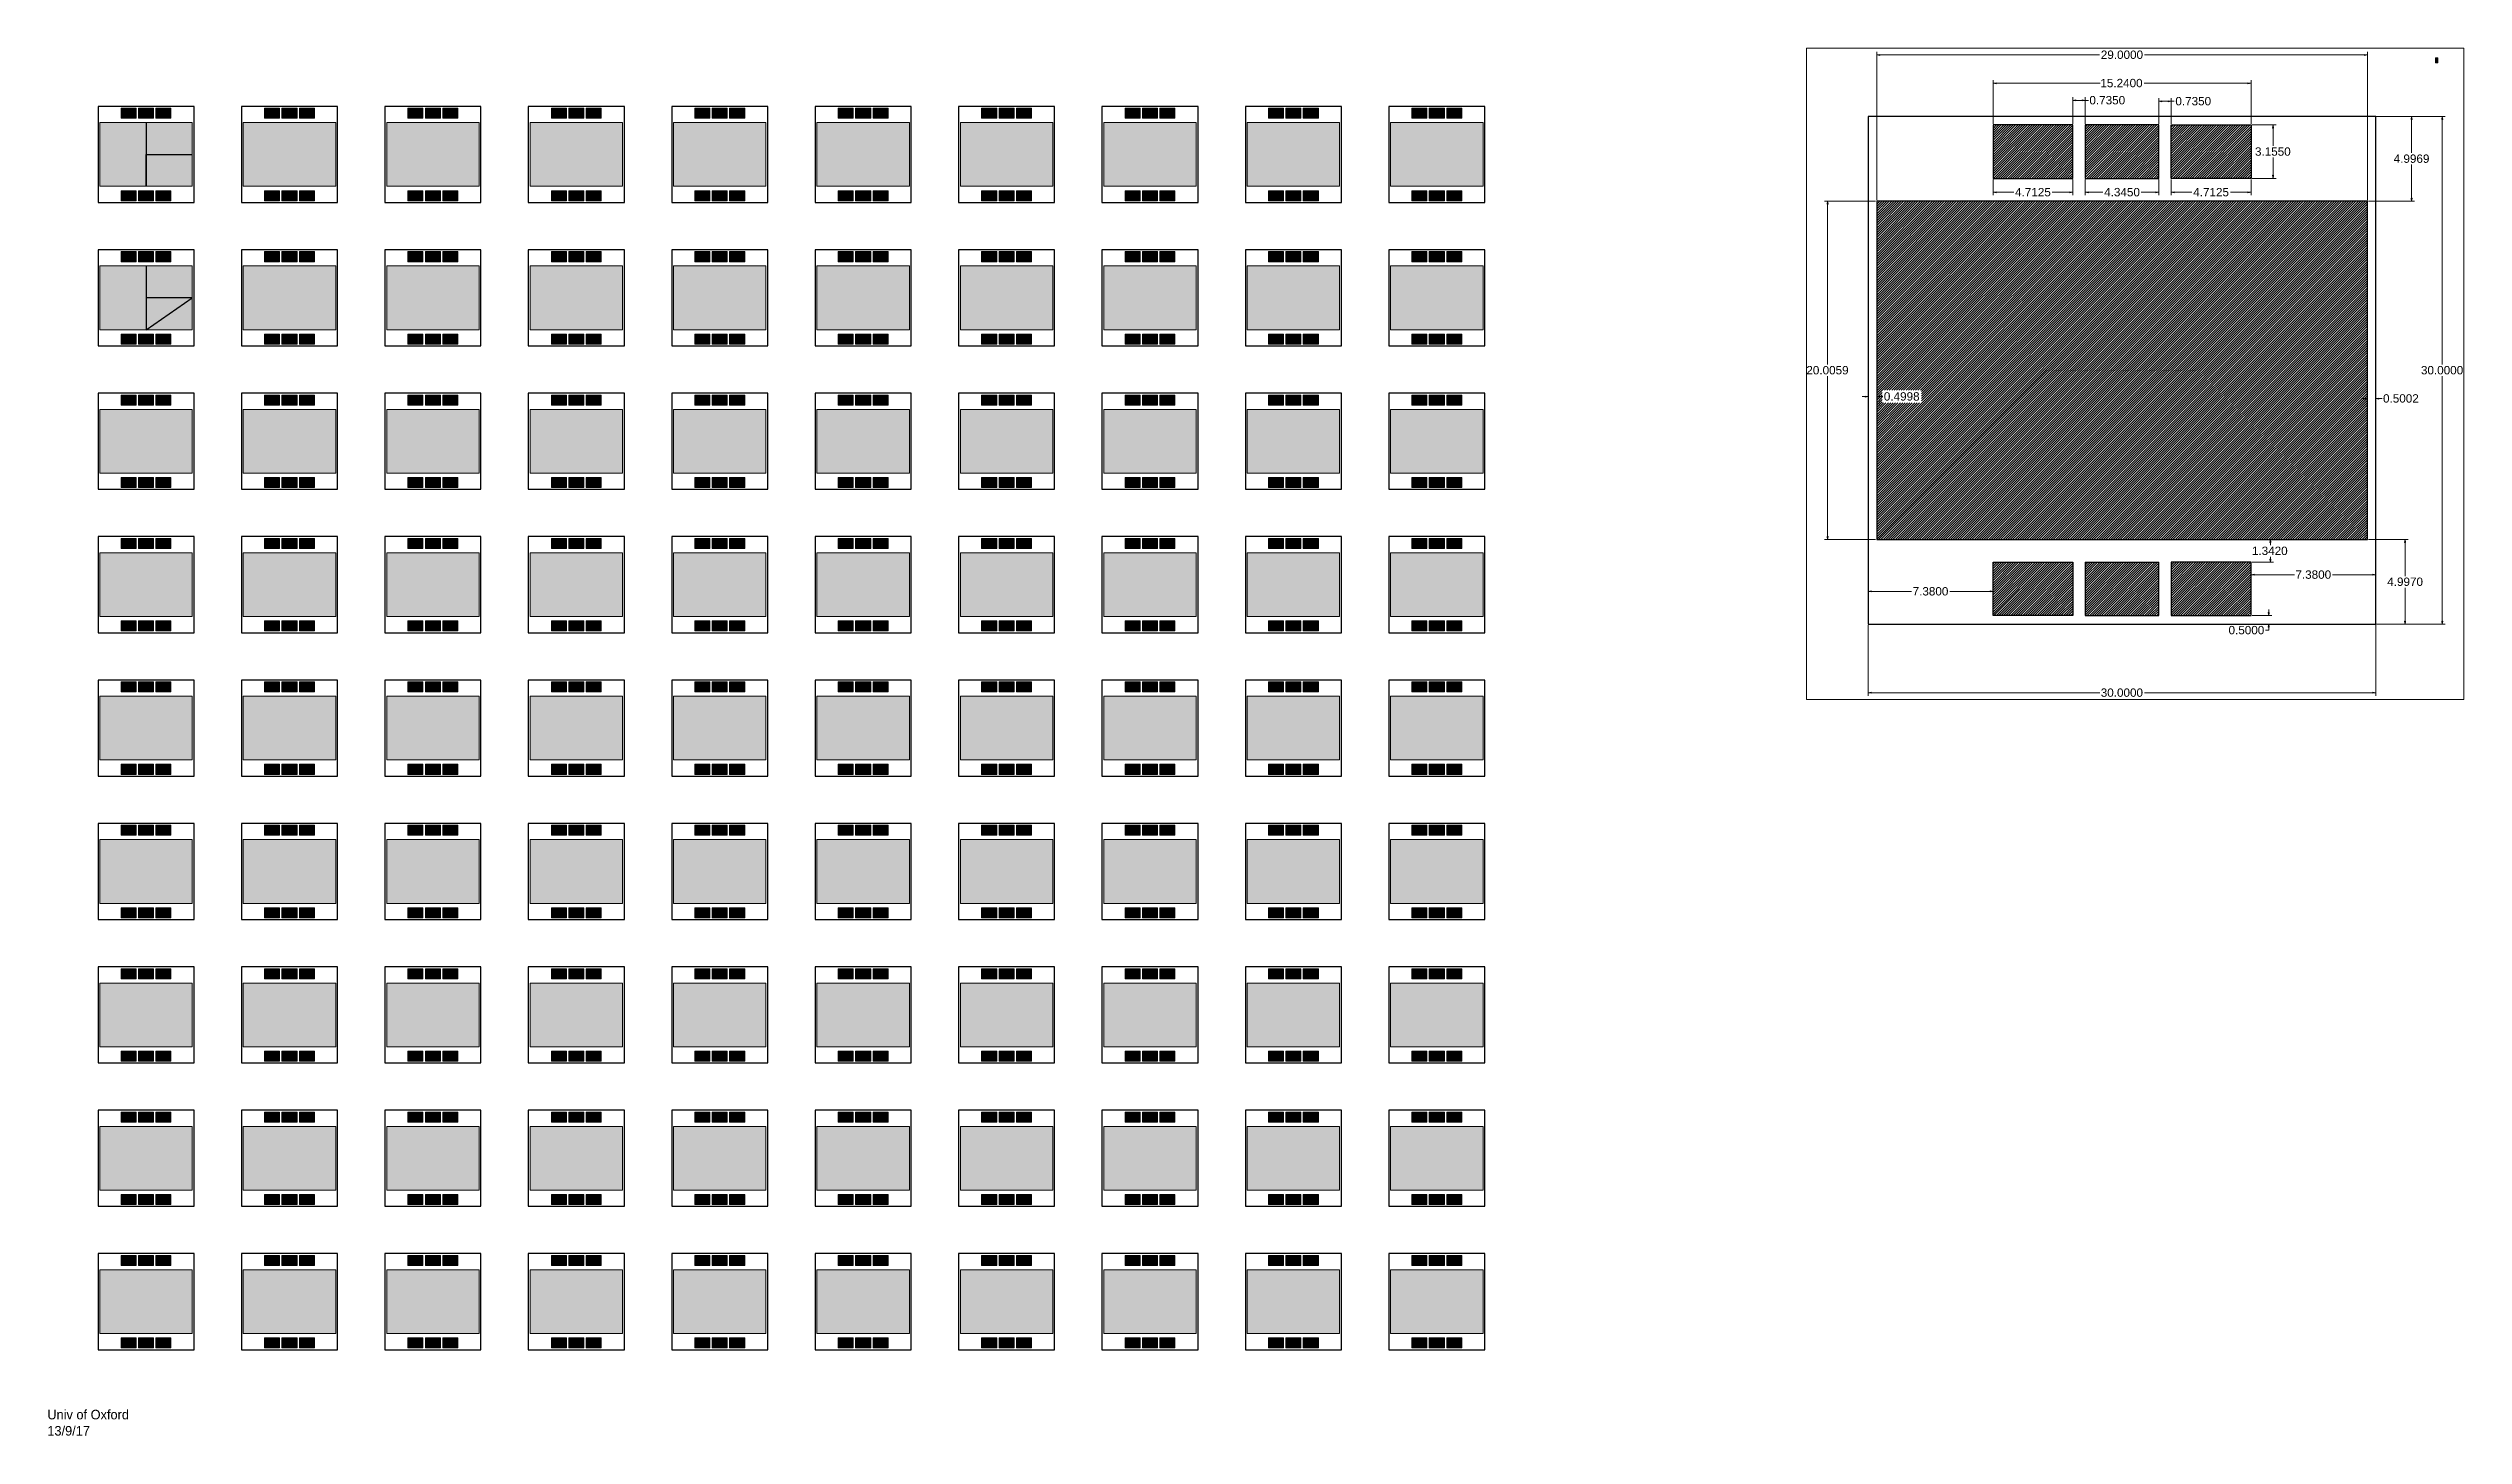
# Model space of a CAD drawing. Header units: inches. Extents: x -25 to 732, y -408 to 27.
import ezdxf

# ---------------------------------------------------------------- set-up
doc = ezdxf.new("R2010")
doc.units = ezdxf.units.IN
doc.header["$MEASUREMENT"] = 0
doc.layers.add('holder_squares', color=220, linetype='Continuous')
doc.layers.add('Layer 1', color=7, linetype='Continuous')

msp = doc.modelspace()

# ---------------------------------------------------------------- texts
at = {"layer": 'Layer 1', "color": 7, "true_color": 0xffffff, "char_height": 2.9972, "attachment_point": 7}
for s, insert in [('\\fMyriad Pro|b0|i0|c0|p34;\\W1;Univ of Oxford', (-25.7, -403.31)), ('\\fMyriad Pro|b0|i0|c0|p34;\\W1;13/9/17', (-25.7, -408.39))]:
    msp.add_mtext(s, dxfattribs=dict(at, insert=insert))

# ---------------------------------------------------------------- blocks, each defined once
blk = doc.blocks.new('block 2')
at = {"layer": 'Layer 1', "true_color": 0x0000ff}
h = blk.add_hatch(color=5, dxfattribs=at)
h.dxf.hatch_style = 2
h.paths.add_polyline_path([(672.48, 1.95), (672.8, 1.95), (672.64, 2.9)])
h = blk.add_hatch(color=5, dxfattribs=at)
h.dxf.hatch_style = 2
h.paths.add_polyline_path([(672.48, -12.89), (672.8, -12.89), (672.64, -13.85)])
at = {"layer": 'Layer 1', "lineweight": 0}
for points in [[(732.47, -177.35), (732.47, 26.96), (526.22, 26.96), (526.22, -177.35), (732.47, -177.35)], [(672.48, 1.95), (672.8, 1.95), (672.64, 2.9), (672.48, 1.95)], [(672.48, 1.95), (672.8, 1.95), (672.64, 2.9), (672.48, 1.95)], [(672.48, -12.89), (672.8, -12.89), (672.64, -13.85), (672.48, -12.89)], [(672.48, -12.89), (672.8, -12.89), (672.64, -13.85), (672.48, -12.89)]]:
    blk.add_lwpolyline(points, dxfattribs=at)
at = {"layer": 'Layer 1', "color": 7, "lineweight": 25, "true_color": 0xffffff}
blk.add_lwpolyline([(545.64, -153.73), (704.93, -153.73), (704.93, 5.56), (545.64, 5.56), (545.64, -153.73)], dxfattribs=at)
at = {"layer": 'Layer 1', "color": 1, "lineweight": 25, "true_color": 0xff0000}
for points in [[(609.84, -13.85), (609.84, 2.9), (584.82, 2.9), (584.82, -13.85)], [(636.82, -13.85), (636.82, 2.9), (613.75, 2.9), (613.75, -13.85)], [(640.72, -13.85), (640.72, 2.9), (665.74, 2.9), (665.74, -13.85)], [(584.82, -13.85), (609.84, -13.85)], [(613.75, -13.85), (636.82, -13.85)], [(665.74, -13.85), (640.72, -13.85)], [(702.27, -20.97), (548.29, -20.97), (548.29, -127.2), (702.27, -127.2), (702.27, -20.97)], [(609.84, -134.33), (609.84, -151.07), (584.82, -151.07), (584.82, -134.33)], [(584.82, -134.33), (609.84, -134.33)], [(613.75, -134.33), (613.75, -151.07), (636.82, -151.07), (636.82, -134.33)], [(613.75, -134.33), (636.82, -134.33)], [(640.72, -134.33), (640.72, -151.07), (665.74, -151.07), (665.74, -134.33)], [(665.74, -134.33), (640.72, -134.33)]]:
    blk.add_lwpolyline(points, dxfattribs=at)
at = {"layer": 'Layer 1', "color": 5, "lineweight": 15, "true_color": 0x0000ff}
for points in [[(666.07, 2.9), (673.6, 2.9)], [(672.64, 1.95), (672.64, -3.64)], [(672.64, -12.89), (672.64, -7.3)], [(666.07, -13.85), (673.6, -13.85)]]:
    blk.add_lwpolyline(points, dxfattribs=at)
blk = doc.blocks.new('block 3')
at = {"layer": 'Layer 1', "lineweight": 0}
blk.add_lwpolyline([(732.47, -177.35), (732.47, 26.96), (526.22, 26.96), (526.22, -177.35), (732.47, -177.35)], dxfattribs=at)
at = {"layer": 'Layer 1', "color": 5, "true_color": 0x0000ff, "insert": (666.98, -6.78), "char_height": 2.6258, "attachment_point": 7}
blk.add_mtext('\\fArial|b0|i0|c0|p34;\\W1;3.1550', dxfattribs=at)
blk = doc.blocks.new('block 4')
at = {"layer": 'Layer 1', "true_color": 0x0000ff}
h = blk.add_hatch(color=5, dxfattribs=at)
h.dxf.hatch_style = 2
h.paths.add_polyline_path([(549.25, 25.06), (549.25, 24.75), (548.29, 24.91)])
h = blk.add_hatch(color=5, dxfattribs=at)
h.dxf.hatch_style = 2
h.paths.add_polyline_path([(701.31, 25.06), (701.31, 24.75), (702.27, 24.91)])
h = blk.add_hatch(color=5, dxfattribs=at)
h.dxf.hatch_style = 2
h.paths.add_polyline_path([(585.78, 16.18), (585.78, 15.86), (584.82, 16.02)])
h = blk.add_hatch(color=5, dxfattribs=at)
h.dxf.hatch_style = 2
h.paths.add_polyline_path([(664.79, 16.18), (664.79, 15.86), (665.74, 16.02)])
h = blk.add_hatch(color=5, dxfattribs=at)
h.dxf.hatch_style = 2
h.paths.add_polyline_path([(610.8, 10.79), (610.8, 10.47), (609.84, 10.63)])
h = blk.add_hatch(color=5, dxfattribs=at)
h.dxf.hatch_style = 2
h.paths.add_polyline_path([(612.79, 10.79), (612.79, 10.47), (613.75, 10.63)])
h = blk.add_hatch(color=5, dxfattribs=at)
h.dxf.hatch_style = 2
h.paths.add_polyline_path([(637.77, 10.5), (637.77, 10.18), (636.82, 10.34)])
h = blk.add_hatch(color=5, dxfattribs=at)
h.dxf.hatch_style = 2
h.paths.add_polyline_path([(639.77, 10.5), (639.77, 10.18), (640.72, 10.34)])
h = blk.add_hatch(color=5, dxfattribs=at)
h.dxf.hatch_style = 2
h.paths.add_polyline_path([(715.95, 4.6), (716.27, 4.6), (716.11, 5.56)])
h = blk.add_hatch(color=5, dxfattribs=at)
h.dxf.hatch_style = 2
h.paths.add_polyline_path([(725.6, 4.6), (725.92, 4.6), (725.76, 5.56)])
h = blk.add_hatch(color=5, dxfattribs=at)
h.dxf.hatch_style = 2
h.paths.add_polyline_path([(532.74, -21.93), (533.06, -21.93), (532.9, -20.97)])
h = blk.add_hatch(color=5, dxfattribs=at)
h.dxf.hatch_style = 2
h.paths.add_polyline_path([(585.78, -18.06), (585.78, -18.37), (584.82, -18.22)])
h = blk.add_hatch(color=5, dxfattribs=at)
h.dxf.hatch_style = 2
h.paths.add_polyline_path([(608.89, -18.06), (608.89, -18.37), (609.84, -18.22)])
h = blk.add_hatch(color=5, dxfattribs=at)
h.dxf.hatch_style = 2
h.paths.add_polyline_path([(614.71, -18.06), (614.71, -18.37), (613.75, -18.22)])
h = blk.add_hatch(color=5, dxfattribs=at)
h.dxf.hatch_style = 2
h.paths.add_polyline_path([(635.86, -18.06), (635.86, -18.37), (636.82, -18.22)])
h = blk.add_hatch(color=5, dxfattribs=at)
h.dxf.hatch_style = 2
h.paths.add_polyline_path([(641.68, -18.06), (641.68, -18.37), (640.72, -18.22)])
h = blk.add_hatch(color=5, dxfattribs=at)
h.dxf.hatch_style = 2
h.paths.add_polyline_path([(664.79, -18.06), (664.79, -18.37), (665.74, -18.22)])
h = blk.add_hatch(color=5, dxfattribs=at)
h.dxf.hatch_style = 2
h.paths.add_polyline_path([(715.95, -20.01), (716.27, -20.01), (716.11, -20.97)])
h = blk.add_hatch(color=5, dxfattribs=at)
h.dxf.hatch_style = 2
h.paths.add_polyline_path([(544.68, -82.15), (544.68, -82.47), (545.64, -82.31)])
h = blk.add_hatch(color=5, dxfattribs=at)
h.dxf.hatch_style = 2
h.paths.add_polyline_path([(549.25, -82.15), (549.25, -82.47), (548.29, -82.31)])
h = blk.add_hatch(color=5, dxfattribs=at)
h.dxf.hatch_style = 2
h.paths.add_polyline_path([(701.31, -82.78), (701.31, -83.1), (702.27, -82.94)])
h = blk.add_hatch(color=5, dxfattribs=at)
h.dxf.hatch_style = 2
h.paths.add_polyline_path([(705.88, -82.78), (705.88, -83.1), (704.93, -82.94)])
h = blk.add_hatch(color=5, dxfattribs=at)
h.dxf.hatch_style = 2
h.paths.add_polyline_path([(532.74, -126.24), (533.06, -126.24), (532.9, -127.2)])
h = blk.add_hatch(color=5, dxfattribs=at)
h.dxf.hatch_style = 2
h.paths.add_polyline_path([(671.65, -128.16), (671.97, -128.16), (671.81, -127.2)])
h = blk.add_hatch(color=5, dxfattribs=at)
h.dxf.hatch_style = 2
h.paths.add_polyline_path([(713.93, -128.16), (714.25, -128.16), (714.09, -127.2)])
h = blk.add_hatch(color=5, dxfattribs=at)
h.dxf.hatch_style = 2
h.paths.add_polyline_path([(671.65, -133.37), (671.97, -133.37), (671.81, -134.33)])
h = blk.add_hatch(color=5, dxfattribs=at)
h.dxf.hatch_style = 2
h.paths.add_polyline_path([(546.59, -143.31), (546.59, -143.63), (545.64, -143.47)])
h = blk.add_hatch(color=5, dxfattribs=at)
h.dxf.hatch_style = 2
h.paths.add_polyline_path([(583.87, -143.31), (583.87, -143.63), (584.82, -143.47)])
h = blk.add_hatch(color=5, dxfattribs=at)
h.dxf.hatch_style = 2
h.paths.add_polyline_path([(666.7, -138.06), (666.7, -138.38), (665.74, -138.22)])
h = blk.add_hatch(color=5, dxfattribs=at)
h.dxf.hatch_style = 2
h.paths.add_polyline_path([(703.97, -138.06), (703.97, -138.38), (704.93, -138.22)])
h = blk.add_hatch(color=5, dxfattribs=at)
h.dxf.hatch_style = 2
h.paths.add_polyline_path([(671.13, -150.12), (671.45, -150.12), (671.29, -151.07)])
h = blk.add_hatch(color=5, dxfattribs=at)
h.dxf.hatch_style = 2
h.paths.add_polyline_path([(671.13, -154.69), (671.45, -154.69), (671.29, -153.73)])
h = blk.add_hatch(color=5, dxfattribs=at)
h.dxf.hatch_style = 2
h.paths.add_polyline_path([(713.93, -152.77), (714.25, -152.77), (714.09, -153.73)])
h = blk.add_hatch(color=5, dxfattribs=at)
h.dxf.hatch_style = 2
h.paths.add_polyline_path([(725.6, -152.77), (725.92, -152.77), (725.76, -153.73)])
h = blk.add_hatch(color=5, dxfattribs=at)
h.dxf.hatch_style = 2
h.paths.add_polyline_path([(546.59, -175.1), (546.59, -175.42), (545.64, -175.26)])
h = blk.add_hatch(color=5, dxfattribs=at)
h.dxf.hatch_style = 2
h.paths.add_polyline_path([(703.97, -175.1), (703.97, -175.42), (704.93, -175.26)])
at = {"layer": 'Layer 1', "lineweight": 0}
for points in [[(732.47, -177.35), (732.47, 26.96), (526.22, 26.96), (526.22, -177.35), (732.47, -177.35)], [(549.25, 25.06), (549.25, 24.75), (548.29, 24.91), (549.25, 25.06)], [(549.25, 25.06), (549.25, 24.75), (548.29, 24.91), (549.25, 25.06)], [(701.31, 25.06), (701.31, 24.75), (702.27, 24.91), (701.31, 25.06)], [(701.31, 25.06), (701.31, 24.75), (702.27, 24.91), (701.31, 25.06)], [(585.78, 16.18), (585.78, 15.86), (584.82, 16.02), (585.78, 16.18)], [(585.78, 16.18), (585.78, 15.86), (584.82, 16.02), (585.78, 16.18)], [(664.79, 16.18), (664.79, 15.86), (665.74, 16.02), (664.79, 16.18)], [(664.79, 16.18), (664.79, 15.86), (665.74, 16.02), (664.79, 16.18)], [(610.8, 10.79), (610.8, 10.47), (609.84, 10.63), (610.8, 10.79)], [(610.8, 10.79), (610.8, 10.47), (609.84, 10.63), (610.8, 10.79)], [(612.79, 10.79), (612.79, 10.47), (613.75, 10.63), (612.79, 10.79)], [(612.79, 10.79), (612.79, 10.47), (613.75, 10.63), (612.79, 10.79)], [(637.77, 10.5), (637.77, 10.18), (636.82, 10.34), (637.77, 10.5)], [(637.77, 10.5), (637.77, 10.18), (636.82, 10.34), (637.77, 10.5)], [(639.77, 10.5), (639.77, 10.18), (640.72, 10.34), (639.77, 10.5)], [(639.77, 10.5), (639.77, 10.18), (640.72, 10.34), (639.77, 10.5)], [(715.95, 4.6), (716.27, 4.6), (716.11, 5.56), (715.95, 4.6)], [(715.95, 4.6), (716.27, 4.6), (716.11, 5.56), (715.95, 4.6)], [(725.6, 4.6), (725.92, 4.6), (725.76, 5.56), (725.6, 4.6)], [(725.6, 4.6), (725.92, 4.6), (725.76, 5.56), (725.6, 4.6)], [(532.74, -21.93), (533.06, -21.93), (532.9, -20.97), (532.74, -21.93)], [(532.74, -21.93), (533.06, -21.93), (532.9, -20.97), (532.74, -21.93)], [(585.78, -18.06), (585.78, -18.37), (584.82, -18.22), (585.78, -18.06)], [(585.78, -18.06), (585.78, -18.37), (584.82, -18.22), (585.78, -18.06)], [(608.89, -18.06), (608.89, -18.37), (609.84, -18.22), (608.89, -18.06)], [(608.89, -18.06), (608.89, -18.37), (609.84, -18.22), (608.89, -18.06)], [(614.71, -18.06), (614.71, -18.37), (613.75, -18.22), (614.71, -18.06)], [(614.71, -18.06), (614.71, -18.37), (613.75, -18.22), (614.71, -18.06)], [(635.86, -18.06), (635.86, -18.37), (636.82, -18.22), (635.86, -18.06)], [(635.86, -18.06), (635.86, -18.37), (636.82, -18.22), (635.86, -18.06)], [(641.68, -18.06), (641.68, -18.37), (640.72, -18.22), (641.68, -18.06)], [(641.68, -18.06), (641.68, -18.37), (640.72, -18.22), (641.68, -18.06)], [(664.79, -18.06), (664.79, -18.37), (665.74, -18.22), (664.79, -18.06)], [(664.79, -18.06), (664.79, -18.37), (665.74, -18.22), (664.79, -18.06)], [(715.95, -20.01), (716.27, -20.01), (716.11, -20.97), (715.95, -20.01)], [(715.95, -20.01), (716.27, -20.01), (716.11, -20.97), (715.95, -20.01)], [(544.68, -82.15), (544.68, -82.47), (545.64, -82.31), (544.68, -82.15)], [(544.68, -82.15), (544.68, -82.47), (545.64, -82.31), (544.68, -82.15)], [(549.25, -82.15), (549.25, -82.47), (548.29, -82.31), (549.25, -82.15)], [(549.25, -82.15), (549.25, -82.47), (548.29, -82.31), (549.25, -82.15)], [(701.31, -82.78), (701.31, -83.1), (702.27, -82.94), (701.31, -82.78)], [(701.31, -82.78), (701.31, -83.1), (702.27, -82.94), (701.31, -82.78)], [(705.88, -82.78), (705.88, -83.1), (704.93, -82.94), (705.88, -82.78)], [(705.88, -82.78), (705.88, -83.1), (704.93, -82.94), (705.88, -82.78)], [(532.74, -126.24), (533.06, -126.24), (532.9, -127.2), (532.74, -126.24)], [(532.74, -126.24), (533.06, -126.24), (532.9, -127.2), (532.74, -126.24)], [(671.65, -128.16), (671.97, -128.16), (671.81, -127.2), (671.65, -128.16)], [(671.65, -128.16), (671.97, -128.16), (671.81, -127.2), (671.65, -128.16)], [(713.93, -128.16), (714.25, -128.16), (714.09, -127.2), (713.93, -128.16)], [(713.93, -128.16), (714.25, -128.16), (714.09, -127.2), (713.93, -128.16)], [(671.65, -133.37), (671.97, -133.37), (671.81, -134.33), (671.65, -133.37)], [(671.65, -133.37), (671.97, -133.37), (671.81, -134.33), (671.65, -133.37)], [(546.59, -143.31), (546.59, -143.63), (545.64, -143.47), (546.59, -143.31)], [(546.59, -143.31), (546.59, -143.63), (545.64, -143.47), (546.59, -143.31)], [(583.87, -143.31), (583.87, -143.63), (584.82, -143.47), (583.87, -143.31)], [(583.87, -143.31), (583.87, -143.63), (584.82, -143.47), (583.87, -143.31)], [(666.7, -138.06), (666.7, -138.38), (665.74, -138.22), (666.7, -138.06)], [(666.7, -138.06), (666.7, -138.38), (665.74, -138.22), (666.7, -138.06)], [(703.97, -138.06), (703.97, -138.38), (704.93, -138.22), (703.97, -138.06)], [(703.97, -138.06), (703.97, -138.38), (704.93, -138.22), (703.97, -138.06)], [(671.13, -150.12), (671.45, -150.12), (671.29, -151.07), (671.13, -150.12)], [(671.13, -150.12), (671.45, -150.12), (671.29, -151.07), (671.13, -150.12)], [(671.13, -154.69), (671.45, -154.69), (671.29, -153.73), (671.13, -154.69)], [(671.13, -154.69), (671.45, -154.69), (671.29, -153.73), (671.13, -154.69)], [(713.93, -152.77), (714.25, -152.77), (714.09, -153.73), (713.93, -152.77)], [(713.93, -152.77), (714.25, -152.77), (714.09, -153.73), (713.93, -152.77)], [(725.6, -152.77), (725.92, -152.77), (725.76, -153.73), (725.6, -152.77)], [(725.6, -152.77), (725.92, -152.77), (725.76, -153.73), (725.6, -152.77)], [(546.59, -175.1), (546.59, -175.42), (545.64, -175.26), (546.59, -175.1)], [(546.59, -175.1), (546.59, -175.42), (545.64, -175.26), (546.59, -175.1)], [(703.97, -175.1), (703.97, -175.42), (704.93, -175.26), (703.97, -175.1)], [(703.97, -175.1), (703.97, -175.42), (704.93, -175.26), (703.97, -175.1)]]:
    blk.add_lwpolyline(points, dxfattribs=at)
at = {"layer": 'Layer 1', "color": 5, "lineweight": 15, "true_color": 0x0000ff}
for points in [[(548.29, -20.64), (548.29, 25.86)], [(549.25, 24.91), (618.25, 24.91)], [(701.31, 24.91), (632.32, 24.91)], [(702.27, -20.64), (702.27, 25.86)], [(584.82, 3.24), (584.82, 16.97)], [(585.78, 16.02), (618.39, 16.02)], [(664.79, 16.02), (632.17, 16.02)], [(665.74, 3.24), (665.74, 16.97)], [(609.84, 3.24), (609.84, 11.59)], [(610.8, 10.63), (612.79, 10.63)], [(613.75, 3.24), (613.75, 11.59)], [(613.75, 10.63), (614.71, 10.63)], [(636.82, 3.24), (636.82, 11.29)], [(637.77, 10.34), (639.77, 10.34)], [(640.72, 3.24), (640.72, 11.29)], [(640.72, 10.34), (641.68, 10.34)], [(702.61, 5.56), (717.06, 5.56)], [(705.26, 5.56), (726.71, 5.56)], [(716.11, 4.6), (716.11, -5.88)], [(725.76, 4.6), (725.76, -72.25)], [(584.82, -14.18), (584.82, -19.17)], [(609.84, -14.18), (609.84, -19.17)], [(613.75, -14.18), (613.75, -19.17)], [(636.82, -14.18), (636.82, -19.17)], [(640.72, -14.18), (640.72, -19.17)], [(665.74, -14.18), (665.74, -19.17)], [(716.11, -20.01), (716.11, -9.54)], [(547.96, -20.97), (531.94, -20.97)], [(532.9, -21.93), (532.9, -72.25)], [(585.78, -18.22), (591.28, -18.22)], [(608.89, -18.22), (603.39, -18.22)], [(614.71, -18.22), (619.25, -18.22)], [(635.86, -18.22), (631.32, -18.22)], [(641.68, -18.22), (647.18, -18.22)], [(664.79, -18.22), (659.28, -18.22)], [(702.61, -20.97), (717.06, -20.97)], [(545.64, -74.42), (545.64, -83.27)], [(548.29, -74.42), (548.29, -83.27)], [(702.27, -74.42), (702.27, -83.9)], [(704.93, -74.42), (704.93, -83.9)], [(532.9, -126.24), (532.9, -75.92)], [(544.68, -82.31), (543.73, -82.31)], [(549.25, -82.31), (550.21, -82.31)], [(701.31, -82.94), (700.36, -82.94)], [(705.88, -82.94), (706.84, -82.94)], [(725.76, -152.77), (725.76, -75.92)], [(547.96, -127.2), (531.94, -127.2)], [(666.07, -127.2), (672.77, -127.2)], [(671.81, -128.16), (671.81, -128.93)], [(702.61, -127.2), (715.04, -127.2)], [(714.09, -128.16), (714.09, -138.63)], [(545.64, -134.65), (545.64, -144.43)], [(584.82, -134.65), (584.82, -144.43)], [(666.07, -134.33), (672.77, -134.33)], [(671.81, -133.37), (671.81, -132.59)], [(546.59, -143.47), (559.26, -143.47)], [(583.87, -143.47), (571.2, -143.47)], [(665.74, -142.37), (665.74, -137.27)], [(666.7, -138.22), (679.36, -138.22)], [(703.97, -138.22), (691.31, -138.22)], [(704.93, -142.37), (704.93, -137.27)], [(714.09, -152.77), (714.09, -142.29)], [(666.07, -151.07), (672.25, -151.07)], [(671.29, -150.12), (671.29, -149.16)], [(545.64, -154.06), (545.64, -176.21)], [(666.07, -153.73), (672.25, -153.73)], [(671.29, -154.69), (671.29, -155.64), (670.33, -155.64)], [(702.61, -153.73), (715.04, -153.73)], [(704.93, -154.06), (704.93, -176.21)], [(705.26, -153.73), (726.71, -153.73)], [(546.59, -175.26), (618.27, -175.26)], [(703.97, -175.26), (632.3, -175.26)]]:
    blk.add_lwpolyline(points, dxfattribs=at)
at = {"layer": 'Layer 1', "color": 1, "lineweight": 15, "true_color": 0xff0000}
for points in [[(584.82, 2.6), (585.13, 2.9)], [(584.82, 1.85), (585.88, 2.9)], [(584.82, 1.09), (586.63, 2.9)], [(584.82, 0.34), (587.38, 2.9)], [(584.82, -0.41), (588.14, 2.9)], [(584.82, -1.16), (588.89, 2.9)], [(584.82, -1.91), (589.64, 2.9)], [(584.82, -2.66), (590.39, 2.9)], [(584.82, -3.41), (591.14, 2.9)], [(584.82, -4.16), (591.89, 2.9)], [(584.82, -4.91), (592.64, 2.9)], [(584.82, -5.66), (593.39, 2.9)], [(584.82, -6.42), (594.14, 2.9)], [(584.82, -7.17), (594.89, 2.9)], [(584.82, -7.92), (595.65, 2.9)], [(584.82, -8.67), (596.4, 2.9)], [(584.82, -9.42), (597.15, 2.9)], [(584.82, -10.17), (597.9, 2.9)], [(584.82, -10.92), (598.65, 2.9)], [(584.82, -11.68), (599.4, 2.9)], [(584.82, -12.42), (600.15, 2.9)], [(584.82, -13.17), (600.9, 2.9)], [(584.9, -13.85), (601.65, 2.9)], [(585.65, -13.85), (602.4, 2.9)], [(586.4, -13.85), (603.15, 2.9)], [(587.15, -13.85), (603.91, 2.9)], [(587.9, -13.85), (604.66, 2.9)], [(588.65, -13.85), (605.41, 2.9)], [(589.41, -13.85), (606.16, 2.9)], [(590.16, -13.85), (606.91, 2.9)], [(590.91, -13.85), (607.66, 2.9)], [(591.66, -13.85), (608.41, 2.9)], [(592.41, -13.85), (609.16, 2.9)], [(593.16, -13.85), (609.84, 2.83)], [(593.91, -13.85), (609.84, 2.08)], [(594.66, -13.85), (609.84, 1.34)], [(595.41, -13.85), (609.84, 0.59)], [(613.75, 2.23), (614.42, 2.9)], [(613.75, 1.49), (615.17, 2.9)], [(613.75, 0.73), (615.92, 2.9)], [(613.75, -0.02), (616.67, 2.9)], [(613.75, -0.77), (617.42, 2.9)], [(613.75, -1.52), (618.17, 2.9)], [(613.75, -2.27), (618.92, 2.9)], [(613.75, -3.02), (619.67, 2.9)], [(613.75, -3.77), (620.43, 2.9)], [(613.75, -4.53), (621.18, 2.9)], [(613.75, -5.28), (621.93, 2.9)], [(613.75, -6.02), (622.68, 2.9)], [(613.75, -6.77), (623.43, 2.9)], [(613.75, -7.53), (624.18, 2.9)], [(613.75, -8.28), (624.93, 2.9)], [(613.75, -9.03), (625.68, 2.9)], [(613.75, -9.78), (626.43, 2.9)], [(613.75, -10.53), (627.18, 2.9)], [(613.75, -11.28), (627.93, 2.9)], [(613.75, -12.03), (628.69, 2.9)], [(613.75, -12.79), (629.44, 2.9)], [(613.75, -13.53), (630.19, 2.9)], [(614.19, -13.85), (630.94, 2.9)], [(614.94, -13.85), (631.69, 2.9)], [(615.69, -13.85), (632.44, 2.9)], [(616.44, -13.85), (633.19, 2.9)], [(617.19, -13.85), (633.94, 2.9)], [(617.94, -13.85), (634.69, 2.9)], [(618.69, -13.85), (635.44, 2.9)], [(619.44, -13.85), (636.2, 2.9)], [(620.19, -13.85), (636.82, 2.78)], [(620.94, -13.85), (636.82, 2.03)], [(621.7, -13.85), (636.82, 1.27)], [(622.45, -13.85), (636.82, 0.52)], [(640.72, 2.17), (641.45, 2.9)], [(640.72, 1.42), (642.2, 2.9)], [(640.72, 0.67), (642.95, 2.9)], [(640.72, -0.08), (643.7, 2.9)], [(640.72, -0.83), (644.46, 2.9)], [(640.72, -1.58), (645.21, 2.9)], [(640.72, -2.33), (645.95, 2.9)], [(640.72, -3.08), (646.7, 2.9)], [(640.72, -3.83), (647.46, 2.9)], [(640.72, -4.58), (648.21, 2.9)], [(640.72, -5.34), (648.96, 2.9)], [(640.72, -6.09), (649.71, 2.9)], [(640.72, -6.84), (650.46, 2.9)], [(640.72, -7.58), (651.21, 2.9)], [(640.72, -8.34), (651.96, 2.9)], [(640.72, -9.09), (652.72, 2.9)], [(640.72, -9.84), (653.46, 2.9)], [(640.72, -10.59), (654.21, 2.9)], [(640.72, -11.34), (654.96, 2.9)], [(640.72, -12.09), (655.72, 2.9)], [(640.72, -12.84), (656.47, 2.9)], [(640.72, -13.6), (657.22, 2.9)], [(641.22, -13.85), (657.97, 2.9)], [(641.97, -13.85), (658.72, 2.9)], [(642.72, -13.85), (659.47, 2.9)], [(643.47, -13.85), (660.22, 2.9)], [(644.22, -13.85), (660.97, 2.9)], [(644.97, -13.85), (661.72, 2.9)], [(645.73, -13.85), (662.47, 2.9)], [(646.47, -13.85), (663.23, 2.9)], [(647.22, -13.85), (663.98, 2.9)], [(647.97, -13.85), (664.73, 2.9)], [(648.73, -13.85), (665.48, 2.9)], [(649.48, -13.85), (665.74, 2.42)], [(650.23, -13.85), (665.74, 1.67)], [(650.98, -13.85), (665.74, 0.91)], [(651.73, -13.85), (665.74, 0.16)], [(596.16, -13.85), (609.84, -0.17)], [(596.92, -13.85), (609.84, -0.92)], [(597.67, -13.85), (609.84, -1.67)], [(598.42, -13.85), (609.84, -2.42)], [(599.17, -13.85), (609.84, -3.17)], [(599.92, -13.85), (609.84, -3.92)], [(600.67, -13.85), (609.84, -4.67)], [(601.42, -13.85), (609.84, -5.43)], [(602.17, -13.85), (609.84, -6.17)], [(602.92, -13.85), (609.84, -6.92)], [(623.2, -13.85), (636.82, -0.22)], [(623.94, -13.85), (636.82, -0.98)], [(624.7, -13.85), (636.82, -1.73)], [(625.45, -13.85), (636.82, -2.48)], [(626.2, -13.85), (636.82, -3.23)], [(626.95, -13.85), (636.82, -3.98)], [(627.7, -13.85), (636.82, -4.73)], [(628.45, -13.85), (636.82, -5.48)], [(629.2, -13.85), (636.82, -6.24)], [(629.96, -13.85), (636.82, -6.99)], [(652.48, -13.85), (665.74, -0.59)], [(653.23, -13.85), (665.74, -1.34)], [(653.98, -13.85), (665.74, -2.09)], [(654.73, -13.85), (665.74, -2.84)], [(655.48, -13.85), (665.74, -3.59)], [(656.23, -13.85), (665.74, -4.34)], [(656.99, -13.85), (665.74, -5.09)], [(657.74, -13.85), (665.74, -5.84)], [(658.49, -13.85), (665.74, -6.6)], [(659.24, -13.85), (665.74, -7.35)], [(603.67, -13.85), (609.84, -7.67)], [(604.42, -13.85), (609.84, -8.43)], [(605.18, -13.85), (609.84, -9.18)], [(605.93, -13.85), (609.84, -9.93)], [(606.68, -13.85), (609.84, -10.68)], [(607.43, -13.85), (609.84, -11.43)], [(608.18, -13.85), (609.84, -12.18)], [(608.93, -13.85), (609.84, -12.93)], [(609.68, -13.85), (609.84, -13.68)], [(630.71, -13.85), (636.82, -7.73)], [(631.45, -13.85), (636.82, -8.48)], [(632.21, -13.85), (636.82, -9.24)], [(632.96, -13.85), (636.82, -9.99)], [(633.71, -13.85), (636.82, -10.74)], [(634.46, -13.85), (636.82, -11.49)], [(635.21, -13.85), (636.82, -12.24)], [(635.96, -13.85), (636.82, -12.99)], [(636.71, -13.85), (636.82, -13.74)], [(659.99, -13.85), (665.74, -8.1)], [(660.74, -13.85), (665.74, -8.85)], [(661.49, -13.85), (665.74, -9.6)], [(662.24, -13.85), (665.74, -10.35)], [(662.99, -13.85), (665.74, -11.1)], [(663.74, -13.85), (665.74, -11.85)], [(664.5, -13.85), (665.74, -12.6)], [(665.25, -13.85), (665.74, -13.35)], [(548.29, -21.17), (548.49, -20.97)], [(548.29, -21.93), (549.24, -20.97)], [(548.29, -22.67), (549.99, -20.97)], [(548.29, -23.42), (550.74, -20.97)], [(548.29, -24.17), (551.49, -20.97)], [(548.29, -24.93), (552.24, -20.97)], [(548.29, -25.68), (552.99, -20.97)], [(548.29, -26.43), (553.75, -20.97)], [(548.29, -27.18), (554.5, -20.97)], [(548.29, -27.93), (555.25, -20.97)], [(548.29, -28.68), (556, -20.97)], [(548.29, -29.43), (556.75, -20.97)], [(548.29, -30.18), (557.5, -20.97)], [(548.29, -30.93), (558.25, -20.97)], [(548.29, -31.68), (559, -20.97)], [(548.29, -32.43), (559.75, -20.97)], [(548.29, -33.19), (560.5, -20.97)], [(548.29, -33.94), (561.25, -20.97)], [(548.29, -34.69), (562.01, -20.97)], [(548.29, -35.44), (562.76, -20.97)], [(548.29, -36.19), (563.51, -20.97)], [(548.29, -36.94), (564.26, -20.97)], [(548.29, -37.69), (565.01, -20.97)], [(548.29, -38.44), (565.76, -20.97)], [(548.29, -39.19), (566.51, -20.97)], [(548.29, -39.94), (567.26, -20.97)], [(548.29, -40.69), (568.01, -20.97)], [(548.29, -41.45), (568.76, -20.97)], [(548.29, -42.2), (569.51, -20.97)], [(548.29, -42.95), (570.27, -20.97)], [(548.29, -43.7), (571.02, -20.97)], [(548.29, -44.45), (571.77, -20.97)], [(548.29, -45.2), (572.52, -20.97)], [(548.29, -45.95), (573.27, -20.97)], [(548.29, -46.7), (574.02, -20.97)], [(548.29, -47.45), (574.77, -20.97)], [(548.29, -48.2), (575.52, -20.97)], [(548.29, -48.95), (576.27, -20.97)], [(548.29, -49.71), (577.02, -20.97)], [(548.29, -50.46), (577.78, -20.97)], [(548.29, -51.21), (578.53, -20.97)], [(548.29, -51.96), (579.28, -20.97)], [(548.29, -52.71), (580.03, -20.97)], [(548.29, -53.46), (580.78, -20.97)], [(548.29, -54.21), (581.53, -20.97)], [(548.29, -54.96), (582.28, -20.97)], [(548.29, -55.71), (583.03, -20.97)], [(548.29, -56.46), (583.78, -20.97)], [(548.29, -57.22), (584.53, -20.97)], [(548.29, -57.97), (585.28, -20.97)], [(548.29, -58.72), (586.04, -20.97)], [(548.29, -59.47), (586.79, -20.97)], [(548.29, -60.22), (587.54, -20.97)], [(548.29, -60.97), (588.29, -20.97)], [(548.29, -61.72), (589.04, -20.97)], [(548.29, -62.47), (589.79, -20.97)], [(548.29, -63.22), (590.54, -20.97)], [(548.29, -63.97), (591.29, -20.97)], [(548.29, -64.72), (592.04, -20.97)], [(548.29, -65.48), (592.79, -20.97)], [(548.29, -66.23), (593.54, -20.97)], [(548.29, -66.98), (594.3, -20.97)], [(548.29, -67.72), (595.05, -20.97)], [(548.29, -68.48), (595.8, -20.97)], [(548.29, -69.23), (596.55, -20.97)], [(548.29, -69.98), (597.3, -20.97)], [(548.29, -70.73), (598.05, -20.97)], [(548.29, -71.48), (598.8, -20.97)], [(548.29, -72.23), (599.55, -20.97)], [(548.29, -72.98), (600.3, -20.97)], [(548.29, -73.74), (601.05, -20.97)], [(548.29, -74.49), (601.8, -20.97)], [(548.29, -75.23), (602.56, -20.97)], [(548.29, -75.98), (603.31, -20.97)], [(548.29, -76.74), (604.06, -20.97)], [(548.29, -77.49), (604.81, -20.97)], [(548.29, -78.24), (605.56, -20.97)], [(548.29, -78.99), (606.31, -20.97)], [(548.29, -79.74), (607.06, -20.97)], [(548.29, -80.49), (607.81, -20.97)], [(548.29, -81.24), (608.56, -20.97)], [(548.29, -82), (609.31, -20.97)], [(548.29, -98.51), (625.83, -20.97)], [(548.29, -99.26), (626.59, -20.97)], [(548.29, -100.01), (627.34, -20.97)], [(548.29, -100.77), (628.08, -20.97)], [(548.29, -101.52), (628.83, -20.97)], [(548.29, -102.27), (629.59, -20.97)], [(548.29, -103.02), (630.34, -20.97)], [(548.29, -103.77), (631.09, -20.97)], [(548.29, -104.52), (631.84, -20.97)], [(548.29, -105.27), (632.59, -20.97)], [(548.29, -106.02), (633.34, -20.97)], [(548.29, -106.77), (634.09, -20.97)], [(548.29, -107.52), (634.85, -20.97)], [(548.29, -108.27), (635.59, -20.97)], [(548.29, -109.03), (636.34, -20.97)], [(548.29, -109.78), (637.09, -20.97)], [(548.29, -110.53), (637.85, -20.97)], [(548.29, -111.28), (638.6, -20.97)], [(548.29, -112.03), (639.35, -20.97)], [(548.29, -112.78), (640.1, -20.97)], [(548.29, -113.53), (640.85, -20.97)], [(548.29, -114.28), (641.6, -20.97)], [(548.29, -115.03), (642.35, -20.97)], [(548.29, -115.78), (643.1, -20.97)], [(548.29, -116.53), (643.85, -20.97)], [(548.29, -117.29), (644.6, -20.97)], [(548.29, -118.04), (645.36, -20.97)], [(548.29, -118.79), (646.11, -20.97)], [(548.29, -119.54), (646.86, -20.97)], [(548.29, -120.29), (647.61, -20.97)], [(548.29, -121.04), (648.36, -20.97)], [(548.29, -121.79), (649.11, -20.97)], [(548.29, -122.54), (649.86, -20.97)], [(548.29, -123.29), (650.61, -20.97)], [(548.29, -124.04), (651.36, -20.97)], [(548.29, -124.8), (652.11, -20.97)], [(548.29, -125.55), (652.86, -20.97)], [(548.29, -126.3), (653.62, -20.97)], [(548.29, -127.05), (654.37, -20.97)], [(548.89, -127.2), (655.12, -20.97)], [(549.64, -127.2), (655.87, -20.97)], [(550.4, -127.2), (656.62, -20.97)], [(550.74, -80.3), (610.06, -20.97)], [(551.15, -127.2), (657.37, -20.97)], [(551.49, -80.3), (610.82, -20.97)], [(551.9, -127.2), (658.12, -20.97)], [(552.24, -80.3), (611.57, -20.97)], [(552.65, -127.2), (658.87, -20.97)], [(552.99, -80.3), (612.31, -20.97)], [(553.4, -127.2), (659.62, -20.97)], [(553.75, -80.3), (613.07, -20.97)], [(554.15, -127.2), (660.37, -20.97)], [(554.5, -80.3), (613.82, -20.97)], [(554.9, -127.2), (661.12, -20.97)], [(555.25, -80.3), (614.57, -20.97)], [(555.65, -127.2), (661.88, -20.97)], [(556, -80.3), (615.32, -20.97)], [(556.4, -127.2), (662.63, -20.97)], [(556.75, -80.3), (616.07, -20.97)], [(557.15, -127.2), (663.38, -20.97)], [(557.5, -80.3), (616.82, -20.97)], [(557.9, -127.2), (664.13, -20.97)], [(558.25, -80.3), (617.57, -20.97)], [(558.66, -127.2), (664.88, -20.97)], [(559, -80.3), (618.33, -20.97)], [(559.41, -127.2), (665.63, -20.97)], [(559.75, -80.3), (619.08, -20.97)], [(560.15, -127.2), (666.38, -20.97)], [(560.5, -80.3), (619.82, -20.97)], [(560.91, -127.2), (667.13, -20.97)], [(561.25, -80.3), (620.57, -20.97)], [(561.66, -127.2), (667.88, -20.97)], [(562.01, -80.3), (621.33, -20.97)], [(562.37, -80.68), (622.08, -20.97)], [(562.37, -81.43), (622.83, -20.97)], [(562.37, -82.18), (623.58, -20.97)], [(562.37, -82.93), (624.33, -20.97)], [(562.37, -83.68), (625.08, -20.97)], [(562.41, -127.2), (668.63, -20.97)], [(563.16, -127.2), (669.38, -20.97)], [(563.91, -127.2), (670.14, -20.97)], [(564.66, -127.2), (670.89, -20.97)], [(565.41, -127.2), (671.64, -20.97)], [(566.17, -127.2), (672.39, -20.97)], [(566.92, -127.2), (673.14, -20.97)], [(567.66, -127.2), (673.89, -20.97)], [(568.41, -127.2), (674.64, -20.97)], [(569.17, -127.2), (675.39, -20.97)], [(569.92, -127.2), (676.14, -20.97)], [(570.67, -127.2), (676.89, -20.97)], [(571.42, -127.2), (677.64, -20.97)], [(572.17, -127.2), (678.4, -20.97)], [(572.92, -127.2), (679.15, -20.97)], [(573.67, -127.2), (679.9, -20.97)], [(574.43, -127.2), (680.65, -20.97)], [(575.17, -127.2), (681.4, -20.97)], [(575.92, -127.2), (682.15, -20.97)], [(576.67, -127.2), (682.9, -20.97)], [(577.43, -127.2), (683.65, -20.97)], [(578.18, -127.2), (684.4, -20.97)], [(578.93, -127.2), (685.15, -20.97)], [(579.68, -127.2), (685.91, -20.97)], [(580.43, -127.2), (686.66, -20.97)], [(581.18, -127.2), (687.41, -20.97)], [(581.93, -127.2), (688.16, -20.97)], [(582.68, -127.2), (688.91, -20.97)], [(583.43, -127.2), (689.66, -20.97)], [(584.18, -127.2), (690.41, -20.97)], [(584.93, -127.2), (691.16, -20.97)], [(585.69, -127.2), (691.91, -20.97)], [(586.44, -127.2), (692.66, -20.97)], [(587.19, -127.2), (693.41, -20.97)], [(587.94, -127.2), (694.17, -20.97)], [(588.69, -127.2), (694.92, -20.97)], [(589.44, -127.2), (695.67, -20.97)], [(590.19, -127.2), (696.42, -20.97)], [(590.94, -127.2), (697.17, -20.97)], [(591.69, -127.2), (697.92, -20.97)], [(592.44, -127.2), (698.67, -20.97)], [(593.2, -127.2), (699.42, -20.97)], [(593.95, -127.2), (700.17, -20.97)], [(594.7, -127.2), (700.92, -20.97)], [(595.45, -127.2), (701.67, -20.97)], [(596.2, -127.2), (702.27, -21.13)], [(596.95, -127.2), (702.27, -21.88)], [(597.7, -127.2), (702.27, -22.63)], [(598.45, -127.2), (702.27, -23.38)], [(599.2, -127.2), (702.27, -24.13)], [(599.95, -127.2), (702.27, -24.88)], [(600.7, -127.2), (702.27, -25.63)], [(601.46, -127.2), (702.27, -26.38)], [(602.21, -127.2), (702.27, -27.13)], [(602.96, -127.2), (702.27, -27.88)], [(603.71, -127.2), (702.27, -28.63)], [(604.46, -127.2), (702.27, -29.39)], [(605.21, -127.2), (702.27, -30.14)], [(605.96, -127.2), (702.27, -30.89)], [(606.71, -127.2), (702.27, -31.64)], [(607.46, -127.2), (702.27, -32.39)], [(608.21, -127.2), (702.27, -33.14)], [(608.96, -127.2), (702.27, -33.89)], [(609.72, -127.2), (702.27, -34.64)], [(610.47, -127.2), (702.27, -35.39)], [(611.22, -127.2), (702.27, -36.14)], [(611.97, -127.2), (702.27, -36.9)], [(612.72, -127.2), (702.27, -37.65)], [(613.47, -127.2), (702.27, -38.4)], [(614.22, -127.2), (702.27, -39.15)], [(614.97, -127.2), (702.27, -39.9)], [(615.72, -127.2), (702.27, -40.65)], [(616.47, -127.2), (702.27, -41.4)], [(617.22, -127.2), (702.27, -42.15)], [(617.98, -127.2), (702.27, -42.9)], [(618.73, -127.2), (702.27, -43.65)], [(619.48, -127.2), (702.27, -44.4)], [(620.23, -127.2), (702.27, -45.16)], [(620.98, -127.2), (702.27, -45.91)], [(621.73, -127.2), (702.27, -46.66)], [(622.48, -127.2), (702.27, -47.4)], [(623.23, -127.2), (702.27, -48.16)], [(623.98, -127.2), (702.27, -48.91)], [(624.73, -127.2), (702.27, -49.66)], [(625.48, -127.2), (702.27, -50.41)], [(626.24, -127.2), (702.27, -51.16)], [(626.99, -127.2), (702.27, -51.91)], [(627.74, -127.2), (702.27, -52.66)], [(628.49, -127.2), (702.27, -53.42)], [(629.24, -127.2), (702.27, -54.17)], [(629.99, -127.2), (702.27, -54.91)], [(630.74, -127.2), (702.27, -55.66)], [(631.49, -127.2), (702.27, -56.42)], [(632.24, -127.2), (702.27, -57.17)], [(632.99, -127.2), (702.27, -57.92)], [(633.75, -127.2), (702.27, -58.67)], [(634.5, -127.2), (702.27, -59.42)], [(635.25, -127.2), (702.27, -60.17)], [(636, -127.2), (702.27, -60.92)], [(636.75, -127.2), (702.27, -61.68)], [(637.5, -127.2), (702.27, -62.42)], [(638.25, -127.2), (702.27, -63.17)], [(639, -127.2), (702.27, -63.92)], [(639.75, -127.2), (702.27, -64.68)], [(640.5, -127.2), (702.27, -65.43)], [(641.25, -127.2), (702.27, -66.18)], [(642.01, -127.2), (702.27, -66.93)], [(642.76, -127.2), (702.27, -67.68)], [(643.51, -127.2), (702.27, -68.43)], [(644.25, -127.2), (702.27, -69.18)], [(645.01, -127.2), (702.27, -69.93)], [(645.76, -127.2), (702.27, -70.68)], [(646.51, -127.2), (702.27, -71.43)], [(647.26, -127.2), (702.27, -72.19)], [(648.01, -127.2), (702.27, -72.94)], [(648.76, -127.2), (702.27, -73.69)], [(649.51, -127.2), (702.27, -74.44)], [(650.27, -127.2), (702.27, -75.19)], [(548.29, -82.74), (550.02, -81.02)], [(548.29, -83.49), (550.02, -81.77)], [(548.29, -84.24), (550.02, -82.52)], [(548.29, -85), (550.02, -83.27)], [(651.02, -127.2), (702.27, -75.94)], [(651.76, -127.2), (702.27, -76.69)], [(652.51, -127.2), (702.27, -77.44)], [(653.27, -127.2), (702.27, -78.19)], [(654.02, -127.2), (702.27, -78.94)], [(654.77, -127.2), (702.27, -79.69)], [(655.52, -127.2), (702.27, -80.45)], [(656.27, -127.2), (702.27, -81.2)], [(657.02, -127.2), (702.27, -81.95)], [(657.77, -127.2), (702.27, -82.7)], [(548.29, -85.75), (550.02, -84.02)], [(548.29, -86.5), (550.46, -84.33)], [(548.29, -87.25), (551.21, -84.33)], [(548.29, -88), (551.96, -84.33)], [(548.29, -88.75), (552.71, -84.33)], [(548.29, -89.5), (553.46, -84.33)], [(548.29, -90.26), (554.21, -84.33)], [(548.29, -91), (554.96, -84.33)], [(548.29, -91.75), (555.71, -84.33)], [(548.29, -92.51), (556.47, -84.33)], [(548.29, -93.26), (557.22, -84.33)], [(548.29, -94.01), (557.97, -84.33)], [(548.29, -94.76), (558.72, -84.33)], [(548.29, -95.51), (559.47, -84.33)], [(548.29, -96.26), (560.22, -84.33)], [(548.29, -97.01), (560.97, -84.33)], [(548.29, -97.77), (561.72, -84.33)], [(658.53, -127.2), (702.27, -83.45)], [(659.27, -127.2), (702.27, -84.2)], [(660.02, -127.2), (702.27, -84.95)], [(660.77, -127.2), (702.27, -85.7)], [(661.53, -127.2), (702.27, -86.45)], [(662.28, -127.2), (702.27, -87.2)], [(663.03, -127.2), (702.27, -87.95)], [(663.78, -127.2), (702.27, -88.71)], [(664.53, -127.2), (702.27, -89.46)], [(665.28, -127.2), (702.27, -90.21)], [(666.03, -127.2), (702.27, -90.96)], [(666.78, -127.2), (702.27, -91.71)], [(667.53, -127.2), (702.27, -92.46)], [(668.28, -127.2), (702.27, -93.21)], [(669.04, -127.2), (702.27, -93.96)], [(669.79, -127.2), (702.27, -94.71)], [(670.54, -127.2), (702.27, -95.46)], [(671.29, -127.2), (702.27, -96.21)], [(672.04, -127.2), (702.27, -96.97)], [(672.79, -127.2), (702.27, -97.72)], [(673.54, -127.2), (702.27, -98.47)], [(674.29, -127.2), (702.27, -99.22)], [(675.04, -127.2), (702.27, -99.97)], [(675.79, -127.2), (702.27, -100.72)], [(676.54, -127.2), (702.27, -101.47)], [(677.3, -127.2), (702.27, -102.22)], [(678.05, -127.2), (702.27, -102.97)], [(678.8, -127.2), (702.27, -103.72)], [(679.55, -127.2), (702.27, -104.48)], [(680.3, -127.2), (702.27, -105.23)], [(681.05, -127.2), (702.27, -105.98)], [(681.8, -127.2), (702.27, -106.73)], [(682.55, -127.2), (702.27, -107.48)], [(683.3, -127.2), (702.27, -108.23)], [(684.05, -127.2), (702.27, -108.98)], [(684.8, -127.2), (702.27, -109.73)], [(685.56, -127.2), (702.27, -110.48)], [(686.31, -127.2), (702.27, -111.23)], [(687.06, -127.2), (702.27, -111.98)], [(687.81, -127.2), (702.27, -112.74)], [(688.56, -127.2), (702.27, -113.49)], [(689.31, -127.2), (702.27, -114.24)], [(690.06, -127.2), (702.27, -114.99)], [(690.81, -127.2), (702.27, -115.74)], [(691.56, -127.2), (702.27, -116.49)], [(692.31, -127.2), (702.27, -117.24)], [(693.06, -127.2), (702.27, -117.99)], [(693.82, -127.2), (702.27, -118.74)], [(694.57, -127.2), (702.27, -119.49)], [(695.32, -127.2), (702.27, -120.24)], [(696.07, -127.2), (702.27, -121)], [(696.82, -127.2), (702.27, -121.75)], [(697.57, -127.2), (702.27, -122.5)], [(698.32, -127.2), (702.27, -123.24)], [(699.07, -127.2), (702.27, -124)], [(699.82, -127.2), (702.27, -124.75)], [(700.57, -127.2), (702.27, -125.5)], [(701.33, -127.2), (702.27, -126.25)], [(702.08, -127.2), (702.27, -127)], [(584.82, -134.82), (585.32, -134.33)], [(584.82, -135.57), (586.07, -134.33)], [(584.82, -136.32), (586.82, -134.33)], [(584.82, -137.07), (587.57, -134.33)], [(584.82, -137.82), (588.32, -134.33)], [(584.82, -138.57), (589.07, -134.33)], [(584.82, -139.33), (589.82, -134.33)], [(584.82, -140.08), (590.58, -134.33)], [(584.82, -140.82), (591.33, -134.33)], [(584.82, -141.57), (592.08, -134.33)], [(584.82, -142.33), (592.83, -134.33)], [(584.82, -143.08), (593.58, -134.33)], [(584.82, -143.83), (594.33, -134.33)], [(584.82, -144.58), (595.08, -134.33)], [(584.82, -145.33), (595.83, -134.33)], [(584.82, -146.08), (596.58, -134.33)], [(584.82, -146.83), (597.33, -134.33)], [(584.82, -147.59), (598.08, -134.33)], [(584.82, -148.34), (598.84, -134.33)], [(584.82, -149.08), (599.59, -134.33)], [(584.82, -149.84), (600.34, -134.33)], [(584.82, -150.59), (601.09, -134.33)], [(585.09, -151.07), (601.84, -134.33)], [(585.84, -151.07), (602.59, -134.33)], [(586.59, -151.07), (603.34, -134.33)], [(587.34, -151.07), (604.09, -134.33)], [(588.09, -151.07), (604.84, -134.33)], [(588.84, -151.07), (605.59, -134.33)], [(589.59, -151.07), (606.34, -134.33)], [(590.34, -151.07), (607.1, -134.33)], [(591.09, -151.07), (607.85, -134.33)], [(591.85, -151.07), (608.6, -134.33)], [(592.6, -151.07), (609.35, -134.33)], [(593.35, -151.07), (609.84, -134.58)], [(594.1, -151.07), (609.84, -135.33)], [(594.85, -151.07), (609.84, -136.08)], [(613.75, -134.43), (613.85, -134.33)], [(613.75, -135.18), (614.61, -134.33)], [(613.75, -135.93), (615.36, -134.33)], [(613.75, -136.68), (616.11, -134.33)], [(613.75, -137.43), (616.85, -134.33)], [(613.75, -138.18), (617.61, -134.33)], [(613.75, -138.93), (618.36, -134.33)], [(613.75, -139.69), (619.11, -134.33)], [(613.75, -140.44), (619.86, -134.33)], [(613.75, -141.19), (620.61, -134.33)], [(613.75, -141.94), (621.36, -134.33)], [(613.75, -142.69), (622.11, -134.33)], [(613.75, -143.44), (622.87, -134.33)], [(613.75, -144.19), (623.62, -134.33)], [(613.75, -144.94), (624.37, -134.33)], [(613.75, -145.69), (625.11, -134.33)], [(613.75, -146.44), (625.87, -134.33)], [(613.75, -147.19), (626.62, -134.33)], [(613.75, -147.95), (627.37, -134.33)], [(613.75, -148.7), (628.12, -134.33)], [(613.75, -149.45), (628.87, -134.33)], [(613.75, -150.2), (629.62, -134.33)], [(613.75, -150.95), (630.37, -134.33)], [(614.37, -151.07), (631.13, -134.33)], [(615.12, -151.07), (631.88, -134.33)], [(615.88, -151.07), (632.62, -134.33)], [(616.63, -151.07), (633.37, -134.33)], [(617.38, -151.07), (634.13, -134.33)], [(618.12, -151.07), (634.88, -134.33)], [(618.88, -151.07), (635.63, -134.33)], [(619.63, -151.07), (636.38, -134.33)], [(620.38, -151.07), (636.82, -134.64)], [(621.13, -151.07), (636.82, -135.39)], [(621.88, -151.07), (636.82, -136.14)], [(640.72, -134.49), (640.88, -134.33)], [(640.72, -135.24), (641.63, -134.33)], [(640.72, -135.99), (642.39, -134.33)], [(640.72, -136.74), (643.14, -134.33)], [(640.72, -137.49), (643.89, -134.33)], [(640.72, -138.24), (644.64, -134.33)], [(640.72, -138.99), (645.39, -134.33)], [(640.72, -139.74), (646.14, -134.33)], [(640.72, -140.5), (646.89, -134.33)], [(640.72, -141.25), (647.64, -134.33)], [(640.72, -142), (648.39, -134.33)], [(640.72, -142.75), (649.14, -134.33)], [(640.72, -143.5), (649.9, -134.33)], [(640.72, -144.25), (650.65, -134.33)], [(640.72, -145), (651.4, -134.33)], [(640.72, -145.75), (652.15, -134.33)], [(640.72, -146.5), (652.9, -134.33)], [(640.72, -147.25), (653.65, -134.33)], [(640.72, -148), (654.4, -134.33)], [(640.72, -148.76), (655.15, -134.33)], [(640.72, -149.51), (655.9, -134.33)], [(640.72, -150.26), (656.65, -134.33)], [(640.72, -151.01), (657.4, -134.33)], [(641.4, -151.07), (658.16, -134.33)], [(642.15, -151.07), (658.91, -134.33)], [(642.91, -151.07), (659.66, -134.33)], [(643.66, -151.07), (660.41, -134.33)], [(644.41, -151.07), (661.16, -134.33)], [(645.16, -151.07), (661.91, -134.33)], [(645.91, -151.07), (662.66, -134.33)], [(646.66, -151.07), (663.41, -134.33)], [(647.41, -151.07), (664.16, -134.33)], [(648.16, -151.07), (664.91, -134.33)], [(648.91, -151.07), (665.66, -134.33)], [(649.66, -151.07), (665.74, -135)], [(650.41, -151.07), (665.74, -135.75)], [(595.6, -151.07), (609.84, -136.83)], [(596.35, -151.07), (609.84, -137.58)], [(597.1, -151.07), (609.84, -138.33)], [(597.85, -151.07), (609.84, -139.08)], [(598.6, -151.07), (609.84, -139.83)], [(599.35, -151.07), (609.84, -140.59)], [(600.11, -151.07), (609.84, -141.34)], [(600.86, -151.07), (609.84, -142.09)], [(601.61, -151.07), (609.84, -142.83)], [(602.35, -151.07), (609.84, -143.59)], [(622.63, -151.07), (636.82, -136.89)], [(623.38, -151.07), (636.82, -137.64)], [(624.14, -151.07), (636.82, -138.39)], [(624.89, -151.07), (636.82, -139.14)], [(625.63, -151.07), (636.82, -139.89)], [(626.38, -151.07), (636.82, -140.64)], [(627.14, -151.07), (636.82, -141.39)], [(627.89, -151.07), (636.82, -142.15)], [(628.64, -151.07), (636.82, -142.9)], [(629.39, -151.07), (636.82, -143.65)], [(651.17, -151.07), (665.74, -136.5)], [(651.92, -151.07), (665.74, -137.25)], [(652.67, -151.07), (665.74, -138)], [(653.42, -151.07), (665.74, -138.75)], [(654.17, -151.07), (665.74, -139.5)], [(654.92, -151.07), (665.74, -140.25)], [(655.67, -151.07), (665.74, -141)], [(656.42, -151.07), (665.74, -141.75)], [(657.17, -151.07), (665.74, -142.51)], [(657.92, -151.07), (665.74, -143.26)], [(603.11, -151.07), (609.84, -144.34)], [(603.86, -151.07), (609.84, -145.09)], [(604.61, -151.07), (609.84, -145.84)], [(605.36, -151.07), (609.84, -146.59)], [(606.11, -151.07), (609.84, -147.34)], [(606.86, -151.07), (609.84, -148.09)], [(607.61, -151.07), (609.84, -148.85)], [(608.37, -151.07), (609.84, -149.6)], [(609.12, -151.07), (609.84, -150.34)], [(630.14, -151.07), (636.82, -144.4)], [(630.89, -151.07), (636.82, -145.15)], [(631.64, -151.07), (636.82, -145.9)], [(632.4, -151.07), (636.82, -146.65)], [(633.14, -151.07), (636.82, -147.4)], [(633.89, -151.07), (636.82, -148.15)], [(634.64, -151.07), (636.82, -148.9)], [(635.4, -151.07), (636.82, -149.66)], [(636.15, -151.07), (636.82, -150.41)], [(658.67, -151.07), (665.74, -144.01)], [(659.43, -151.07), (665.74, -144.76)], [(660.18, -151.07), (665.74, -145.51)], [(660.93, -151.07), (665.74, -146.26)], [(661.68, -151.07), (665.74, -147.01)], [(662.43, -151.07), (665.74, -147.76)], [(663.18, -151.07), (665.74, -148.51)], [(663.93, -151.07), (665.74, -149.26)], [(664.68, -151.07), (665.74, -150.02)], [(665.43, -151.07), (665.74, -150.77)]]:
    blk.add_lwpolyline(points, dxfattribs=at)
at = {"layer": 'Layer 1', "color": 5, "true_color": 0x0000ff, "char_height": 2.6258, "attachment_point": 7}
for s, insert in [('\\fArial|b0|i0|c0|p34;\\W1;29.0000', (618.61, 23.6)), ('\\fArial|b0|i0|c0|p34;\\W1;15.2400', (618.47, 14.71)), ('\\fArial|b0|i0|c0|p34;\\W1;0.7350', (615.03, 9.33)), ('\\fArial|b0|i0|c0|p34;\\W1;0.7350', (642, 9.03)), ('\\fArial|b0|i0|c0|p34;\\W1;4.9969', (710.5, -9.01)), ('\\fArial|b0|i0|c0|p34;\\W1;4.7125', (591.71, -19.52)), ('\\fArial|b0|i0|c0|p34;\\W1;4.3450', (619.67, -19.52)), ('\\fArial|b0|i0|c0|p34;\\W1;4.7125', (647.61, -19.52)), ('\\fArial|b0|i0|c0|p34;\\W1;20.0059', (526.22, -75.39)), ('\\fArial|b0|i0|c0|p34;\\W1;30.0000', (719.06, -75.39)), ('\\fArial|b0|i0|c0|p34;\\W1;0.4998', (550.53, -83.62)), ('\\fArial|b0|i0|c0|p34;\\W1;0.5002', (707.16, -84.25)), ('\\fArial|b0|i0|c0|p34;\\W1;1.3420', (666.02, -132.07)), ('\\fArial|b0|i0|c0|p34;\\W1;7.3800', (559.56, -144.77)), ('\\fArial|b0|i0|c0|p34;\\W1;7.3800', (679.67, -139.53)), ('\\fArial|b0|i0|c0|p34;\\W1;4.9970', (708.48, -141.77)), ('\\fArial|b0|i0|c0|p34;\\W1;0.5000', (658.69, -156.95)), ('\\fArial|b0|i0|c0|p34;\\W1;30.0000', (618.59, -176.56))]:
    blk.add_mtext(s, dxfattribs=dict(at, insert=insert))
blk = doc.blocks.new('block 9')
at = {"layer": 'Layer 1', "true_color": 0xffffff}
h = blk.add_hatch(color=7, dxfattribs=at)
h.dxf.hatch_style = 2
h.paths.add_polyline_path([(2.17, 5.01), (-2.54, 5.01), (-2.54, 8.16), (2.17, 8.16)])
h = blk.add_hatch(color=7, dxfattribs=at)
h.dxf.hatch_style = 2
h.paths.add_polyline_path([(7.64, 5.01), (2.92, 5.01), (2.92, 8.16), (7.64, 8.16)])
h = blk.add_hatch(color=7, dxfattribs=at)
h.dxf.hatch_style = 2
h.paths.add_polyline_path([(13.1, 5.01), (8.38, 5.01), (8.38, 8.16), (13.1, 8.16)])
at = {"layer": 'Layer 1', "lineweight": 0}
for points in [[(2.17, 5.01), (-2.54, 5.01), (-2.54, 8.16), (2.17, 8.16), (2.17, 5.01)], [(7.64, 5.01), (2.92, 5.01), (2.92, 8.16), (7.64, 8.16), (7.64, 5.01)], [(13.1, 5.01), (8.38, 5.01), (8.38, 8.16), (13.1, 8.16), (13.1, 5.01)]]:
    blk.add_lwpolyline(points, dxfattribs=at)
blk = doc.blocks.new('block 10')
at = {"layer": 'Layer 1', "true_color": 0xffffff}
h = blk.add_hatch(color=7, dxfattribs=at)
h.dxf.hatch_style = 2
h.paths.add_polyline_path([(2.17, -20.86), (-2.54, -20.86), (-2.54, -17.71), (2.17, -17.71)])
h = blk.add_hatch(color=7, dxfattribs=at)
h.dxf.hatch_style = 2
h.paths.add_polyline_path([(7.64, -20.86), (2.92, -20.86), (2.92, -17.71), (7.64, -17.71)])
h = blk.add_hatch(color=7, dxfattribs=at)
h.dxf.hatch_style = 2
h.paths.add_polyline_path([(13.1, -20.86), (8.38, -20.86), (8.38, -17.71), (13.1, -17.71)])
at = {"layer": 'Layer 1', "lineweight": 0}
for points in [[(2.17, -20.86), (-2.54, -20.86), (-2.54, -17.71), (2.17, -17.71), (2.17, -20.86)], [(7.64, -20.86), (2.92, -20.86), (2.92, -17.71), (7.64, -17.71), (7.64, -20.86)], [(13.1, -20.86), (8.38, -20.86), (8.38, -17.71), (13.1, -17.71), (13.1, -20.86)]]:
    blk.add_lwpolyline(points, dxfattribs=at)
blk = doc.blocks.new('block 8')
at = {"layer": 'Layer 1', "true_color": 0xffffff}
h = blk.add_hatch(color=7, dxfattribs=at)
h.dxf.hatch_style = 2
h.paths.add_polyline_path([(19.78, -16.34), (-9.22, -16.34), (-9.22, 3.66), (19.78, 3.66)])
at = {"layer": 'Layer 1', "lineweight": 0}
blk.add_lwpolyline([(19.78, -16.34), (-9.22, -16.34), (-9.22, 3.66), (19.78, 3.66), (19.78, -16.34)], dxfattribs=at)
at = {"layer": 'Layer 1'}
for name in ['block 9', 'block 10']:
    blk.add_blockref(name, (0, 0), dxfattribs=at)
blk = doc.blocks.new('block 7')
at = {"layer": 'Layer 1'}
blk.add_blockref('block 8', (0, 0), dxfattribs=at)
blk = doc.blocks.new('block 13')
at = {"layer": 'Layer 1', "true_color": 0xffffff}
h = blk.add_hatch(color=7, dxfattribs=at)
h.dxf.hatch_style = 2
h.paths.add_polyline_path([(47.17, 5.01), (42.46, 5.01), (42.46, 8.16), (47.17, 8.16)])
h = blk.add_hatch(color=7, dxfattribs=at)
h.dxf.hatch_style = 2
h.paths.add_polyline_path([(52.64, 5.01), (47.92, 5.01), (47.92, 8.16), (52.64, 8.16)])
h = blk.add_hatch(color=7, dxfattribs=at)
h.dxf.hatch_style = 2
h.paths.add_polyline_path([(58.1, 5.01), (53.38, 5.01), (53.38, 8.16), (58.1, 8.16)])
at = {"layer": 'Layer 1', "lineweight": 0}
for points in [[(47.17, 5.01), (42.46, 5.01), (42.46, 8.16), (47.17, 8.16), (47.17, 5.01)], [(52.64, 5.01), (47.92, 5.01), (47.92, 8.16), (52.64, 8.16), (52.64, 5.01)], [(58.1, 5.01), (53.38, 5.01), (53.38, 8.16), (58.1, 8.16), (58.1, 5.01)]]:
    blk.add_lwpolyline(points, dxfattribs=at)
blk = doc.blocks.new('block 14')
at = {"layer": 'Layer 1', "true_color": 0xffffff}
h = blk.add_hatch(color=7, dxfattribs=at)
h.dxf.hatch_style = 2
h.paths.add_polyline_path([(47.17, -20.86), (42.46, -20.86), (42.46, -17.71), (47.17, -17.71)])
h = blk.add_hatch(color=7, dxfattribs=at)
h.dxf.hatch_style = 2
h.paths.add_polyline_path([(52.64, -20.86), (47.92, -20.86), (47.92, -17.71), (52.64, -17.71)])
h = blk.add_hatch(color=7, dxfattribs=at)
h.dxf.hatch_style = 2
h.paths.add_polyline_path([(58.1, -20.86), (53.38, -20.86), (53.38, -17.71), (58.1, -17.71)])
at = {"layer": 'Layer 1', "lineweight": 0}
for points in [[(47.17, -20.86), (42.46, -20.86), (42.46, -17.71), (47.17, -17.71), (47.17, -20.86)], [(52.64, -20.86), (47.92, -20.86), (47.92, -17.71), (52.64, -17.71), (52.64, -20.86)], [(58.1, -20.86), (53.38, -20.86), (53.38, -17.71), (58.1, -17.71), (58.1, -20.86)]]:
    blk.add_lwpolyline(points, dxfattribs=at)
blk = doc.blocks.new('block 12')
at = {"layer": 'Layer 1', "true_color": 0xffffff}
h = blk.add_hatch(color=7, dxfattribs=at)
h.dxf.hatch_style = 2
h.paths.add_polyline_path([(64.78, -16.34), (35.78, -16.34), (35.78, 3.66), (64.78, 3.66)])
at = {"layer": 'Layer 1', "lineweight": 0}
blk.add_lwpolyline([(64.78, -16.34), (35.78, -16.34), (35.78, 3.66), (64.78, 3.66), (64.78, -16.34)], dxfattribs=at)
at = {"layer": 'Layer 1'}
for name in ['block 13', 'block 14']:
    blk.add_blockref(name, (0, 0), dxfattribs=at)
blk = doc.blocks.new('block 11')
at = {"layer": 'Layer 1'}
blk.add_blockref('block 12', (0, 0), dxfattribs=at)
blk = doc.blocks.new('block 17')
at = {"layer": 'Layer 1', "true_color": 0xffffff}
h = blk.add_hatch(color=7, dxfattribs=at)
h.dxf.hatch_style = 2
h.paths.add_polyline_path([(92.17, 5.01), (87.46, 5.01), (87.46, 8.16), (92.17, 8.16)])
h = blk.add_hatch(color=7, dxfattribs=at)
h.dxf.hatch_style = 2
h.paths.add_polyline_path([(97.64, 5.01), (92.92, 5.01), (92.92, 8.16), (97.64, 8.16)])
h = blk.add_hatch(color=7, dxfattribs=at)
h.dxf.hatch_style = 2
h.paths.add_polyline_path([(103.1, 5.01), (98.38, 5.01), (98.38, 8.16), (103.1, 8.16)])
at = {"layer": 'Layer 1', "lineweight": 0}
for points in [[(92.17, 5.01), (87.46, 5.01), (87.46, 8.16), (92.17, 8.16), (92.17, 5.01)], [(97.64, 5.01), (92.92, 5.01), (92.92, 8.16), (97.64, 8.16), (97.64, 5.01)], [(103.1, 5.01), (98.38, 5.01), (98.38, 8.16), (103.1, 8.16), (103.1, 5.01)]]:
    blk.add_lwpolyline(points, dxfattribs=at)
blk = doc.blocks.new('block 18')
at = {"layer": 'Layer 1', "true_color": 0xffffff}
h = blk.add_hatch(color=7, dxfattribs=at)
h.dxf.hatch_style = 2
h.paths.add_polyline_path([(92.17, -20.86), (87.46, -20.86), (87.46, -17.71), (92.17, -17.71)])
h = blk.add_hatch(color=7, dxfattribs=at)
h.dxf.hatch_style = 2
h.paths.add_polyline_path([(97.64, -20.86), (92.92, -20.86), (92.92, -17.71), (97.64, -17.71)])
h = blk.add_hatch(color=7, dxfattribs=at)
h.dxf.hatch_style = 2
h.paths.add_polyline_path([(103.1, -20.86), (98.38, -20.86), (98.38, -17.71), (103.1, -17.71)])
at = {"layer": 'Layer 1', "lineweight": 0}
for points in [[(92.17, -20.86), (87.46, -20.86), (87.46, -17.71), (92.17, -17.71), (92.17, -20.86)], [(97.64, -20.86), (92.92, -20.86), (92.92, -17.71), (97.64, -17.71), (97.64, -20.86)], [(103.1, -20.86), (98.38, -20.86), (98.38, -17.71), (103.1, -17.71), (103.1, -20.86)]]:
    blk.add_lwpolyline(points, dxfattribs=at)
blk = doc.blocks.new('block 16')
at = {"layer": 'Layer 1', "true_color": 0xffffff}
h = blk.add_hatch(color=7, dxfattribs=at)
h.dxf.hatch_style = 2
h.paths.add_polyline_path([(109.78, -16.34), (80.78, -16.34), (80.78, 3.66), (109.78, 3.66)])
at = {"layer": 'Layer 1', "lineweight": 0}
blk.add_lwpolyline([(109.78, -16.34), (80.78, -16.34), (80.78, 3.66), (109.78, 3.66), (109.78, -16.34)], dxfattribs=at)
at = {"layer": 'Layer 1'}
for name in ['block 17', 'block 18']:
    blk.add_blockref(name, (0, 0), dxfattribs=at)
blk = doc.blocks.new('block 15')
at = {"layer": 'Layer 1'}
blk.add_blockref('block 16', (0, 0), dxfattribs=at)
blk = doc.blocks.new('block 21')
at = {"layer": 'Layer 1', "true_color": 0xffffff}
h = blk.add_hatch(color=7, dxfattribs=at)
h.dxf.hatch_style = 2
h.paths.add_polyline_path([(137.17, 5.01), (132.46, 5.01), (132.46, 8.16), (137.17, 8.16)])
h = blk.add_hatch(color=7, dxfattribs=at)
h.dxf.hatch_style = 2
h.paths.add_polyline_path([(142.64, 5.01), (137.92, 5.01), (137.92, 8.16), (142.64, 8.16)])
h = blk.add_hatch(color=7, dxfattribs=at)
h.dxf.hatch_style = 2
h.paths.add_polyline_path([(148.1, 5.01), (143.38, 5.01), (143.38, 8.16), (148.1, 8.16)])
at = {"layer": 'Layer 1', "lineweight": 0}
for points in [[(137.17, 5.01), (132.46, 5.01), (132.46, 8.16), (137.17, 8.16), (137.17, 5.01)], [(142.64, 5.01), (137.92, 5.01), (137.92, 8.16), (142.64, 8.16), (142.64, 5.01)], [(148.1, 5.01), (143.38, 5.01), (143.38, 8.16), (148.1, 8.16), (148.1, 5.01)]]:
    blk.add_lwpolyline(points, dxfattribs=at)
blk = doc.blocks.new('block 22')
at = {"layer": 'Layer 1', "true_color": 0xffffff}
h = blk.add_hatch(color=7, dxfattribs=at)
h.dxf.hatch_style = 2
h.paths.add_polyline_path([(137.17, -20.86), (132.46, -20.86), (132.46, -17.71), (137.17, -17.71)])
h = blk.add_hatch(color=7, dxfattribs=at)
h.dxf.hatch_style = 2
h.paths.add_polyline_path([(142.64, -20.86), (137.92, -20.86), (137.92, -17.71), (142.64, -17.71)])
h = blk.add_hatch(color=7, dxfattribs=at)
h.dxf.hatch_style = 2
h.paths.add_polyline_path([(148.1, -20.86), (143.38, -20.86), (143.38, -17.71), (148.1, -17.71)])
at = {"layer": 'Layer 1', "lineweight": 0}
for points in [[(137.17, -20.86), (132.46, -20.86), (132.46, -17.71), (137.17, -17.71), (137.17, -20.86)], [(142.64, -20.86), (137.92, -20.86), (137.92, -17.71), (142.64, -17.71), (142.64, -20.86)], [(148.1, -20.86), (143.38, -20.86), (143.38, -17.71), (148.1, -17.71), (148.1, -20.86)]]:
    blk.add_lwpolyline(points, dxfattribs=at)
blk = doc.blocks.new('block 20')
at = {"layer": 'Layer 1', "true_color": 0xffffff}
h = blk.add_hatch(color=7, dxfattribs=at)
h.dxf.hatch_style = 2
h.paths.add_polyline_path([(154.78, -16.34), (125.78, -16.34), (125.78, 3.66), (154.78, 3.66)])
at = {"layer": 'Layer 1', "lineweight": 0}
blk.add_lwpolyline([(154.78, -16.34), (125.78, -16.34), (125.78, 3.66), (154.78, 3.66), (154.78, -16.34)], dxfattribs=at)
at = {"layer": 'Layer 1'}
for name in ['block 21', 'block 22']:
    blk.add_blockref(name, (0, 0), dxfattribs=at)
blk = doc.blocks.new('block 19')
at = {"layer": 'Layer 1'}
blk.add_blockref('block 20', (0, 0), dxfattribs=at)
blk = doc.blocks.new('block 25')
at = {"layer": 'Layer 1', "true_color": 0xffffff}
h = blk.add_hatch(color=7, dxfattribs=at)
h.dxf.hatch_style = 2
h.paths.add_polyline_path([(182.17, 5.01), (177.46, 5.01), (177.46, 8.16), (182.17, 8.16)])
h = blk.add_hatch(color=7, dxfattribs=at)
h.dxf.hatch_style = 2
h.paths.add_polyline_path([(187.64, 5.01), (182.92, 5.01), (182.92, 8.16), (187.64, 8.16)])
h = blk.add_hatch(color=7, dxfattribs=at)
h.dxf.hatch_style = 2
h.paths.add_polyline_path([(193.1, 5.01), (188.38, 5.01), (188.38, 8.16), (193.1, 8.16)])
at = {"layer": 'Layer 1', "lineweight": 0}
for points in [[(182.17, 5.01), (177.46, 5.01), (177.46, 8.16), (182.17, 8.16), (182.17, 5.01)], [(187.64, 5.01), (182.92, 5.01), (182.92, 8.16), (187.64, 8.16), (187.64, 5.01)], [(193.1, 5.01), (188.38, 5.01), (188.38, 8.16), (193.1, 8.16), (193.1, 5.01)]]:
    blk.add_lwpolyline(points, dxfattribs=at)
blk = doc.blocks.new('block 26')
at = {"layer": 'Layer 1', "true_color": 0xffffff}
h = blk.add_hatch(color=7, dxfattribs=at)
h.dxf.hatch_style = 2
h.paths.add_polyline_path([(182.17, -20.86), (177.46, -20.86), (177.46, -17.71), (182.17, -17.71)])
h = blk.add_hatch(color=7, dxfattribs=at)
h.dxf.hatch_style = 2
h.paths.add_polyline_path([(187.64, -20.86), (182.92, -20.86), (182.92, -17.71), (187.64, -17.71)])
h = blk.add_hatch(color=7, dxfattribs=at)
h.dxf.hatch_style = 2
h.paths.add_polyline_path([(193.1, -20.86), (188.38, -20.86), (188.38, -17.71), (193.1, -17.71)])
at = {"layer": 'Layer 1', "lineweight": 0}
for points in [[(182.17, -20.86), (177.46, -20.86), (177.46, -17.71), (182.17, -17.71), (182.17, -20.86)], [(187.64, -20.86), (182.92, -20.86), (182.92, -17.71), (187.64, -17.71), (187.64, -20.86)], [(193.1, -20.86), (188.38, -20.86), (188.38, -17.71), (193.1, -17.71), (193.1, -20.86)]]:
    blk.add_lwpolyline(points, dxfattribs=at)
blk = doc.blocks.new('block 24')
at = {"layer": 'Layer 1', "true_color": 0xffffff}
h = blk.add_hatch(color=7, dxfattribs=at)
h.dxf.hatch_style = 2
h.paths.add_polyline_path([(199.78, -16.34), (170.78, -16.34), (170.78, 3.66), (199.78, 3.66)])
at = {"layer": 'Layer 1', "lineweight": 0}
blk.add_lwpolyline([(199.78, -16.34), (170.78, -16.34), (170.78, 3.66), (199.78, 3.66), (199.78, -16.34)], dxfattribs=at)
at = {"layer": 'Layer 1'}
for name in ['block 25', 'block 26']:
    blk.add_blockref(name, (0, 0), dxfattribs=at)
blk = doc.blocks.new('block 23')
at = {"layer": 'Layer 1'}
blk.add_blockref('block 24', (0, 0), dxfattribs=at)
blk = doc.blocks.new('block 29')
at = {"layer": 'Layer 1', "true_color": 0xffffff}
h = blk.add_hatch(color=7, dxfattribs=at)
h.dxf.hatch_style = 2
h.paths.add_polyline_path([(227.17, 5.01), (222.46, 5.01), (222.46, 8.16), (227.17, 8.16)])
h = blk.add_hatch(color=7, dxfattribs=at)
h.dxf.hatch_style = 2
h.paths.add_polyline_path([(232.64, 5.01), (227.92, 5.01), (227.92, 8.16), (232.64, 8.16)])
h = blk.add_hatch(color=7, dxfattribs=at)
h.dxf.hatch_style = 2
h.paths.add_polyline_path([(238.1, 5.01), (233.38, 5.01), (233.38, 8.16), (238.1, 8.16)])
at = {"layer": 'Layer 1', "lineweight": 0}
for points in [[(227.17, 5.01), (222.46, 5.01), (222.46, 8.16), (227.17, 8.16), (227.17, 5.01)], [(232.64, 5.01), (227.92, 5.01), (227.92, 8.16), (232.64, 8.16), (232.64, 5.01)], [(238.1, 5.01), (233.38, 5.01), (233.38, 8.16), (238.1, 8.16), (238.1, 5.01)]]:
    blk.add_lwpolyline(points, dxfattribs=at)
blk = doc.blocks.new('block 30')
at = {"layer": 'Layer 1', "true_color": 0xffffff}
h = blk.add_hatch(color=7, dxfattribs=at)
h.dxf.hatch_style = 2
h.paths.add_polyline_path([(227.17, -20.86), (222.46, -20.86), (222.46, -17.71), (227.17, -17.71)])
h = blk.add_hatch(color=7, dxfattribs=at)
h.dxf.hatch_style = 2
h.paths.add_polyline_path([(232.64, -20.86), (227.92, -20.86), (227.92, -17.71), (232.64, -17.71)])
h = blk.add_hatch(color=7, dxfattribs=at)
h.dxf.hatch_style = 2
h.paths.add_polyline_path([(238.1, -20.86), (233.38, -20.86), (233.38, -17.71), (238.1, -17.71)])
at = {"layer": 'Layer 1', "lineweight": 0}
for points in [[(227.17, -20.86), (222.46, -20.86), (222.46, -17.71), (227.17, -17.71), (227.17, -20.86)], [(232.64, -20.86), (227.92, -20.86), (227.92, -17.71), (232.64, -17.71), (232.64, -20.86)], [(238.1, -20.86), (233.38, -20.86), (233.38, -17.71), (238.1, -17.71), (238.1, -20.86)]]:
    blk.add_lwpolyline(points, dxfattribs=at)
blk = doc.blocks.new('block 28')
at = {"layer": 'Layer 1', "true_color": 0xffffff}
h = blk.add_hatch(color=7, dxfattribs=at)
h.dxf.hatch_style = 2
h.paths.add_polyline_path([(244.78, -16.34), (215.78, -16.34), (215.78, 3.66), (244.78, 3.66)])
at = {"layer": 'Layer 1', "lineweight": 0}
blk.add_lwpolyline([(244.78, -16.34), (215.78, -16.34), (215.78, 3.66), (244.78, 3.66), (244.78, -16.34)], dxfattribs=at)
at = {"layer": 'Layer 1'}
for name in ['block 29', 'block 30']:
    blk.add_blockref(name, (0, 0), dxfattribs=at)
blk = doc.blocks.new('block 27')
at = {"layer": 'Layer 1'}
blk.add_blockref('block 28', (0, 0), dxfattribs=at)
blk = doc.blocks.new('block 33')
at = {"layer": 'Layer 1', "true_color": 0xffffff}
h = blk.add_hatch(color=7, dxfattribs=at)
h.dxf.hatch_style = 2
h.paths.add_polyline_path([(272.17, 5.01), (267.46, 5.01), (267.46, 8.16), (272.17, 8.16)])
h = blk.add_hatch(color=7, dxfattribs=at)
h.dxf.hatch_style = 2
h.paths.add_polyline_path([(277.64, 5.01), (272.92, 5.01), (272.92, 8.16), (277.64, 8.16)])
h = blk.add_hatch(color=7, dxfattribs=at)
h.dxf.hatch_style = 2
h.paths.add_polyline_path([(283.1, 5.01), (278.38, 5.01), (278.38, 8.16), (283.1, 8.16)])
at = {"layer": 'Layer 1', "lineweight": 0}
for points in [[(272.17, 5.01), (267.46, 5.01), (267.46, 8.16), (272.17, 8.16), (272.17, 5.01)], [(277.64, 5.01), (272.92, 5.01), (272.92, 8.16), (277.64, 8.16), (277.64, 5.01)], [(283.1, 5.01), (278.38, 5.01), (278.38, 8.16), (283.1, 8.16), (283.1, 5.01)]]:
    blk.add_lwpolyline(points, dxfattribs=at)
blk = doc.blocks.new('block 34')
at = {"layer": 'Layer 1', "true_color": 0xffffff}
h = blk.add_hatch(color=7, dxfattribs=at)
h.dxf.hatch_style = 2
h.paths.add_polyline_path([(272.17, -20.86), (267.46, -20.86), (267.46, -17.71), (272.17, -17.71)])
h = blk.add_hatch(color=7, dxfattribs=at)
h.dxf.hatch_style = 2
h.paths.add_polyline_path([(277.64, -20.86), (272.92, -20.86), (272.92, -17.71), (277.64, -17.71)])
h = blk.add_hatch(color=7, dxfattribs=at)
h.dxf.hatch_style = 2
h.paths.add_polyline_path([(283.1, -20.86), (278.38, -20.86), (278.38, -17.71), (283.1, -17.71)])
at = {"layer": 'Layer 1', "lineweight": 0}
for points in [[(272.17, -20.86), (267.46, -20.86), (267.46, -17.71), (272.17, -17.71), (272.17, -20.86)], [(277.64, -20.86), (272.92, -20.86), (272.92, -17.71), (277.64, -17.71), (277.64, -20.86)], [(283.1, -20.86), (278.38, -20.86), (278.38, -17.71), (283.1, -17.71), (283.1, -20.86)]]:
    blk.add_lwpolyline(points, dxfattribs=at)
blk = doc.blocks.new('block 32')
at = {"layer": 'Layer 1', "true_color": 0xffffff}
h = blk.add_hatch(color=7, dxfattribs=at)
h.dxf.hatch_style = 2
h.paths.add_polyline_path([(289.78, -16.34), (260.78, -16.34), (260.78, 3.66), (289.78, 3.66)])
at = {"layer": 'Layer 1', "lineweight": 0}
blk.add_lwpolyline([(289.78, -16.34), (260.78, -16.34), (260.78, 3.66), (289.78, 3.66), (289.78, -16.34)], dxfattribs=at)
at = {"layer": 'Layer 1'}
for name in ['block 33', 'block 34']:
    blk.add_blockref(name, (0, 0), dxfattribs=at)
blk = doc.blocks.new('block 31')
at = {"layer": 'Layer 1'}
blk.add_blockref('block 32', (0, 0), dxfattribs=at)
blk = doc.blocks.new('block 37')
at = {"layer": 'Layer 1', "true_color": 0xffffff}
h = blk.add_hatch(color=7, dxfattribs=at)
h.dxf.hatch_style = 2
h.paths.add_polyline_path([(317.17, 5.01), (312.46, 5.01), (312.46, 8.16), (317.17, 8.16)])
h = blk.add_hatch(color=7, dxfattribs=at)
h.dxf.hatch_style = 2
h.paths.add_polyline_path([(322.64, 5.01), (317.92, 5.01), (317.92, 8.16), (322.64, 8.16)])
h = blk.add_hatch(color=7, dxfattribs=at)
h.dxf.hatch_style = 2
h.paths.add_polyline_path([(328.1, 5.01), (323.38, 5.01), (323.38, 8.16), (328.1, 8.16)])
at = {"layer": 'Layer 1', "lineweight": 0}
for points in [[(317.17, 5.01), (312.46, 5.01), (312.46, 8.16), (317.17, 8.16), (317.17, 5.01)], [(322.64, 5.01), (317.92, 5.01), (317.92, 8.16), (322.64, 8.16), (322.64, 5.01)], [(328.1, 5.01), (323.38, 5.01), (323.38, 8.16), (328.1, 8.16), (328.1, 5.01)]]:
    blk.add_lwpolyline(points, dxfattribs=at)
blk = doc.blocks.new('block 38')
at = {"layer": 'Layer 1', "true_color": 0xffffff}
h = blk.add_hatch(color=7, dxfattribs=at)
h.dxf.hatch_style = 2
h.paths.add_polyline_path([(317.17, -20.86), (312.46, -20.86), (312.46, -17.71), (317.17, -17.71)])
h = blk.add_hatch(color=7, dxfattribs=at)
h.dxf.hatch_style = 2
h.paths.add_polyline_path([(322.64, -20.86), (317.92, -20.86), (317.92, -17.71), (322.64, -17.71)])
h = blk.add_hatch(color=7, dxfattribs=at)
h.dxf.hatch_style = 2
h.paths.add_polyline_path([(328.1, -20.86), (323.38, -20.86), (323.38, -17.71), (328.1, -17.71)])
at = {"layer": 'Layer 1', "lineweight": 0}
for points in [[(317.17, -20.86), (312.46, -20.86), (312.46, -17.71), (317.17, -17.71), (317.17, -20.86)], [(322.64, -20.86), (317.92, -20.86), (317.92, -17.71), (322.64, -17.71), (322.64, -20.86)], [(328.1, -20.86), (323.38, -20.86), (323.38, -17.71), (328.1, -17.71), (328.1, -20.86)]]:
    blk.add_lwpolyline(points, dxfattribs=at)
blk = doc.blocks.new('block 36')
at = {"layer": 'Layer 1', "true_color": 0xffffff}
h = blk.add_hatch(color=7, dxfattribs=at)
h.dxf.hatch_style = 2
h.paths.add_polyline_path([(334.78, -16.34), (305.78, -16.34), (305.78, 3.66), (334.78, 3.66)])
at = {"layer": 'Layer 1', "lineweight": 0}
blk.add_lwpolyline([(334.78, -16.34), (305.78, -16.34), (305.78, 3.66), (334.78, 3.66), (334.78, -16.34)], dxfattribs=at)
at = {"layer": 'Layer 1'}
for name in ['block 37', 'block 38']:
    blk.add_blockref(name, (0, 0), dxfattribs=at)
blk = doc.blocks.new('block 35')
at = {"layer": 'Layer 1'}
blk.add_blockref('block 36', (0, 0), dxfattribs=at)
blk = doc.blocks.new('block 41')
at = {"layer": 'Layer 1', "true_color": 0xffffff}
h = blk.add_hatch(color=7, dxfattribs=at)
h.dxf.hatch_style = 2
h.paths.add_polyline_path([(362.17, 5.01), (357.46, 5.01), (357.46, 8.16), (362.17, 8.16)])
h = blk.add_hatch(color=7, dxfattribs=at)
h.dxf.hatch_style = 2
h.paths.add_polyline_path([(367.64, 5.01), (362.92, 5.01), (362.92, 8.16), (367.64, 8.16)])
h = blk.add_hatch(color=7, dxfattribs=at)
h.dxf.hatch_style = 2
h.paths.add_polyline_path([(373.1, 5.01), (368.38, 5.01), (368.38, 8.16), (373.1, 8.16)])
at = {"layer": 'Layer 1', "lineweight": 0}
for points in [[(362.17, 5.01), (357.46, 5.01), (357.46, 8.16), (362.17, 8.16), (362.17, 5.01)], [(367.64, 5.01), (362.92, 5.01), (362.92, 8.16), (367.64, 8.16), (367.64, 5.01)], [(373.1, 5.01), (368.38, 5.01), (368.38, 8.16), (373.1, 8.16), (373.1, 5.01)]]:
    blk.add_lwpolyline(points, dxfattribs=at)
blk = doc.blocks.new('block 42')
at = {"layer": 'Layer 1', "true_color": 0xffffff}
h = blk.add_hatch(color=7, dxfattribs=at)
h.dxf.hatch_style = 2
h.paths.add_polyline_path([(362.17, -20.86), (357.46, -20.86), (357.46, -17.71), (362.17, -17.71)])
h = blk.add_hatch(color=7, dxfattribs=at)
h.dxf.hatch_style = 2
h.paths.add_polyline_path([(367.64, -20.86), (362.92, -20.86), (362.92, -17.71), (367.64, -17.71)])
h = blk.add_hatch(color=7, dxfattribs=at)
h.dxf.hatch_style = 2
h.paths.add_polyline_path([(373.1, -20.86), (368.38, -20.86), (368.38, -17.71), (373.1, -17.71)])
at = {"layer": 'Layer 1', "lineweight": 0}
for points in [[(362.17, -20.86), (357.46, -20.86), (357.46, -17.71), (362.17, -17.71), (362.17, -20.86)], [(367.64, -20.86), (362.92, -20.86), (362.92, -17.71), (367.64, -17.71), (367.64, -20.86)], [(373.1, -20.86), (368.38, -20.86), (368.38, -17.71), (373.1, -17.71), (373.1, -20.86)]]:
    blk.add_lwpolyline(points, dxfattribs=at)
blk = doc.blocks.new('block 40')
at = {"layer": 'Layer 1', "true_color": 0xffffff}
h = blk.add_hatch(color=7, dxfattribs=at)
h.dxf.hatch_style = 2
h.paths.add_polyline_path([(379.78, -16.34), (350.78, -16.34), (350.78, 3.66), (379.78, 3.66)])
at = {"layer": 'Layer 1', "lineweight": 0}
blk.add_lwpolyline([(379.78, -16.34), (350.78, -16.34), (350.78, 3.66), (379.78, 3.66), (379.78, -16.34)], dxfattribs=at)
at = {"layer": 'Layer 1'}
for name in ['block 41', 'block 42']:
    blk.add_blockref(name, (0, 0), dxfattribs=at)
blk = doc.blocks.new('block 39')
at = {"layer": 'Layer 1'}
blk.add_blockref('block 40', (0, 0), dxfattribs=at)
blk = doc.blocks.new('block 45')
at = {"layer": 'Layer 1', "true_color": 0xffffff}
h = blk.add_hatch(color=7, dxfattribs=at)
h.dxf.hatch_style = 2
h.paths.add_polyline_path([(407.17, 5.01), (402.46, 5.01), (402.46, 8.16), (407.17, 8.16)])
h = blk.add_hatch(color=7, dxfattribs=at)
h.dxf.hatch_style = 2
h.paths.add_polyline_path([(412.64, 5.01), (407.92, 5.01), (407.92, 8.16), (412.64, 8.16)])
h = blk.add_hatch(color=7, dxfattribs=at)
h.dxf.hatch_style = 2
h.paths.add_polyline_path([(418.1, 5.01), (413.38, 5.01), (413.38, 8.16), (418.1, 8.16)])
at = {"layer": 'Layer 1', "lineweight": 0}
for points in [[(407.17, 5.01), (402.46, 5.01), (402.46, 8.16), (407.17, 8.16), (407.17, 5.01)], [(412.64, 5.01), (407.92, 5.01), (407.92, 8.16), (412.64, 8.16), (412.64, 5.01)], [(418.1, 5.01), (413.38, 5.01), (413.38, 8.16), (418.1, 8.16), (418.1, 5.01)]]:
    blk.add_lwpolyline(points, dxfattribs=at)
blk = doc.blocks.new('block 46')
at = {"layer": 'Layer 1', "true_color": 0xffffff}
h = blk.add_hatch(color=7, dxfattribs=at)
h.dxf.hatch_style = 2
h.paths.add_polyline_path([(407.17, -20.86), (402.46, -20.86), (402.46, -17.71), (407.17, -17.71)])
h = blk.add_hatch(color=7, dxfattribs=at)
h.dxf.hatch_style = 2
h.paths.add_polyline_path([(412.64, -20.86), (407.92, -20.86), (407.92, -17.71), (412.64, -17.71)])
h = blk.add_hatch(color=7, dxfattribs=at)
h.dxf.hatch_style = 2
h.paths.add_polyline_path([(418.1, -20.86), (413.38, -20.86), (413.38, -17.71), (418.1, -17.71)])
at = {"layer": 'Layer 1', "lineweight": 0}
for points in [[(407.17, -20.86), (402.46, -20.86), (402.46, -17.71), (407.17, -17.71), (407.17, -20.86)], [(412.64, -20.86), (407.92, -20.86), (407.92, -17.71), (412.64, -17.71), (412.64, -20.86)], [(418.1, -20.86), (413.38, -20.86), (413.38, -17.71), (418.1, -17.71), (418.1, -20.86)]]:
    blk.add_lwpolyline(points, dxfattribs=at)
blk = doc.blocks.new('block 44')
at = {"layer": 'Layer 1', "true_color": 0xffffff}
h = blk.add_hatch(color=7, dxfattribs=at)
h.dxf.hatch_style = 2
h.paths.add_polyline_path([(424.78, -16.34), (395.78, -16.34), (395.78, 3.66), (424.78, 3.66)])
at = {"layer": 'Layer 1', "lineweight": 0}
blk.add_lwpolyline([(424.78, -16.34), (395.78, -16.34), (395.78, 3.66), (424.78, 3.66), (424.78, -16.34)], dxfattribs=at)
at = {"layer": 'Layer 1'}
for name in ['block 45', 'block 46']:
    blk.add_blockref(name, (0, 0), dxfattribs=at)
blk = doc.blocks.new('block 43')
at = {"layer": 'Layer 1'}
blk.add_blockref('block 44', (0, 0), dxfattribs=at)
blk = doc.blocks.new('block 6')
at = {"layer": 'Layer 1'}
for name in ['block 7', 'block 11', 'block 15', 'block 19', 'block 23', 'block 27', 'block 31', 'block 35', 'block 39', 'block 43']:
    blk.add_blockref(name, (0, 0), dxfattribs=at)
blk = doc.blocks.new('block 50')
at = {"layer": 'Layer 1', "true_color": 0xffffff}
h = blk.add_hatch(color=7, dxfattribs=at)
h.dxf.hatch_style = 2
h.paths.add_polyline_path([(2.17, -39.99), (-2.54, -39.99), (-2.54, -36.84), (2.17, -36.84)])
h = blk.add_hatch(color=7, dxfattribs=at)
h.dxf.hatch_style = 2
h.paths.add_polyline_path([(7.64, -39.99), (2.92, -39.99), (2.92, -36.84), (7.64, -36.84)])
h = blk.add_hatch(color=7, dxfattribs=at)
h.dxf.hatch_style = 2
h.paths.add_polyline_path([(13.1, -39.99), (8.38, -39.99), (8.38, -36.84), (13.1, -36.84)])
at = {"layer": 'Layer 1', "lineweight": 0}
for points in [[(2.17, -39.99), (-2.54, -39.99), (-2.54, -36.84), (2.17, -36.84), (2.17, -39.99)], [(7.64, -39.99), (2.92, -39.99), (2.92, -36.84), (7.64, -36.84), (7.64, -39.99)], [(13.1, -39.99), (8.38, -39.99), (8.38, -36.84), (13.1, -36.84), (13.1, -39.99)]]:
    blk.add_lwpolyline(points, dxfattribs=at)
blk = doc.blocks.new('block 51')
at = {"layer": 'Layer 1', "true_color": 0xffffff}
h = blk.add_hatch(color=7, dxfattribs=at)
h.dxf.hatch_style = 2
h.paths.add_polyline_path([(2.17, -65.86), (-2.54, -65.86), (-2.54, -62.71), (2.17, -62.71)])
h = blk.add_hatch(color=7, dxfattribs=at)
h.dxf.hatch_style = 2
h.paths.add_polyline_path([(7.64, -65.86), (2.92, -65.86), (2.92, -62.71), (7.64, -62.71)])
h = blk.add_hatch(color=7, dxfattribs=at)
h.dxf.hatch_style = 2
h.paths.add_polyline_path([(13.1, -65.86), (8.38, -65.86), (8.38, -62.71), (13.1, -62.71)])
at = {"layer": 'Layer 1', "lineweight": 0}
for points in [[(2.17, -65.86), (-2.54, -65.86), (-2.54, -62.71), (2.17, -62.71), (2.17, -65.86)], [(7.64, -65.86), (2.92, -65.86), (2.92, -62.71), (7.64, -62.71), (7.64, -65.86)], [(13.1, -65.86), (8.38, -65.86), (8.38, -62.71), (13.1, -62.71), (13.1, -65.86)]]:
    blk.add_lwpolyline(points, dxfattribs=at)
blk = doc.blocks.new('block 49')
at = {"layer": 'Layer 1', "true_color": 0xffffff}
h = blk.add_hatch(color=7, dxfattribs=at)
h.dxf.hatch_style = 2
h.paths.add_polyline_path([(19.78, -61.34), (-9.22, -61.34), (-9.22, -41.34), (19.78, -41.34)])
at = {"layer": 'Layer 1', "lineweight": 0}
blk.add_lwpolyline([(19.78, -61.34), (-9.22, -61.34), (-9.22, -41.34), (19.78, -41.34), (19.78, -61.34)], dxfattribs=at)
at = {"layer": 'Layer 1'}
for name in ['block 50', 'block 51']:
    blk.add_blockref(name, (0, 0), dxfattribs=at)
blk = doc.blocks.new('block 48')
at = {"layer": 'Layer 1'}
blk.add_blockref('block 49', (0, 0), dxfattribs=at)
blk = doc.blocks.new('block 54')
at = {"layer": 'Layer 1', "true_color": 0xffffff}
h = blk.add_hatch(color=7, dxfattribs=at)
h.dxf.hatch_style = 2
h.paths.add_polyline_path([(47.17, -39.99), (42.46, -39.99), (42.46, -36.84), (47.17, -36.84)])
h = blk.add_hatch(color=7, dxfattribs=at)
h.dxf.hatch_style = 2
h.paths.add_polyline_path([(52.64, -39.99), (47.92, -39.99), (47.92, -36.84), (52.64, -36.84)])
h = blk.add_hatch(color=7, dxfattribs=at)
h.dxf.hatch_style = 2
h.paths.add_polyline_path([(58.1, -39.99), (53.38, -39.99), (53.38, -36.84), (58.1, -36.84)])
at = {"layer": 'Layer 1', "lineweight": 0}
for points in [[(47.17, -39.99), (42.46, -39.99), (42.46, -36.84), (47.17, -36.84), (47.17, -39.99)], [(52.64, -39.99), (47.92, -39.99), (47.92, -36.84), (52.64, -36.84), (52.64, -39.99)], [(58.1, -39.99), (53.38, -39.99), (53.38, -36.84), (58.1, -36.84), (58.1, -39.99)]]:
    blk.add_lwpolyline(points, dxfattribs=at)
blk = doc.blocks.new('block 55')
at = {"layer": 'Layer 1', "true_color": 0xffffff}
h = blk.add_hatch(color=7, dxfattribs=at)
h.dxf.hatch_style = 2
h.paths.add_polyline_path([(47.17, -65.86), (42.46, -65.86), (42.46, -62.71), (47.17, -62.71)])
h = blk.add_hatch(color=7, dxfattribs=at)
h.dxf.hatch_style = 2
h.paths.add_polyline_path([(52.64, -65.86), (47.92, -65.86), (47.92, -62.71), (52.64, -62.71)])
h = blk.add_hatch(color=7, dxfattribs=at)
h.dxf.hatch_style = 2
h.paths.add_polyline_path([(58.1, -65.86), (53.38, -65.86), (53.38, -62.71), (58.1, -62.71)])
at = {"layer": 'Layer 1', "lineweight": 0}
for points in [[(47.17, -65.86), (42.46, -65.86), (42.46, -62.71), (47.17, -62.71), (47.17, -65.86)], [(52.64, -65.86), (47.92, -65.86), (47.92, -62.71), (52.64, -62.71), (52.64, -65.86)], [(58.1, -65.86), (53.38, -65.86), (53.38, -62.71), (58.1, -62.71), (58.1, -65.86)]]:
    blk.add_lwpolyline(points, dxfattribs=at)
blk = doc.blocks.new('block 53')
at = {"layer": 'Layer 1', "true_color": 0xffffff}
h = blk.add_hatch(color=7, dxfattribs=at)
h.dxf.hatch_style = 2
h.paths.add_polyline_path([(64.78, -61.34), (35.78, -61.34), (35.78, -41.34), (64.78, -41.34)])
at = {"layer": 'Layer 1', "lineweight": 0}
blk.add_lwpolyline([(64.78, -61.34), (35.78, -61.34), (35.78, -41.34), (64.78, -41.34), (64.78, -61.34)], dxfattribs=at)
at = {"layer": 'Layer 1'}
for name in ['block 54', 'block 55']:
    blk.add_blockref(name, (0, 0), dxfattribs=at)
blk = doc.blocks.new('block 52')
at = {"layer": 'Layer 1'}
blk.add_blockref('block 53', (0, 0), dxfattribs=at)
blk = doc.blocks.new('block 58')
at = {"layer": 'Layer 1', "true_color": 0xffffff}
h = blk.add_hatch(color=7, dxfattribs=at)
h.dxf.hatch_style = 2
h.paths.add_polyline_path([(92.17, -39.99), (87.46, -39.99), (87.46, -36.84), (92.17, -36.84)])
h = blk.add_hatch(color=7, dxfattribs=at)
h.dxf.hatch_style = 2
h.paths.add_polyline_path([(97.64, -39.99), (92.92, -39.99), (92.92, -36.84), (97.64, -36.84)])
h = blk.add_hatch(color=7, dxfattribs=at)
h.dxf.hatch_style = 2
h.paths.add_polyline_path([(103.1, -39.99), (98.38, -39.99), (98.38, -36.84), (103.1, -36.84)])
at = {"layer": 'Layer 1', "lineweight": 0}
for points in [[(92.17, -39.99), (87.46, -39.99), (87.46, -36.84), (92.17, -36.84), (92.17, -39.99)], [(97.64, -39.99), (92.92, -39.99), (92.92, -36.84), (97.64, -36.84), (97.64, -39.99)], [(103.1, -39.99), (98.38, -39.99), (98.38, -36.84), (103.1, -36.84), (103.1, -39.99)]]:
    blk.add_lwpolyline(points, dxfattribs=at)
blk = doc.blocks.new('block 59')
at = {"layer": 'Layer 1', "true_color": 0xffffff}
h = blk.add_hatch(color=7, dxfattribs=at)
h.dxf.hatch_style = 2
h.paths.add_polyline_path([(92.17, -65.86), (87.46, -65.86), (87.46, -62.71), (92.17, -62.71)])
h = blk.add_hatch(color=7, dxfattribs=at)
h.dxf.hatch_style = 2
h.paths.add_polyline_path([(97.64, -65.86), (92.92, -65.86), (92.92, -62.71), (97.64, -62.71)])
h = blk.add_hatch(color=7, dxfattribs=at)
h.dxf.hatch_style = 2
h.paths.add_polyline_path([(103.1, -65.86), (98.38, -65.86), (98.38, -62.71), (103.1, -62.71)])
at = {"layer": 'Layer 1', "lineweight": 0}
for points in [[(92.17, -65.86), (87.46, -65.86), (87.46, -62.71), (92.17, -62.71), (92.17, -65.86)], [(97.64, -65.86), (92.92, -65.86), (92.92, -62.71), (97.64, -62.71), (97.64, -65.86)], [(103.1, -65.86), (98.38, -65.86), (98.38, -62.71), (103.1, -62.71), (103.1, -65.86)]]:
    blk.add_lwpolyline(points, dxfattribs=at)
blk = doc.blocks.new('block 57')
at = {"layer": 'Layer 1', "true_color": 0xffffff}
h = blk.add_hatch(color=7, dxfattribs=at)
h.dxf.hatch_style = 2
h.paths.add_polyline_path([(109.78, -61.34), (80.78, -61.34), (80.78, -41.34), (109.78, -41.34)])
at = {"layer": 'Layer 1', "lineweight": 0}
blk.add_lwpolyline([(109.78, -61.34), (80.78, -61.34), (80.78, -41.34), (109.78, -41.34), (109.78, -61.34)], dxfattribs=at)
at = {"layer": 'Layer 1'}
for name in ['block 58', 'block 59']:
    blk.add_blockref(name, (0, 0), dxfattribs=at)
blk = doc.blocks.new('block 56')
at = {"layer": 'Layer 1'}
blk.add_blockref('block 57', (0, 0), dxfattribs=at)
blk = doc.blocks.new('block 62')
at = {"layer": 'Layer 1', "true_color": 0xffffff}
h = blk.add_hatch(color=7, dxfattribs=at)
h.dxf.hatch_style = 2
h.paths.add_polyline_path([(137.17, -39.99), (132.46, -39.99), (132.46, -36.84), (137.17, -36.84)])
h = blk.add_hatch(color=7, dxfattribs=at)
h.dxf.hatch_style = 2
h.paths.add_polyline_path([(142.64, -39.99), (137.92, -39.99), (137.92, -36.84), (142.64, -36.84)])
h = blk.add_hatch(color=7, dxfattribs=at)
h.dxf.hatch_style = 2
h.paths.add_polyline_path([(148.1, -39.99), (143.38, -39.99), (143.38, -36.84), (148.1, -36.84)])
at = {"layer": 'Layer 1', "lineweight": 0}
for points in [[(137.17, -39.99), (132.46, -39.99), (132.46, -36.84), (137.17, -36.84), (137.17, -39.99)], [(142.64, -39.99), (137.92, -39.99), (137.92, -36.84), (142.64, -36.84), (142.64, -39.99)], [(148.1, -39.99), (143.38, -39.99), (143.38, -36.84), (148.1, -36.84), (148.1, -39.99)]]:
    blk.add_lwpolyline(points, dxfattribs=at)
blk = doc.blocks.new('block 63')
at = {"layer": 'Layer 1', "true_color": 0xffffff}
h = blk.add_hatch(color=7, dxfattribs=at)
h.dxf.hatch_style = 2
h.paths.add_polyline_path([(137.17, -65.86), (132.46, -65.86), (132.46, -62.71), (137.17, -62.71)])
h = blk.add_hatch(color=7, dxfattribs=at)
h.dxf.hatch_style = 2
h.paths.add_polyline_path([(142.64, -65.86), (137.92, -65.86), (137.92, -62.71), (142.64, -62.71)])
h = blk.add_hatch(color=7, dxfattribs=at)
h.dxf.hatch_style = 2
h.paths.add_polyline_path([(148.1, -65.86), (143.38, -65.86), (143.38, -62.71), (148.1, -62.71)])
at = {"layer": 'Layer 1', "lineweight": 0}
for points in [[(137.17, -65.86), (132.46, -65.86), (132.46, -62.71), (137.17, -62.71), (137.17, -65.86)], [(142.64, -65.86), (137.92, -65.86), (137.92, -62.71), (142.64, -62.71), (142.64, -65.86)], [(148.1, -65.86), (143.38, -65.86), (143.38, -62.71), (148.1, -62.71), (148.1, -65.86)]]:
    blk.add_lwpolyline(points, dxfattribs=at)
blk = doc.blocks.new('block 61')
at = {"layer": 'Layer 1', "true_color": 0xffffff}
h = blk.add_hatch(color=7, dxfattribs=at)
h.dxf.hatch_style = 2
h.paths.add_polyline_path([(154.78, -61.34), (125.78, -61.34), (125.78, -41.34), (154.78, -41.34)])
at = {"layer": 'Layer 1', "lineweight": 0}
blk.add_lwpolyline([(154.78, -61.34), (125.78, -61.34), (125.78, -41.34), (154.78, -41.34), (154.78, -61.34)], dxfattribs=at)
at = {"layer": 'Layer 1'}
for name in ['block 62', 'block 63']:
    blk.add_blockref(name, (0, 0), dxfattribs=at)
blk = doc.blocks.new('block 60')
at = {"layer": 'Layer 1'}
blk.add_blockref('block 61', (0, 0), dxfattribs=at)
blk = doc.blocks.new('block 66')
at = {"layer": 'Layer 1', "true_color": 0xffffff}
h = blk.add_hatch(color=7, dxfattribs=at)
h.dxf.hatch_style = 2
h.paths.add_polyline_path([(182.17, -39.99), (177.46, -39.99), (177.46, -36.84), (182.17, -36.84)])
h = blk.add_hatch(color=7, dxfattribs=at)
h.dxf.hatch_style = 2
h.paths.add_polyline_path([(187.64, -39.99), (182.92, -39.99), (182.92, -36.84), (187.64, -36.84)])
h = blk.add_hatch(color=7, dxfattribs=at)
h.dxf.hatch_style = 2
h.paths.add_polyline_path([(193.1, -39.99), (188.38, -39.99), (188.38, -36.84), (193.1, -36.84)])
at = {"layer": 'Layer 1', "lineweight": 0}
for points in [[(182.17, -39.99), (177.46, -39.99), (177.46, -36.84), (182.17, -36.84), (182.17, -39.99)], [(187.64, -39.99), (182.92, -39.99), (182.92, -36.84), (187.64, -36.84), (187.64, -39.99)], [(193.1, -39.99), (188.38, -39.99), (188.38, -36.84), (193.1, -36.84), (193.1, -39.99)]]:
    blk.add_lwpolyline(points, dxfattribs=at)
blk = doc.blocks.new('block 67')
at = {"layer": 'Layer 1', "true_color": 0xffffff}
h = blk.add_hatch(color=7, dxfattribs=at)
h.dxf.hatch_style = 2
h.paths.add_polyline_path([(182.17, -65.86), (177.46, -65.86), (177.46, -62.71), (182.17, -62.71)])
h = blk.add_hatch(color=7, dxfattribs=at)
h.dxf.hatch_style = 2
h.paths.add_polyline_path([(187.64, -65.86), (182.92, -65.86), (182.92, -62.71), (187.64, -62.71)])
h = blk.add_hatch(color=7, dxfattribs=at)
h.dxf.hatch_style = 2
h.paths.add_polyline_path([(193.1, -65.86), (188.38, -65.86), (188.38, -62.71), (193.1, -62.71)])
at = {"layer": 'Layer 1', "lineweight": 0}
for points in [[(182.17, -65.86), (177.46, -65.86), (177.46, -62.71), (182.17, -62.71), (182.17, -65.86)], [(187.64, -65.86), (182.92, -65.86), (182.92, -62.71), (187.64, -62.71), (187.64, -65.86)], [(193.1, -65.86), (188.38, -65.86), (188.38, -62.71), (193.1, -62.71), (193.1, -65.86)]]:
    blk.add_lwpolyline(points, dxfattribs=at)
blk = doc.blocks.new('block 65')
at = {"layer": 'Layer 1', "true_color": 0xffffff}
h = blk.add_hatch(color=7, dxfattribs=at)
h.dxf.hatch_style = 2
h.paths.add_polyline_path([(199.78, -61.34), (170.78, -61.34), (170.78, -41.34), (199.78, -41.34)])
at = {"layer": 'Layer 1', "lineweight": 0}
blk.add_lwpolyline([(199.78, -61.34), (170.78, -61.34), (170.78, -41.34), (199.78, -41.34), (199.78, -61.34)], dxfattribs=at)
at = {"layer": 'Layer 1'}
for name in ['block 66', 'block 67']:
    blk.add_blockref(name, (0, 0), dxfattribs=at)
blk = doc.blocks.new('block 64')
at = {"layer": 'Layer 1'}
blk.add_blockref('block 65', (0, 0), dxfattribs=at)
blk = doc.blocks.new('block 70')
at = {"layer": 'Layer 1', "true_color": 0xffffff}
h = blk.add_hatch(color=7, dxfattribs=at)
h.dxf.hatch_style = 2
h.paths.add_polyline_path([(227.17, -39.99), (222.46, -39.99), (222.46, -36.84), (227.17, -36.84)])
h = blk.add_hatch(color=7, dxfattribs=at)
h.dxf.hatch_style = 2
h.paths.add_polyline_path([(232.64, -39.99), (227.92, -39.99), (227.92, -36.84), (232.64, -36.84)])
h = blk.add_hatch(color=7, dxfattribs=at)
h.dxf.hatch_style = 2
h.paths.add_polyline_path([(238.1, -39.99), (233.38, -39.99), (233.38, -36.84), (238.1, -36.84)])
at = {"layer": 'Layer 1', "lineweight": 0}
for points in [[(227.17, -39.99), (222.46, -39.99), (222.46, -36.84), (227.17, -36.84), (227.17, -39.99)], [(232.64, -39.99), (227.92, -39.99), (227.92, -36.84), (232.64, -36.84), (232.64, -39.99)], [(238.1, -39.99), (233.38, -39.99), (233.38, -36.84), (238.1, -36.84), (238.1, -39.99)]]:
    blk.add_lwpolyline(points, dxfattribs=at)
blk = doc.blocks.new('block 71')
at = {"layer": 'Layer 1', "true_color": 0xffffff}
h = blk.add_hatch(color=7, dxfattribs=at)
h.dxf.hatch_style = 2
h.paths.add_polyline_path([(227.17, -65.86), (222.46, -65.86), (222.46, -62.71), (227.17, -62.71)])
h = blk.add_hatch(color=7, dxfattribs=at)
h.dxf.hatch_style = 2
h.paths.add_polyline_path([(232.64, -65.86), (227.92, -65.86), (227.92, -62.71), (232.64, -62.71)])
h = blk.add_hatch(color=7, dxfattribs=at)
h.dxf.hatch_style = 2
h.paths.add_polyline_path([(238.1, -65.86), (233.38, -65.86), (233.38, -62.71), (238.1, -62.71)])
at = {"layer": 'Layer 1', "lineweight": 0}
for points in [[(227.17, -65.86), (222.46, -65.86), (222.46, -62.71), (227.17, -62.71), (227.17, -65.86)], [(232.64, -65.86), (227.92, -65.86), (227.92, -62.71), (232.64, -62.71), (232.64, -65.86)], [(238.1, -65.86), (233.38, -65.86), (233.38, -62.71), (238.1, -62.71), (238.1, -65.86)]]:
    blk.add_lwpolyline(points, dxfattribs=at)
blk = doc.blocks.new('block 69')
at = {"layer": 'Layer 1', "true_color": 0xffffff}
h = blk.add_hatch(color=7, dxfattribs=at)
h.dxf.hatch_style = 2
h.paths.add_polyline_path([(244.78, -61.34), (215.78, -61.34), (215.78, -41.34), (244.78, -41.34)])
at = {"layer": 'Layer 1', "lineweight": 0}
blk.add_lwpolyline([(244.78, -61.34), (215.78, -61.34), (215.78, -41.34), (244.78, -41.34), (244.78, -61.34)], dxfattribs=at)
at = {"layer": 'Layer 1'}
for name in ['block 70', 'block 71']:
    blk.add_blockref(name, (0, 0), dxfattribs=at)
blk = doc.blocks.new('block 68')
at = {"layer": 'Layer 1'}
blk.add_blockref('block 69', (0, 0), dxfattribs=at)
blk = doc.blocks.new('block 74')
at = {"layer": 'Layer 1', "true_color": 0xffffff}
h = blk.add_hatch(color=7, dxfattribs=at)
h.dxf.hatch_style = 2
h.paths.add_polyline_path([(272.17, -39.99), (267.46, -39.99), (267.46, -36.84), (272.17, -36.84)])
h = blk.add_hatch(color=7, dxfattribs=at)
h.dxf.hatch_style = 2
h.paths.add_polyline_path([(277.64, -39.99), (272.92, -39.99), (272.92, -36.84), (277.64, -36.84)])
h = blk.add_hatch(color=7, dxfattribs=at)
h.dxf.hatch_style = 2
h.paths.add_polyline_path([(283.1, -39.99), (278.38, -39.99), (278.38, -36.84), (283.1, -36.84)])
at = {"layer": 'Layer 1', "lineweight": 0}
for points in [[(272.17, -39.99), (267.46, -39.99), (267.46, -36.84), (272.17, -36.84), (272.17, -39.99)], [(277.64, -39.99), (272.92, -39.99), (272.92, -36.84), (277.64, -36.84), (277.64, -39.99)], [(283.1, -39.99), (278.38, -39.99), (278.38, -36.84), (283.1, -36.84), (283.1, -39.99)]]:
    blk.add_lwpolyline(points, dxfattribs=at)
blk = doc.blocks.new('block 75')
at = {"layer": 'Layer 1', "true_color": 0xffffff}
h = blk.add_hatch(color=7, dxfattribs=at)
h.dxf.hatch_style = 2
h.paths.add_polyline_path([(272.17, -65.86), (267.46, -65.86), (267.46, -62.71), (272.17, -62.71)])
h = blk.add_hatch(color=7, dxfattribs=at)
h.dxf.hatch_style = 2
h.paths.add_polyline_path([(277.64, -65.86), (272.92, -65.86), (272.92, -62.71), (277.64, -62.71)])
h = blk.add_hatch(color=7, dxfattribs=at)
h.dxf.hatch_style = 2
h.paths.add_polyline_path([(283.1, -65.86), (278.38, -65.86), (278.38, -62.71), (283.1, -62.71)])
at = {"layer": 'Layer 1', "lineweight": 0}
for points in [[(272.17, -65.86), (267.46, -65.86), (267.46, -62.71), (272.17, -62.71), (272.17, -65.86)], [(277.64, -65.86), (272.92, -65.86), (272.92, -62.71), (277.64, -62.71), (277.64, -65.86)], [(283.1, -65.86), (278.38, -65.86), (278.38, -62.71), (283.1, -62.71), (283.1, -65.86)]]:
    blk.add_lwpolyline(points, dxfattribs=at)
blk = doc.blocks.new('block 73')
at = {"layer": 'Layer 1', "true_color": 0xffffff}
h = blk.add_hatch(color=7, dxfattribs=at)
h.dxf.hatch_style = 2
h.paths.add_polyline_path([(289.78, -61.34), (260.78, -61.34), (260.78, -41.34), (289.78, -41.34)])
at = {"layer": 'Layer 1', "lineweight": 0}
blk.add_lwpolyline([(289.78, -61.34), (260.78, -61.34), (260.78, -41.34), (289.78, -41.34), (289.78, -61.34)], dxfattribs=at)
at = {"layer": 'Layer 1'}
for name in ['block 74', 'block 75']:
    blk.add_blockref(name, (0, 0), dxfattribs=at)
blk = doc.blocks.new('block 72')
at = {"layer": 'Layer 1'}
blk.add_blockref('block 73', (0, 0), dxfattribs=at)
blk = doc.blocks.new('block 78')
at = {"layer": 'Layer 1', "true_color": 0xffffff}
h = blk.add_hatch(color=7, dxfattribs=at)
h.dxf.hatch_style = 2
h.paths.add_polyline_path([(317.17, -39.99), (312.46, -39.99), (312.46, -36.84), (317.17, -36.84)])
h = blk.add_hatch(color=7, dxfattribs=at)
h.dxf.hatch_style = 2
h.paths.add_polyline_path([(322.64, -39.99), (317.92, -39.99), (317.92, -36.84), (322.64, -36.84)])
h = blk.add_hatch(color=7, dxfattribs=at)
h.dxf.hatch_style = 2
h.paths.add_polyline_path([(328.1, -39.99), (323.38, -39.99), (323.38, -36.84), (328.1, -36.84)])
at = {"layer": 'Layer 1', "lineweight": 0}
for points in [[(317.17, -39.99), (312.46, -39.99), (312.46, -36.84), (317.17, -36.84), (317.17, -39.99)], [(322.64, -39.99), (317.92, -39.99), (317.92, -36.84), (322.64, -36.84), (322.64, -39.99)], [(328.1, -39.99), (323.38, -39.99), (323.38, -36.84), (328.1, -36.84), (328.1, -39.99)]]:
    blk.add_lwpolyline(points, dxfattribs=at)
blk = doc.blocks.new('block 79')
at = {"layer": 'Layer 1', "true_color": 0xffffff}
h = blk.add_hatch(color=7, dxfattribs=at)
h.dxf.hatch_style = 2
h.paths.add_polyline_path([(317.17, -65.86), (312.46, -65.86), (312.46, -62.71), (317.17, -62.71)])
h = blk.add_hatch(color=7, dxfattribs=at)
h.dxf.hatch_style = 2
h.paths.add_polyline_path([(322.64, -65.86), (317.92, -65.86), (317.92, -62.71), (322.64, -62.71)])
h = blk.add_hatch(color=7, dxfattribs=at)
h.dxf.hatch_style = 2
h.paths.add_polyline_path([(328.1, -65.86), (323.38, -65.86), (323.38, -62.71), (328.1, -62.71)])
at = {"layer": 'Layer 1', "lineweight": 0}
for points in [[(317.17, -65.86), (312.46, -65.86), (312.46, -62.71), (317.17, -62.71), (317.17, -65.86)], [(322.64, -65.86), (317.92, -65.86), (317.92, -62.71), (322.64, -62.71), (322.64, -65.86)], [(328.1, -65.86), (323.38, -65.86), (323.38, -62.71), (328.1, -62.71), (328.1, -65.86)]]:
    blk.add_lwpolyline(points, dxfattribs=at)
blk = doc.blocks.new('block 77')
at = {"layer": 'Layer 1', "true_color": 0xffffff}
h = blk.add_hatch(color=7, dxfattribs=at)
h.dxf.hatch_style = 2
h.paths.add_polyline_path([(334.78, -61.34), (305.78, -61.34), (305.78, -41.34), (334.78, -41.34)])
at = {"layer": 'Layer 1', "lineweight": 0}
blk.add_lwpolyline([(334.78, -61.34), (305.78, -61.34), (305.78, -41.34), (334.78, -41.34), (334.78, -61.34)], dxfattribs=at)
at = {"layer": 'Layer 1'}
for name in ['block 78', 'block 79']:
    blk.add_blockref(name, (0, 0), dxfattribs=at)
blk = doc.blocks.new('block 76')
at = {"layer": 'Layer 1'}
blk.add_blockref('block 77', (0, 0), dxfattribs=at)
blk = doc.blocks.new('block 82')
at = {"layer": 'Layer 1', "true_color": 0xffffff}
h = blk.add_hatch(color=7, dxfattribs=at)
h.dxf.hatch_style = 2
h.paths.add_polyline_path([(362.17, -39.99), (357.46, -39.99), (357.46, -36.84), (362.17, -36.84)])
h = blk.add_hatch(color=7, dxfattribs=at)
h.dxf.hatch_style = 2
h.paths.add_polyline_path([(367.64, -39.99), (362.92, -39.99), (362.92, -36.84), (367.64, -36.84)])
h = blk.add_hatch(color=7, dxfattribs=at)
h.dxf.hatch_style = 2
h.paths.add_polyline_path([(373.1, -39.99), (368.38, -39.99), (368.38, -36.84), (373.1, -36.84)])
at = {"layer": 'Layer 1', "lineweight": 0}
for points in [[(362.17, -39.99), (357.46, -39.99), (357.46, -36.84), (362.17, -36.84), (362.17, -39.99)], [(367.64, -39.99), (362.92, -39.99), (362.92, -36.84), (367.64, -36.84), (367.64, -39.99)], [(373.1, -39.99), (368.38, -39.99), (368.38, -36.84), (373.1, -36.84), (373.1, -39.99)]]:
    blk.add_lwpolyline(points, dxfattribs=at)
blk = doc.blocks.new('block 83')
at = {"layer": 'Layer 1', "true_color": 0xffffff}
h = blk.add_hatch(color=7, dxfattribs=at)
h.dxf.hatch_style = 2
h.paths.add_polyline_path([(362.17, -65.86), (357.46, -65.86), (357.46, -62.71), (362.17, -62.71)])
h = blk.add_hatch(color=7, dxfattribs=at)
h.dxf.hatch_style = 2
h.paths.add_polyline_path([(367.64, -65.86), (362.92, -65.86), (362.92, -62.71), (367.64, -62.71)])
h = blk.add_hatch(color=7, dxfattribs=at)
h.dxf.hatch_style = 2
h.paths.add_polyline_path([(373.1, -65.86), (368.38, -65.86), (368.38, -62.71), (373.1, -62.71)])
at = {"layer": 'Layer 1', "lineweight": 0}
for points in [[(362.17, -65.86), (357.46, -65.86), (357.46, -62.71), (362.17, -62.71), (362.17, -65.86)], [(367.64, -65.86), (362.92, -65.86), (362.92, -62.71), (367.64, -62.71), (367.64, -65.86)], [(373.1, -65.86), (368.38, -65.86), (368.38, -62.71), (373.1, -62.71), (373.1, -65.86)]]:
    blk.add_lwpolyline(points, dxfattribs=at)
blk = doc.blocks.new('block 81')
at = {"layer": 'Layer 1', "true_color": 0xffffff}
h = blk.add_hatch(color=7, dxfattribs=at)
h.dxf.hatch_style = 2
h.paths.add_polyline_path([(379.78, -61.34), (350.78, -61.34), (350.78, -41.34), (379.78, -41.34)])
at = {"layer": 'Layer 1', "lineweight": 0}
blk.add_lwpolyline([(379.78, -61.34), (350.78, -61.34), (350.78, -41.34), (379.78, -41.34), (379.78, -61.34)], dxfattribs=at)
at = {"layer": 'Layer 1'}
for name in ['block 82', 'block 83']:
    blk.add_blockref(name, (0, 0), dxfattribs=at)
blk = doc.blocks.new('block 80')
at = {"layer": 'Layer 1'}
blk.add_blockref('block 81', (0, 0), dxfattribs=at)
blk = doc.blocks.new('block 86')
at = {"layer": 'Layer 1', "true_color": 0xffffff}
h = blk.add_hatch(color=7, dxfattribs=at)
h.dxf.hatch_style = 2
h.paths.add_polyline_path([(407.17, -39.99), (402.46, -39.99), (402.46, -36.84), (407.17, -36.84)])
h = blk.add_hatch(color=7, dxfattribs=at)
h.dxf.hatch_style = 2
h.paths.add_polyline_path([(412.64, -39.99), (407.92, -39.99), (407.92, -36.84), (412.64, -36.84)])
h = blk.add_hatch(color=7, dxfattribs=at)
h.dxf.hatch_style = 2
h.paths.add_polyline_path([(418.1, -39.99), (413.38, -39.99), (413.38, -36.84), (418.1, -36.84)])
at = {"layer": 'Layer 1', "lineweight": 0}
for points in [[(407.17, -39.99), (402.46, -39.99), (402.46, -36.84), (407.17, -36.84), (407.17, -39.99)], [(412.64, -39.99), (407.92, -39.99), (407.92, -36.84), (412.64, -36.84), (412.64, -39.99)], [(418.1, -39.99), (413.38, -39.99), (413.38, -36.84), (418.1, -36.84), (418.1, -39.99)]]:
    blk.add_lwpolyline(points, dxfattribs=at)
blk = doc.blocks.new('block 87')
at = {"layer": 'Layer 1', "true_color": 0xffffff}
h = blk.add_hatch(color=7, dxfattribs=at)
h.dxf.hatch_style = 2
h.paths.add_polyline_path([(407.17, -65.86), (402.46, -65.86), (402.46, -62.71), (407.17, -62.71)])
h = blk.add_hatch(color=7, dxfattribs=at)
h.dxf.hatch_style = 2
h.paths.add_polyline_path([(412.64, -65.86), (407.92, -65.86), (407.92, -62.71), (412.64, -62.71)])
h = blk.add_hatch(color=7, dxfattribs=at)
h.dxf.hatch_style = 2
h.paths.add_polyline_path([(418.1, -65.86), (413.38, -65.86), (413.38, -62.71), (418.1, -62.71)])
at = {"layer": 'Layer 1', "lineweight": 0}
for points in [[(407.17, -65.86), (402.46, -65.86), (402.46, -62.71), (407.17, -62.71), (407.17, -65.86)], [(412.64, -65.86), (407.92, -65.86), (407.92, -62.71), (412.64, -62.71), (412.64, -65.86)], [(418.1, -65.86), (413.38, -65.86), (413.38, -62.71), (418.1, -62.71), (418.1, -65.86)]]:
    blk.add_lwpolyline(points, dxfattribs=at)
blk = doc.blocks.new('block 85')
at = {"layer": 'Layer 1', "true_color": 0xffffff}
h = blk.add_hatch(color=7, dxfattribs=at)
h.dxf.hatch_style = 2
h.paths.add_polyline_path([(424.78, -61.34), (395.78, -61.34), (395.78, -41.34), (424.78, -41.34)])
at = {"layer": 'Layer 1', "lineweight": 0}
blk.add_lwpolyline([(424.78, -61.34), (395.78, -61.34), (395.78, -41.34), (424.78, -41.34), (424.78, -61.34)], dxfattribs=at)
at = {"layer": 'Layer 1'}
for name in ['block 86', 'block 87']:
    blk.add_blockref(name, (0, 0), dxfattribs=at)
blk = doc.blocks.new('block 84')
at = {"layer": 'Layer 1'}
blk.add_blockref('block 85', (0, 0), dxfattribs=at)
blk = doc.blocks.new('block 47')
at = {"layer": 'Layer 1'}
for name in ['block 48', 'block 52', 'block 56', 'block 60', 'block 64', 'block 68', 'block 72', 'block 76', 'block 80', 'block 84']:
    blk.add_blockref(name, (0, 0), dxfattribs=at)
blk = doc.blocks.new('block 91')
at = {"layer": 'Layer 1', "true_color": 0xffffff}
h = blk.add_hatch(color=7, dxfattribs=at)
h.dxf.hatch_style = 2
h.paths.add_polyline_path([(2.17, -84.99), (-2.54, -84.99), (-2.54, -81.84), (2.17, -81.84)])
h = blk.add_hatch(color=7, dxfattribs=at)
h.dxf.hatch_style = 2
h.paths.add_polyline_path([(7.64, -84.99), (2.92, -84.99), (2.92, -81.84), (7.64, -81.84)])
h = blk.add_hatch(color=7, dxfattribs=at)
h.dxf.hatch_style = 2
h.paths.add_polyline_path([(13.1, -84.99), (8.38, -84.99), (8.38, -81.84), (13.1, -81.84)])
at = {"layer": 'Layer 1', "lineweight": 0}
for points in [[(2.17, -84.99), (-2.54, -84.99), (-2.54, -81.84), (2.17, -81.84), (2.17, -84.99)], [(7.64, -84.99), (2.92, -84.99), (2.92, -81.84), (7.64, -81.84), (7.64, -84.99)], [(13.1, -84.99), (8.38, -84.99), (8.38, -81.84), (13.1, -81.84), (13.1, -84.99)]]:
    blk.add_lwpolyline(points, dxfattribs=at)
blk = doc.blocks.new('block 92')
at = {"layer": 'Layer 1', "true_color": 0xffffff}
h = blk.add_hatch(color=7, dxfattribs=at)
h.dxf.hatch_style = 2
h.paths.add_polyline_path([(2.17, -110.86), (-2.54, -110.86), (-2.54, -107.71), (2.17, -107.71)])
h = blk.add_hatch(color=7, dxfattribs=at)
h.dxf.hatch_style = 2
h.paths.add_polyline_path([(7.64, -110.86), (2.92, -110.86), (2.92, -107.71), (7.64, -107.71)])
h = blk.add_hatch(color=7, dxfattribs=at)
h.dxf.hatch_style = 2
h.paths.add_polyline_path([(13.1, -110.86), (8.38, -110.86), (8.38, -107.71), (13.1, -107.71)])
at = {"layer": 'Layer 1', "lineweight": 0}
for points in [[(2.17, -110.86), (-2.54, -110.86), (-2.54, -107.71), (2.17, -107.71), (2.17, -110.86)], [(7.64, -110.86), (2.92, -110.86), (2.92, -107.71), (7.64, -107.71), (7.64, -110.86)], [(13.1, -110.86), (8.38, -110.86), (8.38, -107.71), (13.1, -107.71), (13.1, -110.86)]]:
    blk.add_lwpolyline(points, dxfattribs=at)
blk = doc.blocks.new('block 90')
at = {"layer": 'Layer 1', "true_color": 0xffffff}
h = blk.add_hatch(color=7, dxfattribs=at)
h.dxf.hatch_style = 2
h.paths.add_polyline_path([(19.78, -106.34), (-9.22, -106.34), (-9.22, -86.34), (19.78, -86.34)])
at = {"layer": 'Layer 1', "lineweight": 0}
blk.add_lwpolyline([(19.78, -106.34), (-9.22, -106.34), (-9.22, -86.34), (19.78, -86.34), (19.78, -106.34)], dxfattribs=at)
at = {"layer": 'Layer 1'}
for name in ['block 91', 'block 92']:
    blk.add_blockref(name, (0, 0), dxfattribs=at)
blk = doc.blocks.new('block 89')
at = {"layer": 'Layer 1'}
blk.add_blockref('block 90', (0, 0), dxfattribs=at)
blk = doc.blocks.new('block 95')
at = {"layer": 'Layer 1', "true_color": 0xffffff}
h = blk.add_hatch(color=7, dxfattribs=at)
h.dxf.hatch_style = 2
h.paths.add_polyline_path([(47.17, -84.99), (42.46, -84.99), (42.46, -81.84), (47.17, -81.84)])
h = blk.add_hatch(color=7, dxfattribs=at)
h.dxf.hatch_style = 2
h.paths.add_polyline_path([(52.64, -84.99), (47.92, -84.99), (47.92, -81.84), (52.64, -81.84)])
h = blk.add_hatch(color=7, dxfattribs=at)
h.dxf.hatch_style = 2
h.paths.add_polyline_path([(58.1, -84.99), (53.38, -84.99), (53.38, -81.84), (58.1, -81.84)])
at = {"layer": 'Layer 1', "lineweight": 0}
for points in [[(47.17, -84.99), (42.46, -84.99), (42.46, -81.84), (47.17, -81.84), (47.17, -84.99)], [(52.64, -84.99), (47.92, -84.99), (47.92, -81.84), (52.64, -81.84), (52.64, -84.99)], [(58.1, -84.99), (53.38, -84.99), (53.38, -81.84), (58.1, -81.84), (58.1, -84.99)]]:
    blk.add_lwpolyline(points, dxfattribs=at)
blk = doc.blocks.new('block 96')
at = {"layer": 'Layer 1', "true_color": 0xffffff}
h = blk.add_hatch(color=7, dxfattribs=at)
h.dxf.hatch_style = 2
h.paths.add_polyline_path([(47.17, -110.86), (42.46, -110.86), (42.46, -107.71), (47.17, -107.71)])
h = blk.add_hatch(color=7, dxfattribs=at)
h.dxf.hatch_style = 2
h.paths.add_polyline_path([(52.64, -110.86), (47.92, -110.86), (47.92, -107.71), (52.64, -107.71)])
h = blk.add_hatch(color=7, dxfattribs=at)
h.dxf.hatch_style = 2
h.paths.add_polyline_path([(58.1, -110.86), (53.38, -110.86), (53.38, -107.71), (58.1, -107.71)])
at = {"layer": 'Layer 1', "lineweight": 0}
for points in [[(47.17, -110.86), (42.46, -110.86), (42.46, -107.71), (47.17, -107.71), (47.17, -110.86)], [(52.64, -110.86), (47.92, -110.86), (47.92, -107.71), (52.64, -107.71), (52.64, -110.86)], [(58.1, -110.86), (53.38, -110.86), (53.38, -107.71), (58.1, -107.71), (58.1, -110.86)]]:
    blk.add_lwpolyline(points, dxfattribs=at)
blk = doc.blocks.new('block 94')
at = {"layer": 'Layer 1', "true_color": 0xffffff}
h = blk.add_hatch(color=7, dxfattribs=at)
h.dxf.hatch_style = 2
h.paths.add_polyline_path([(64.78, -106.34), (35.78, -106.34), (35.78, -86.34), (64.78, -86.34)])
at = {"layer": 'Layer 1', "lineweight": 0}
blk.add_lwpolyline([(64.78, -106.34), (35.78, -106.34), (35.78, -86.34), (64.78, -86.34), (64.78, -106.34)], dxfattribs=at)
at = {"layer": 'Layer 1'}
for name in ['block 95', 'block 96']:
    blk.add_blockref(name, (0, 0), dxfattribs=at)
blk = doc.blocks.new('block 93')
at = {"layer": 'Layer 1'}
blk.add_blockref('block 94', (0, 0), dxfattribs=at)
blk = doc.blocks.new('block 99')
at = {"layer": 'Layer 1', "true_color": 0xffffff}
h = blk.add_hatch(color=7, dxfattribs=at)
h.dxf.hatch_style = 2
h.paths.add_polyline_path([(92.17, -84.99), (87.46, -84.99), (87.46, -81.84), (92.17, -81.84)])
h = blk.add_hatch(color=7, dxfattribs=at)
h.dxf.hatch_style = 2
h.paths.add_polyline_path([(97.64, -84.99), (92.92, -84.99), (92.92, -81.84), (97.64, -81.84)])
h = blk.add_hatch(color=7, dxfattribs=at)
h.dxf.hatch_style = 2
h.paths.add_polyline_path([(103.1, -84.99), (98.38, -84.99), (98.38, -81.84), (103.1, -81.84)])
at = {"layer": 'Layer 1', "lineweight": 0}
for points in [[(92.17, -84.99), (87.46, -84.99), (87.46, -81.84), (92.17, -81.84), (92.17, -84.99)], [(97.64, -84.99), (92.92, -84.99), (92.92, -81.84), (97.64, -81.84), (97.64, -84.99)], [(103.1, -84.99), (98.38, -84.99), (98.38, -81.84), (103.1, -81.84), (103.1, -84.99)]]:
    blk.add_lwpolyline(points, dxfattribs=at)
blk = doc.blocks.new('block 100')
at = {"layer": 'Layer 1', "true_color": 0xffffff}
h = blk.add_hatch(color=7, dxfattribs=at)
h.dxf.hatch_style = 2
h.paths.add_polyline_path([(92.17, -110.86), (87.46, -110.86), (87.46, -107.71), (92.17, -107.71)])
h = blk.add_hatch(color=7, dxfattribs=at)
h.dxf.hatch_style = 2
h.paths.add_polyline_path([(97.64, -110.86), (92.92, -110.86), (92.92, -107.71), (97.64, -107.71)])
h = blk.add_hatch(color=7, dxfattribs=at)
h.dxf.hatch_style = 2
h.paths.add_polyline_path([(103.1, -110.86), (98.38, -110.86), (98.38, -107.71), (103.1, -107.71)])
at = {"layer": 'Layer 1', "lineweight": 0}
for points in [[(92.17, -110.86), (87.46, -110.86), (87.46, -107.71), (92.17, -107.71), (92.17, -110.86)], [(97.64, -110.86), (92.92, -110.86), (92.92, -107.71), (97.64, -107.71), (97.64, -110.86)], [(103.1, -110.86), (98.38, -110.86), (98.38, -107.71), (103.1, -107.71), (103.1, -110.86)]]:
    blk.add_lwpolyline(points, dxfattribs=at)
blk = doc.blocks.new('block 98')
at = {"layer": 'Layer 1', "true_color": 0xffffff}
h = blk.add_hatch(color=7, dxfattribs=at)
h.dxf.hatch_style = 2
h.paths.add_polyline_path([(109.78, -106.34), (80.78, -106.34), (80.78, -86.34), (109.78, -86.34)])
at = {"layer": 'Layer 1', "lineweight": 0}
blk.add_lwpolyline([(109.78, -106.34), (80.78, -106.34), (80.78, -86.34), (109.78, -86.34), (109.78, -106.34)], dxfattribs=at)
at = {"layer": 'Layer 1'}
for name in ['block 99', 'block 100']:
    blk.add_blockref(name, (0, 0), dxfattribs=at)
blk = doc.blocks.new('block 97')
at = {"layer": 'Layer 1'}
blk.add_blockref('block 98', (0, 0), dxfattribs=at)
blk = doc.blocks.new('block 103')
at = {"layer": 'Layer 1', "true_color": 0xffffff}
h = blk.add_hatch(color=7, dxfattribs=at)
h.dxf.hatch_style = 2
h.paths.add_polyline_path([(137.17, -84.99), (132.46, -84.99), (132.46, -81.84), (137.17, -81.84)])
h = blk.add_hatch(color=7, dxfattribs=at)
h.dxf.hatch_style = 2
h.paths.add_polyline_path([(142.64, -84.99), (137.92, -84.99), (137.92, -81.84), (142.64, -81.84)])
h = blk.add_hatch(color=7, dxfattribs=at)
h.dxf.hatch_style = 2
h.paths.add_polyline_path([(148.1, -84.99), (143.38, -84.99), (143.38, -81.84), (148.1, -81.84)])
at = {"layer": 'Layer 1', "lineweight": 0}
for points in [[(137.17, -84.99), (132.46, -84.99), (132.46, -81.84), (137.17, -81.84), (137.17, -84.99)], [(142.64, -84.99), (137.92, -84.99), (137.92, -81.84), (142.64, -81.84), (142.64, -84.99)], [(148.1, -84.99), (143.38, -84.99), (143.38, -81.84), (148.1, -81.84), (148.1, -84.99)]]:
    blk.add_lwpolyline(points, dxfattribs=at)
blk = doc.blocks.new('block 104')
at = {"layer": 'Layer 1', "true_color": 0xffffff}
h = blk.add_hatch(color=7, dxfattribs=at)
h.dxf.hatch_style = 2
h.paths.add_polyline_path([(137.17, -110.86), (132.46, -110.86), (132.46, -107.71), (137.17, -107.71)])
h = blk.add_hatch(color=7, dxfattribs=at)
h.dxf.hatch_style = 2
h.paths.add_polyline_path([(142.64, -110.86), (137.92, -110.86), (137.92, -107.71), (142.64, -107.71)])
h = blk.add_hatch(color=7, dxfattribs=at)
h.dxf.hatch_style = 2
h.paths.add_polyline_path([(148.1, -110.86), (143.38, -110.86), (143.38, -107.71), (148.1, -107.71)])
at = {"layer": 'Layer 1', "lineweight": 0}
for points in [[(137.17, -110.86), (132.46, -110.86), (132.46, -107.71), (137.17, -107.71), (137.17, -110.86)], [(142.64, -110.86), (137.92, -110.86), (137.92, -107.71), (142.64, -107.71), (142.64, -110.86)], [(148.1, -110.86), (143.38, -110.86), (143.38, -107.71), (148.1, -107.71), (148.1, -110.86)]]:
    blk.add_lwpolyline(points, dxfattribs=at)
blk = doc.blocks.new('block 102')
at = {"layer": 'Layer 1', "true_color": 0xffffff}
h = blk.add_hatch(color=7, dxfattribs=at)
h.dxf.hatch_style = 2
h.paths.add_polyline_path([(154.78, -106.34), (125.78, -106.34), (125.78, -86.34), (154.78, -86.34)])
at = {"layer": 'Layer 1', "lineweight": 0}
blk.add_lwpolyline([(154.78, -106.34), (125.78, -106.34), (125.78, -86.34), (154.78, -86.34), (154.78, -106.34)], dxfattribs=at)
at = {"layer": 'Layer 1'}
for name in ['block 103', 'block 104']:
    blk.add_blockref(name, (0, 0), dxfattribs=at)
blk = doc.blocks.new('block 101')
at = {"layer": 'Layer 1'}
blk.add_blockref('block 102', (0, 0), dxfattribs=at)
blk = doc.blocks.new('block 107')
at = {"layer": 'Layer 1', "true_color": 0xffffff}
h = blk.add_hatch(color=7, dxfattribs=at)
h.dxf.hatch_style = 2
h.paths.add_polyline_path([(182.17, -84.99), (177.46, -84.99), (177.46, -81.84), (182.17, -81.84)])
h = blk.add_hatch(color=7, dxfattribs=at)
h.dxf.hatch_style = 2
h.paths.add_polyline_path([(187.64, -84.99), (182.92, -84.99), (182.92, -81.84), (187.64, -81.84)])
h = blk.add_hatch(color=7, dxfattribs=at)
h.dxf.hatch_style = 2
h.paths.add_polyline_path([(193.1, -84.99), (188.38, -84.99), (188.38, -81.84), (193.1, -81.84)])
at = {"layer": 'Layer 1', "lineweight": 0}
for points in [[(182.17, -84.99), (177.46, -84.99), (177.46, -81.84), (182.17, -81.84), (182.17, -84.99)], [(187.64, -84.99), (182.92, -84.99), (182.92, -81.84), (187.64, -81.84), (187.64, -84.99)], [(193.1, -84.99), (188.38, -84.99), (188.38, -81.84), (193.1, -81.84), (193.1, -84.99)]]:
    blk.add_lwpolyline(points, dxfattribs=at)
blk = doc.blocks.new('block 108')
at = {"layer": 'Layer 1', "true_color": 0xffffff}
h = blk.add_hatch(color=7, dxfattribs=at)
h.dxf.hatch_style = 2
h.paths.add_polyline_path([(182.17, -110.86), (177.46, -110.86), (177.46, -107.71), (182.17, -107.71)])
h = blk.add_hatch(color=7, dxfattribs=at)
h.dxf.hatch_style = 2
h.paths.add_polyline_path([(187.64, -110.86), (182.92, -110.86), (182.92, -107.71), (187.64, -107.71)])
h = blk.add_hatch(color=7, dxfattribs=at)
h.dxf.hatch_style = 2
h.paths.add_polyline_path([(193.1, -110.86), (188.38, -110.86), (188.38, -107.71), (193.1, -107.71)])
at = {"layer": 'Layer 1', "lineweight": 0}
for points in [[(182.17, -110.86), (177.46, -110.86), (177.46, -107.71), (182.17, -107.71), (182.17, -110.86)], [(187.64, -110.86), (182.92, -110.86), (182.92, -107.71), (187.64, -107.71), (187.64, -110.86)], [(193.1, -110.86), (188.38, -110.86), (188.38, -107.71), (193.1, -107.71), (193.1, -110.86)]]:
    blk.add_lwpolyline(points, dxfattribs=at)
blk = doc.blocks.new('block 106')
at = {"layer": 'Layer 1', "true_color": 0xffffff}
h = blk.add_hatch(color=7, dxfattribs=at)
h.dxf.hatch_style = 2
h.paths.add_polyline_path([(199.78, -106.34), (170.78, -106.34), (170.78, -86.34), (199.78, -86.34)])
at = {"layer": 'Layer 1', "lineweight": 0}
blk.add_lwpolyline([(199.78, -106.34), (170.78, -106.34), (170.78, -86.34), (199.78, -86.34), (199.78, -106.34)], dxfattribs=at)
at = {"layer": 'Layer 1'}
for name in ['block 107', 'block 108']:
    blk.add_blockref(name, (0, 0), dxfattribs=at)
blk = doc.blocks.new('block 105')
at = {"layer": 'Layer 1'}
blk.add_blockref('block 106', (0, 0), dxfattribs=at)
blk = doc.blocks.new('block 111')
at = {"layer": 'Layer 1', "true_color": 0xffffff}
h = blk.add_hatch(color=7, dxfattribs=at)
h.dxf.hatch_style = 2
h.paths.add_polyline_path([(227.17, -84.99), (222.46, -84.99), (222.46, -81.84), (227.17, -81.84)])
h = blk.add_hatch(color=7, dxfattribs=at)
h.dxf.hatch_style = 2
h.paths.add_polyline_path([(232.64, -84.99), (227.92, -84.99), (227.92, -81.84), (232.64, -81.84)])
h = blk.add_hatch(color=7, dxfattribs=at)
h.dxf.hatch_style = 2
h.paths.add_polyline_path([(238.1, -84.99), (233.38, -84.99), (233.38, -81.84), (238.1, -81.84)])
at = {"layer": 'Layer 1', "lineweight": 0}
for points in [[(227.17, -84.99), (222.46, -84.99), (222.46, -81.84), (227.17, -81.84), (227.17, -84.99)], [(232.64, -84.99), (227.92, -84.99), (227.92, -81.84), (232.64, -81.84), (232.64, -84.99)], [(238.1, -84.99), (233.38, -84.99), (233.38, -81.84), (238.1, -81.84), (238.1, -84.99)]]:
    blk.add_lwpolyline(points, dxfattribs=at)
blk = doc.blocks.new('block 112')
at = {"layer": 'Layer 1', "true_color": 0xffffff}
h = blk.add_hatch(color=7, dxfattribs=at)
h.dxf.hatch_style = 2
h.paths.add_polyline_path([(227.17, -110.86), (222.46, -110.86), (222.46, -107.71), (227.17, -107.71)])
h = blk.add_hatch(color=7, dxfattribs=at)
h.dxf.hatch_style = 2
h.paths.add_polyline_path([(232.64, -110.86), (227.92, -110.86), (227.92, -107.71), (232.64, -107.71)])
h = blk.add_hatch(color=7, dxfattribs=at)
h.dxf.hatch_style = 2
h.paths.add_polyline_path([(238.1, -110.86), (233.38, -110.86), (233.38, -107.71), (238.1, -107.71)])
at = {"layer": 'Layer 1', "lineweight": 0}
for points in [[(227.17, -110.86), (222.46, -110.86), (222.46, -107.71), (227.17, -107.71), (227.17, -110.86)], [(232.64, -110.86), (227.92, -110.86), (227.92, -107.71), (232.64, -107.71), (232.64, -110.86)], [(238.1, -110.86), (233.38, -110.86), (233.38, -107.71), (238.1, -107.71), (238.1, -110.86)]]:
    blk.add_lwpolyline(points, dxfattribs=at)
blk = doc.blocks.new('block 110')
at = {"layer": 'Layer 1', "true_color": 0xffffff}
h = blk.add_hatch(color=7, dxfattribs=at)
h.dxf.hatch_style = 2
h.paths.add_polyline_path([(244.78, -106.34), (215.78, -106.34), (215.78, -86.34), (244.78, -86.34)])
at = {"layer": 'Layer 1', "lineweight": 0}
blk.add_lwpolyline([(244.78, -106.34), (215.78, -106.34), (215.78, -86.34), (244.78, -86.34), (244.78, -106.34)], dxfattribs=at)
at = {"layer": 'Layer 1'}
for name in ['block 111', 'block 112']:
    blk.add_blockref(name, (0, 0), dxfattribs=at)
blk = doc.blocks.new('block 109')
at = {"layer": 'Layer 1'}
blk.add_blockref('block 110', (0, 0), dxfattribs=at)
blk = doc.blocks.new('block 115')
at = {"layer": 'Layer 1', "true_color": 0xffffff}
h = blk.add_hatch(color=7, dxfattribs=at)
h.dxf.hatch_style = 2
h.paths.add_polyline_path([(272.17, -84.99), (267.46, -84.99), (267.46, -81.84), (272.17, -81.84)])
h = blk.add_hatch(color=7, dxfattribs=at)
h.dxf.hatch_style = 2
h.paths.add_polyline_path([(277.64, -84.99), (272.92, -84.99), (272.92, -81.84), (277.64, -81.84)])
h = blk.add_hatch(color=7, dxfattribs=at)
h.dxf.hatch_style = 2
h.paths.add_polyline_path([(283.1, -84.99), (278.38, -84.99), (278.38, -81.84), (283.1, -81.84)])
at = {"layer": 'Layer 1', "lineweight": 0}
for points in [[(272.17, -84.99), (267.46, -84.99), (267.46, -81.84), (272.17, -81.84), (272.17, -84.99)], [(277.64, -84.99), (272.92, -84.99), (272.92, -81.84), (277.64, -81.84), (277.64, -84.99)], [(283.1, -84.99), (278.38, -84.99), (278.38, -81.84), (283.1, -81.84), (283.1, -84.99)]]:
    blk.add_lwpolyline(points, dxfattribs=at)
blk = doc.blocks.new('block 116')
at = {"layer": 'Layer 1', "true_color": 0xffffff}
h = blk.add_hatch(color=7, dxfattribs=at)
h.dxf.hatch_style = 2
h.paths.add_polyline_path([(272.17, -110.86), (267.46, -110.86), (267.46, -107.71), (272.17, -107.71)])
h = blk.add_hatch(color=7, dxfattribs=at)
h.dxf.hatch_style = 2
h.paths.add_polyline_path([(277.64, -110.86), (272.92, -110.86), (272.92, -107.71), (277.64, -107.71)])
h = blk.add_hatch(color=7, dxfattribs=at)
h.dxf.hatch_style = 2
h.paths.add_polyline_path([(283.1, -110.86), (278.38, -110.86), (278.38, -107.71), (283.1, -107.71)])
at = {"layer": 'Layer 1', "lineweight": 0}
for points in [[(272.17, -110.86), (267.46, -110.86), (267.46, -107.71), (272.17, -107.71), (272.17, -110.86)], [(277.64, -110.86), (272.92, -110.86), (272.92, -107.71), (277.64, -107.71), (277.64, -110.86)], [(283.1, -110.86), (278.38, -110.86), (278.38, -107.71), (283.1, -107.71), (283.1, -110.86)]]:
    blk.add_lwpolyline(points, dxfattribs=at)
blk = doc.blocks.new('block 114')
at = {"layer": 'Layer 1', "true_color": 0xffffff}
h = blk.add_hatch(color=7, dxfattribs=at)
h.dxf.hatch_style = 2
h.paths.add_polyline_path([(289.78, -106.34), (260.78, -106.34), (260.78, -86.34), (289.78, -86.34)])
at = {"layer": 'Layer 1', "lineweight": 0}
blk.add_lwpolyline([(289.78, -106.34), (260.78, -106.34), (260.78, -86.34), (289.78, -86.34), (289.78, -106.34)], dxfattribs=at)
at = {"layer": 'Layer 1'}
for name in ['block 115', 'block 116']:
    blk.add_blockref(name, (0, 0), dxfattribs=at)
blk = doc.blocks.new('block 113')
at = {"layer": 'Layer 1'}
blk.add_blockref('block 114', (0, 0), dxfattribs=at)
blk = doc.blocks.new('block 119')
at = {"layer": 'Layer 1', "true_color": 0xffffff}
h = blk.add_hatch(color=7, dxfattribs=at)
h.dxf.hatch_style = 2
h.paths.add_polyline_path([(317.17, -84.99), (312.46, -84.99), (312.46, -81.84), (317.17, -81.84)])
h = blk.add_hatch(color=7, dxfattribs=at)
h.dxf.hatch_style = 2
h.paths.add_polyline_path([(322.64, -84.99), (317.92, -84.99), (317.92, -81.84), (322.64, -81.84)])
h = blk.add_hatch(color=7, dxfattribs=at)
h.dxf.hatch_style = 2
h.paths.add_polyline_path([(328.1, -84.99), (323.38, -84.99), (323.38, -81.84), (328.1, -81.84)])
at = {"layer": 'Layer 1', "lineweight": 0}
for points in [[(317.17, -84.99), (312.46, -84.99), (312.46, -81.84), (317.17, -81.84), (317.17, -84.99)], [(322.64, -84.99), (317.92, -84.99), (317.92, -81.84), (322.64, -81.84), (322.64, -84.99)], [(328.1, -84.99), (323.38, -84.99), (323.38, -81.84), (328.1, -81.84), (328.1, -84.99)]]:
    blk.add_lwpolyline(points, dxfattribs=at)
blk = doc.blocks.new('block 120')
at = {"layer": 'Layer 1', "true_color": 0xffffff}
h = blk.add_hatch(color=7, dxfattribs=at)
h.dxf.hatch_style = 2
h.paths.add_polyline_path([(317.17, -110.86), (312.46, -110.86), (312.46, -107.71), (317.17, -107.71)])
h = blk.add_hatch(color=7, dxfattribs=at)
h.dxf.hatch_style = 2
h.paths.add_polyline_path([(322.64, -110.86), (317.92, -110.86), (317.92, -107.71), (322.64, -107.71)])
h = blk.add_hatch(color=7, dxfattribs=at)
h.dxf.hatch_style = 2
h.paths.add_polyline_path([(328.1, -110.86), (323.38, -110.86), (323.38, -107.71), (328.1, -107.71)])
at = {"layer": 'Layer 1', "lineweight": 0}
for points in [[(317.17, -110.86), (312.46, -110.86), (312.46, -107.71), (317.17, -107.71), (317.17, -110.86)], [(322.64, -110.86), (317.92, -110.86), (317.92, -107.71), (322.64, -107.71), (322.64, -110.86)], [(328.1, -110.86), (323.38, -110.86), (323.38, -107.71), (328.1, -107.71), (328.1, -110.86)]]:
    blk.add_lwpolyline(points, dxfattribs=at)
blk = doc.blocks.new('block 118')
at = {"layer": 'Layer 1', "true_color": 0xffffff}
h = blk.add_hatch(color=7, dxfattribs=at)
h.dxf.hatch_style = 2
h.paths.add_polyline_path([(334.78, -106.34), (305.78, -106.34), (305.78, -86.34), (334.78, -86.34)])
at = {"layer": 'Layer 1', "lineweight": 0}
blk.add_lwpolyline([(334.78, -106.34), (305.78, -106.34), (305.78, -86.34), (334.78, -86.34), (334.78, -106.34)], dxfattribs=at)
at = {"layer": 'Layer 1'}
for name in ['block 119', 'block 120']:
    blk.add_blockref(name, (0, 0), dxfattribs=at)
blk = doc.blocks.new('block 117')
at = {"layer": 'Layer 1'}
blk.add_blockref('block 118', (0, 0), dxfattribs=at)
blk = doc.blocks.new('block 123')
at = {"layer": 'Layer 1', "true_color": 0xffffff}
h = blk.add_hatch(color=7, dxfattribs=at)
h.dxf.hatch_style = 2
h.paths.add_polyline_path([(362.17, -84.99), (357.46, -84.99), (357.46, -81.84), (362.17, -81.84)])
h = blk.add_hatch(color=7, dxfattribs=at)
h.dxf.hatch_style = 2
h.paths.add_polyline_path([(367.64, -84.99), (362.92, -84.99), (362.92, -81.84), (367.64, -81.84)])
h = blk.add_hatch(color=7, dxfattribs=at)
h.dxf.hatch_style = 2
h.paths.add_polyline_path([(373.1, -84.99), (368.38, -84.99), (368.38, -81.84), (373.1, -81.84)])
at = {"layer": 'Layer 1', "lineweight": 0}
for points in [[(362.17, -84.99), (357.46, -84.99), (357.46, -81.84), (362.17, -81.84), (362.17, -84.99)], [(367.64, -84.99), (362.92, -84.99), (362.92, -81.84), (367.64, -81.84), (367.64, -84.99)], [(373.1, -84.99), (368.38, -84.99), (368.38, -81.84), (373.1, -81.84), (373.1, -84.99)]]:
    blk.add_lwpolyline(points, dxfattribs=at)
blk = doc.blocks.new('block 124')
at = {"layer": 'Layer 1', "true_color": 0xffffff}
h = blk.add_hatch(color=7, dxfattribs=at)
h.dxf.hatch_style = 2
h.paths.add_polyline_path([(362.17, -110.86), (357.46, -110.86), (357.46, -107.71), (362.17, -107.71)])
h = blk.add_hatch(color=7, dxfattribs=at)
h.dxf.hatch_style = 2
h.paths.add_polyline_path([(367.64, -110.86), (362.92, -110.86), (362.92, -107.71), (367.64, -107.71)])
h = blk.add_hatch(color=7, dxfattribs=at)
h.dxf.hatch_style = 2
h.paths.add_polyline_path([(373.1, -110.86), (368.38, -110.86), (368.38, -107.71), (373.1, -107.71)])
at = {"layer": 'Layer 1', "lineweight": 0}
for points in [[(362.17, -110.86), (357.46, -110.86), (357.46, -107.71), (362.17, -107.71), (362.17, -110.86)], [(367.64, -110.86), (362.92, -110.86), (362.92, -107.71), (367.64, -107.71), (367.64, -110.86)], [(373.1, -110.86), (368.38, -110.86), (368.38, -107.71), (373.1, -107.71), (373.1, -110.86)]]:
    blk.add_lwpolyline(points, dxfattribs=at)
blk = doc.blocks.new('block 122')
at = {"layer": 'Layer 1', "true_color": 0xffffff}
h = blk.add_hatch(color=7, dxfattribs=at)
h.dxf.hatch_style = 2
h.paths.add_polyline_path([(379.78, -106.34), (350.78, -106.34), (350.78, -86.34), (379.78, -86.34)])
at = {"layer": 'Layer 1', "lineweight": 0}
blk.add_lwpolyline([(379.78, -106.34), (350.78, -106.34), (350.78, -86.34), (379.78, -86.34), (379.78, -106.34)], dxfattribs=at)
at = {"layer": 'Layer 1'}
for name in ['block 123', 'block 124']:
    blk.add_blockref(name, (0, 0), dxfattribs=at)
blk = doc.blocks.new('block 121')
at = {"layer": 'Layer 1'}
blk.add_blockref('block 122', (0, 0), dxfattribs=at)
blk = doc.blocks.new('block 127')
at = {"layer": 'Layer 1', "true_color": 0xffffff}
h = blk.add_hatch(color=7, dxfattribs=at)
h.dxf.hatch_style = 2
h.paths.add_polyline_path([(407.17, -84.99), (402.46, -84.99), (402.46, -81.84), (407.17, -81.84)])
h = blk.add_hatch(color=7, dxfattribs=at)
h.dxf.hatch_style = 2
h.paths.add_polyline_path([(412.64, -84.99), (407.92, -84.99), (407.92, -81.84), (412.64, -81.84)])
h = blk.add_hatch(color=7, dxfattribs=at)
h.dxf.hatch_style = 2
h.paths.add_polyline_path([(418.1, -84.99), (413.38, -84.99), (413.38, -81.84), (418.1, -81.84)])
at = {"layer": 'Layer 1', "lineweight": 0}
for points in [[(407.17, -84.99), (402.46, -84.99), (402.46, -81.84), (407.17, -81.84), (407.17, -84.99)], [(412.64, -84.99), (407.92, -84.99), (407.92, -81.84), (412.64, -81.84), (412.64, -84.99)], [(418.1, -84.99), (413.38, -84.99), (413.38, -81.84), (418.1, -81.84), (418.1, -84.99)]]:
    blk.add_lwpolyline(points, dxfattribs=at)
blk = doc.blocks.new('block 128')
at = {"layer": 'Layer 1', "true_color": 0xffffff}
h = blk.add_hatch(color=7, dxfattribs=at)
h.dxf.hatch_style = 2
h.paths.add_polyline_path([(407.17, -110.86), (402.46, -110.86), (402.46, -107.71), (407.17, -107.71)])
h = blk.add_hatch(color=7, dxfattribs=at)
h.dxf.hatch_style = 2
h.paths.add_polyline_path([(412.64, -110.86), (407.92, -110.86), (407.92, -107.71), (412.64, -107.71)])
h = blk.add_hatch(color=7, dxfattribs=at)
h.dxf.hatch_style = 2
h.paths.add_polyline_path([(418.1, -110.86), (413.38, -110.86), (413.38, -107.71), (418.1, -107.71)])
at = {"layer": 'Layer 1', "lineweight": 0}
for points in [[(407.17, -110.86), (402.46, -110.86), (402.46, -107.71), (407.17, -107.71), (407.17, -110.86)], [(412.64, -110.86), (407.92, -110.86), (407.92, -107.71), (412.64, -107.71), (412.64, -110.86)], [(418.1, -110.86), (413.38, -110.86), (413.38, -107.71), (418.1, -107.71), (418.1, -110.86)]]:
    blk.add_lwpolyline(points, dxfattribs=at)
blk = doc.blocks.new('block 126')
at = {"layer": 'Layer 1', "true_color": 0xffffff}
h = blk.add_hatch(color=7, dxfattribs=at)
h.dxf.hatch_style = 2
h.paths.add_polyline_path([(424.78, -106.34), (395.78, -106.34), (395.78, -86.34), (424.78, -86.34)])
at = {"layer": 'Layer 1', "lineweight": 0}
blk.add_lwpolyline([(424.78, -106.34), (395.78, -106.34), (395.78, -86.34), (424.78, -86.34), (424.78, -106.34)], dxfattribs=at)
at = {"layer": 'Layer 1'}
for name in ['block 127', 'block 128']:
    blk.add_blockref(name, (0, 0), dxfattribs=at)
blk = doc.blocks.new('block 125')
at = {"layer": 'Layer 1'}
blk.add_blockref('block 126', (0, 0), dxfattribs=at)
blk = doc.blocks.new('block 88')
at = {"layer": 'Layer 1'}
for name in ['block 89', 'block 93', 'block 97', 'block 101', 'block 105', 'block 109', 'block 113', 'block 117', 'block 121', 'block 125']:
    blk.add_blockref(name, (0, 0), dxfattribs=at)
blk = doc.blocks.new('block 132')
at = {"layer": 'Layer 1', "true_color": 0xffffff}
h = blk.add_hatch(color=7, dxfattribs=at)
h.dxf.hatch_style = 2
h.paths.add_polyline_path([(2.17, -129.99), (-2.54, -129.99), (-2.54, -126.84), (2.17, -126.84)])
h = blk.add_hatch(color=7, dxfattribs=at)
h.dxf.hatch_style = 2
h.paths.add_polyline_path([(7.64, -129.99), (2.92, -129.99), (2.92, -126.84), (7.64, -126.84)])
h = blk.add_hatch(color=7, dxfattribs=at)
h.dxf.hatch_style = 2
h.paths.add_polyline_path([(13.1, -129.99), (8.38, -129.99), (8.38, -126.84), (13.1, -126.84)])
at = {"layer": 'Layer 1', "lineweight": 0}
for points in [[(2.17, -129.99), (-2.54, -129.99), (-2.54, -126.84), (2.17, -126.84), (2.17, -129.99)], [(7.64, -129.99), (2.92, -129.99), (2.92, -126.84), (7.64, -126.84), (7.64, -129.99)], [(13.1, -129.99), (8.38, -129.99), (8.38, -126.84), (13.1, -126.84), (13.1, -129.99)]]:
    blk.add_lwpolyline(points, dxfattribs=at)
blk = doc.blocks.new('block 133')
at = {"layer": 'Layer 1', "true_color": 0xffffff}
h = blk.add_hatch(color=7, dxfattribs=at)
h.dxf.hatch_style = 2
h.paths.add_polyline_path([(2.17, -155.86), (-2.54, -155.86), (-2.54, -152.71), (2.17, -152.71)])
h = blk.add_hatch(color=7, dxfattribs=at)
h.dxf.hatch_style = 2
h.paths.add_polyline_path([(7.64, -155.86), (2.92, -155.86), (2.92, -152.71), (7.64, -152.71)])
h = blk.add_hatch(color=7, dxfattribs=at)
h.dxf.hatch_style = 2
h.paths.add_polyline_path([(13.1, -155.86), (8.38, -155.86), (8.38, -152.71), (13.1, -152.71)])
at = {"layer": 'Layer 1', "lineweight": 0}
for points in [[(2.17, -155.86), (-2.54, -155.86), (-2.54, -152.71), (2.17, -152.71), (2.17, -155.86)], [(7.64, -155.86), (2.92, -155.86), (2.92, -152.71), (7.64, -152.71), (7.64, -155.86)], [(13.1, -155.86), (8.38, -155.86), (8.38, -152.71), (13.1, -152.71), (13.1, -155.86)]]:
    blk.add_lwpolyline(points, dxfattribs=at)
blk = doc.blocks.new('block 131')
at = {"layer": 'Layer 1', "true_color": 0xffffff}
h = blk.add_hatch(color=7, dxfattribs=at)
h.dxf.hatch_style = 2
h.paths.add_polyline_path([(19.78, -151.34), (-9.22, -151.34), (-9.22, -131.34), (19.78, -131.34)])
at = {"layer": 'Layer 1', "lineweight": 0}
blk.add_lwpolyline([(19.78, -151.34), (-9.22, -151.34), (-9.22, -131.34), (19.78, -131.34), (19.78, -151.34)], dxfattribs=at)
at = {"layer": 'Layer 1'}
for name in ['block 132', 'block 133']:
    blk.add_blockref(name, (0, 0), dxfattribs=at)
blk = doc.blocks.new('block 130')
at = {"layer": 'Layer 1'}
blk.add_blockref('block 131', (0, 0), dxfattribs=at)
blk = doc.blocks.new('block 136')
at = {"layer": 'Layer 1', "true_color": 0xffffff}
h = blk.add_hatch(color=7, dxfattribs=at)
h.dxf.hatch_style = 2
h.paths.add_polyline_path([(47.17, -129.99), (42.46, -129.99), (42.46, -126.84), (47.17, -126.84)])
h = blk.add_hatch(color=7, dxfattribs=at)
h.dxf.hatch_style = 2
h.paths.add_polyline_path([(52.64, -129.99), (47.92, -129.99), (47.92, -126.84), (52.64, -126.84)])
h = blk.add_hatch(color=7, dxfattribs=at)
h.dxf.hatch_style = 2
h.paths.add_polyline_path([(58.1, -129.99), (53.38, -129.99), (53.38, -126.84), (58.1, -126.84)])
at = {"layer": 'Layer 1', "lineweight": 0}
for points in [[(47.17, -129.99), (42.46, -129.99), (42.46, -126.84), (47.17, -126.84), (47.17, -129.99)], [(52.64, -129.99), (47.92, -129.99), (47.92, -126.84), (52.64, -126.84), (52.64, -129.99)], [(58.1, -129.99), (53.38, -129.99), (53.38, -126.84), (58.1, -126.84), (58.1, -129.99)]]:
    blk.add_lwpolyline(points, dxfattribs=at)
blk = doc.blocks.new('block 137')
at = {"layer": 'Layer 1', "true_color": 0xffffff}
h = blk.add_hatch(color=7, dxfattribs=at)
h.dxf.hatch_style = 2
h.paths.add_polyline_path([(47.17, -155.86), (42.46, -155.86), (42.46, -152.71), (47.17, -152.71)])
h = blk.add_hatch(color=7, dxfattribs=at)
h.dxf.hatch_style = 2
h.paths.add_polyline_path([(52.64, -155.86), (47.92, -155.86), (47.92, -152.71), (52.64, -152.71)])
h = blk.add_hatch(color=7, dxfattribs=at)
h.dxf.hatch_style = 2
h.paths.add_polyline_path([(58.1, -155.86), (53.38, -155.86), (53.38, -152.71), (58.1, -152.71)])
at = {"layer": 'Layer 1', "lineweight": 0}
for points in [[(47.17, -155.86), (42.46, -155.86), (42.46, -152.71), (47.17, -152.71), (47.17, -155.86)], [(52.64, -155.86), (47.92, -155.86), (47.92, -152.71), (52.64, -152.71), (52.64, -155.86)], [(58.1, -155.86), (53.38, -155.86), (53.38, -152.71), (58.1, -152.71), (58.1, -155.86)]]:
    blk.add_lwpolyline(points, dxfattribs=at)
blk = doc.blocks.new('block 135')
at = {"layer": 'Layer 1', "true_color": 0xffffff}
h = blk.add_hatch(color=7, dxfattribs=at)
h.dxf.hatch_style = 2
h.paths.add_polyline_path([(64.78, -151.34), (35.78, -151.34), (35.78, -131.34), (64.78, -131.34)])
at = {"layer": 'Layer 1', "lineweight": 0}
blk.add_lwpolyline([(64.78, -151.34), (35.78, -151.34), (35.78, -131.34), (64.78, -131.34), (64.78, -151.34)], dxfattribs=at)
at = {"layer": 'Layer 1'}
for name in ['block 136', 'block 137']:
    blk.add_blockref(name, (0, 0), dxfattribs=at)
blk = doc.blocks.new('block 134')
at = {"layer": 'Layer 1'}
blk.add_blockref('block 135', (0, 0), dxfattribs=at)
blk = doc.blocks.new('block 140')
at = {"layer": 'Layer 1', "true_color": 0xffffff}
h = blk.add_hatch(color=7, dxfattribs=at)
h.dxf.hatch_style = 2
h.paths.add_polyline_path([(92.17, -129.99), (87.46, -129.99), (87.46, -126.84), (92.17, -126.84)])
h = blk.add_hatch(color=7, dxfattribs=at)
h.dxf.hatch_style = 2
h.paths.add_polyline_path([(97.64, -129.99), (92.92, -129.99), (92.92, -126.84), (97.64, -126.84)])
h = blk.add_hatch(color=7, dxfattribs=at)
h.dxf.hatch_style = 2
h.paths.add_polyline_path([(103.1, -129.99), (98.38, -129.99), (98.38, -126.84), (103.1, -126.84)])
at = {"layer": 'Layer 1', "lineweight": 0}
for points in [[(92.17, -129.99), (87.46, -129.99), (87.46, -126.84), (92.17, -126.84), (92.17, -129.99)], [(97.64, -129.99), (92.92, -129.99), (92.92, -126.84), (97.64, -126.84), (97.64, -129.99)], [(103.1, -129.99), (98.38, -129.99), (98.38, -126.84), (103.1, -126.84), (103.1, -129.99)]]:
    blk.add_lwpolyline(points, dxfattribs=at)
blk = doc.blocks.new('block 141')
at = {"layer": 'Layer 1', "true_color": 0xffffff}
h = blk.add_hatch(color=7, dxfattribs=at)
h.dxf.hatch_style = 2
h.paths.add_polyline_path([(92.17, -155.86), (87.46, -155.86), (87.46, -152.71), (92.17, -152.71)])
h = blk.add_hatch(color=7, dxfattribs=at)
h.dxf.hatch_style = 2
h.paths.add_polyline_path([(97.64, -155.86), (92.92, -155.86), (92.92, -152.71), (97.64, -152.71)])
h = blk.add_hatch(color=7, dxfattribs=at)
h.dxf.hatch_style = 2
h.paths.add_polyline_path([(103.1, -155.86), (98.38, -155.86), (98.38, -152.71), (103.1, -152.71)])
at = {"layer": 'Layer 1', "lineweight": 0}
for points in [[(92.17, -155.86), (87.46, -155.86), (87.46, -152.71), (92.17, -152.71), (92.17, -155.86)], [(97.64, -155.86), (92.92, -155.86), (92.92, -152.71), (97.64, -152.71), (97.64, -155.86)], [(103.1, -155.86), (98.38, -155.86), (98.38, -152.71), (103.1, -152.71), (103.1, -155.86)]]:
    blk.add_lwpolyline(points, dxfattribs=at)
blk = doc.blocks.new('block 139')
at = {"layer": 'Layer 1', "true_color": 0xffffff}
h = blk.add_hatch(color=7, dxfattribs=at)
h.dxf.hatch_style = 2
h.paths.add_polyline_path([(109.78, -151.34), (80.78, -151.34), (80.78, -131.34), (109.78, -131.34)])
at = {"layer": 'Layer 1', "lineweight": 0}
blk.add_lwpolyline([(109.78, -151.34), (80.78, -151.34), (80.78, -131.34), (109.78, -131.34), (109.78, -151.34)], dxfattribs=at)
at = {"layer": 'Layer 1'}
for name in ['block 140', 'block 141']:
    blk.add_blockref(name, (0, 0), dxfattribs=at)
blk = doc.blocks.new('block 138')
at = {"layer": 'Layer 1'}
blk.add_blockref('block 139', (0, 0), dxfattribs=at)
blk = doc.blocks.new('block 144')
at = {"layer": 'Layer 1', "true_color": 0xffffff}
h = blk.add_hatch(color=7, dxfattribs=at)
h.dxf.hatch_style = 2
h.paths.add_polyline_path([(137.17, -129.99), (132.46, -129.99), (132.46, -126.84), (137.17, -126.84)])
h = blk.add_hatch(color=7, dxfattribs=at)
h.dxf.hatch_style = 2
h.paths.add_polyline_path([(142.64, -129.99), (137.92, -129.99), (137.92, -126.84), (142.64, -126.84)])
h = blk.add_hatch(color=7, dxfattribs=at)
h.dxf.hatch_style = 2
h.paths.add_polyline_path([(148.1, -129.99), (143.38, -129.99), (143.38, -126.84), (148.1, -126.84)])
at = {"layer": 'Layer 1', "lineweight": 0}
for points in [[(137.17, -129.99), (132.46, -129.99), (132.46, -126.84), (137.17, -126.84), (137.17, -129.99)], [(142.64, -129.99), (137.92, -129.99), (137.92, -126.84), (142.64, -126.84), (142.64, -129.99)], [(148.1, -129.99), (143.38, -129.99), (143.38, -126.84), (148.1, -126.84), (148.1, -129.99)]]:
    blk.add_lwpolyline(points, dxfattribs=at)
blk = doc.blocks.new('block 145')
at = {"layer": 'Layer 1', "true_color": 0xffffff}
h = blk.add_hatch(color=7, dxfattribs=at)
h.dxf.hatch_style = 2
h.paths.add_polyline_path([(137.17, -155.86), (132.46, -155.86), (132.46, -152.71), (137.17, -152.71)])
h = blk.add_hatch(color=7, dxfattribs=at)
h.dxf.hatch_style = 2
h.paths.add_polyline_path([(142.64, -155.86), (137.92, -155.86), (137.92, -152.71), (142.64, -152.71)])
h = blk.add_hatch(color=7, dxfattribs=at)
h.dxf.hatch_style = 2
h.paths.add_polyline_path([(148.1, -155.86), (143.38, -155.86), (143.38, -152.71), (148.1, -152.71)])
at = {"layer": 'Layer 1', "lineweight": 0}
for points in [[(137.17, -155.86), (132.46, -155.86), (132.46, -152.71), (137.17, -152.71), (137.17, -155.86)], [(142.64, -155.86), (137.92, -155.86), (137.92, -152.71), (142.64, -152.71), (142.64, -155.86)], [(148.1, -155.86), (143.38, -155.86), (143.38, -152.71), (148.1, -152.71), (148.1, -155.86)]]:
    blk.add_lwpolyline(points, dxfattribs=at)
blk = doc.blocks.new('block 143')
at = {"layer": 'Layer 1', "true_color": 0xffffff}
h = blk.add_hatch(color=7, dxfattribs=at)
h.dxf.hatch_style = 2
h.paths.add_polyline_path([(154.78, -151.34), (125.78, -151.34), (125.78, -131.34), (154.78, -131.34)])
at = {"layer": 'Layer 1', "lineweight": 0}
blk.add_lwpolyline([(154.78, -151.34), (125.78, -151.34), (125.78, -131.34), (154.78, -131.34), (154.78, -151.34)], dxfattribs=at)
at = {"layer": 'Layer 1'}
for name in ['block 144', 'block 145']:
    blk.add_blockref(name, (0, 0), dxfattribs=at)
blk = doc.blocks.new('block 142')
at = {"layer": 'Layer 1'}
blk.add_blockref('block 143', (0, 0), dxfattribs=at)
blk = doc.blocks.new('block 148')
at = {"layer": 'Layer 1', "true_color": 0xffffff}
h = blk.add_hatch(color=7, dxfattribs=at)
h.dxf.hatch_style = 2
h.paths.add_polyline_path([(182.17, -129.99), (177.46, -129.99), (177.46, -126.84), (182.17, -126.84)])
h = blk.add_hatch(color=7, dxfattribs=at)
h.dxf.hatch_style = 2
h.paths.add_polyline_path([(187.64, -129.99), (182.92, -129.99), (182.92, -126.84), (187.64, -126.84)])
h = blk.add_hatch(color=7, dxfattribs=at)
h.dxf.hatch_style = 2
h.paths.add_polyline_path([(193.1, -129.99), (188.38, -129.99), (188.38, -126.84), (193.1, -126.84)])
at = {"layer": 'Layer 1', "lineweight": 0}
for points in [[(182.17, -129.99), (177.46, -129.99), (177.46, -126.84), (182.17, -126.84), (182.17, -129.99)], [(187.64, -129.99), (182.92, -129.99), (182.92, -126.84), (187.64, -126.84), (187.64, -129.99)], [(193.1, -129.99), (188.38, -129.99), (188.38, -126.84), (193.1, -126.84), (193.1, -129.99)]]:
    blk.add_lwpolyline(points, dxfattribs=at)
blk = doc.blocks.new('block 149')
at = {"layer": 'Layer 1', "true_color": 0xffffff}
h = blk.add_hatch(color=7, dxfattribs=at)
h.dxf.hatch_style = 2
h.paths.add_polyline_path([(182.17, -155.86), (177.46, -155.86), (177.46, -152.71), (182.17, -152.71)])
h = blk.add_hatch(color=7, dxfattribs=at)
h.dxf.hatch_style = 2
h.paths.add_polyline_path([(187.64, -155.86), (182.92, -155.86), (182.92, -152.71), (187.64, -152.71)])
h = blk.add_hatch(color=7, dxfattribs=at)
h.dxf.hatch_style = 2
h.paths.add_polyline_path([(193.1, -155.86), (188.38, -155.86), (188.38, -152.71), (193.1, -152.71)])
at = {"layer": 'Layer 1', "lineweight": 0}
for points in [[(182.17, -155.86), (177.46, -155.86), (177.46, -152.71), (182.17, -152.71), (182.17, -155.86)], [(187.64, -155.86), (182.92, -155.86), (182.92, -152.71), (187.64, -152.71), (187.64, -155.86)], [(193.1, -155.86), (188.38, -155.86), (188.38, -152.71), (193.1, -152.71), (193.1, -155.86)]]:
    blk.add_lwpolyline(points, dxfattribs=at)
blk = doc.blocks.new('block 147')
at = {"layer": 'Layer 1', "true_color": 0xffffff}
h = blk.add_hatch(color=7, dxfattribs=at)
h.dxf.hatch_style = 2
h.paths.add_polyline_path([(199.78, -151.34), (170.78, -151.34), (170.78, -131.34), (199.78, -131.34)])
at = {"layer": 'Layer 1', "lineweight": 0}
blk.add_lwpolyline([(199.78, -151.34), (170.78, -151.34), (170.78, -131.34), (199.78, -131.34), (199.78, -151.34)], dxfattribs=at)
at = {"layer": 'Layer 1'}
for name in ['block 148', 'block 149']:
    blk.add_blockref(name, (0, 0), dxfattribs=at)
blk = doc.blocks.new('block 146')
at = {"layer": 'Layer 1'}
blk.add_blockref('block 147', (0, 0), dxfattribs=at)
blk = doc.blocks.new('block 152')
at = {"layer": 'Layer 1', "true_color": 0xffffff}
h = blk.add_hatch(color=7, dxfattribs=at)
h.dxf.hatch_style = 2
h.paths.add_polyline_path([(227.17, -129.99), (222.46, -129.99), (222.46, -126.84), (227.17, -126.84)])
h = blk.add_hatch(color=7, dxfattribs=at)
h.dxf.hatch_style = 2
h.paths.add_polyline_path([(232.64, -129.99), (227.92, -129.99), (227.92, -126.84), (232.64, -126.84)])
h = blk.add_hatch(color=7, dxfattribs=at)
h.dxf.hatch_style = 2
h.paths.add_polyline_path([(238.1, -129.99), (233.38, -129.99), (233.38, -126.84), (238.1, -126.84)])
at = {"layer": 'Layer 1', "lineweight": 0}
for points in [[(227.17, -129.99), (222.46, -129.99), (222.46, -126.84), (227.17, -126.84), (227.17, -129.99)], [(232.64, -129.99), (227.92, -129.99), (227.92, -126.84), (232.64, -126.84), (232.64, -129.99)], [(238.1, -129.99), (233.38, -129.99), (233.38, -126.84), (238.1, -126.84), (238.1, -129.99)]]:
    blk.add_lwpolyline(points, dxfattribs=at)
blk = doc.blocks.new('block 153')
at = {"layer": 'Layer 1', "true_color": 0xffffff}
h = blk.add_hatch(color=7, dxfattribs=at)
h.dxf.hatch_style = 2
h.paths.add_polyline_path([(227.17, -155.86), (222.46, -155.86), (222.46, -152.71), (227.17, -152.71)])
h = blk.add_hatch(color=7, dxfattribs=at)
h.dxf.hatch_style = 2
h.paths.add_polyline_path([(232.64, -155.86), (227.92, -155.86), (227.92, -152.71), (232.64, -152.71)])
h = blk.add_hatch(color=7, dxfattribs=at)
h.dxf.hatch_style = 2
h.paths.add_polyline_path([(238.1, -155.86), (233.38, -155.86), (233.38, -152.71), (238.1, -152.71)])
at = {"layer": 'Layer 1', "lineweight": 0}
for points in [[(227.17, -155.86), (222.46, -155.86), (222.46, -152.71), (227.17, -152.71), (227.17, -155.86)], [(232.64, -155.86), (227.92, -155.86), (227.92, -152.71), (232.64, -152.71), (232.64, -155.86)], [(238.1, -155.86), (233.38, -155.86), (233.38, -152.71), (238.1, -152.71), (238.1, -155.86)]]:
    blk.add_lwpolyline(points, dxfattribs=at)
blk = doc.blocks.new('block 151')
at = {"layer": 'Layer 1', "true_color": 0xffffff}
h = blk.add_hatch(color=7, dxfattribs=at)
h.dxf.hatch_style = 2
h.paths.add_polyline_path([(244.78, -151.34), (215.78, -151.34), (215.78, -131.34), (244.78, -131.34)])
at = {"layer": 'Layer 1', "lineweight": 0}
blk.add_lwpolyline([(244.78, -151.34), (215.78, -151.34), (215.78, -131.34), (244.78, -131.34), (244.78, -151.34)], dxfattribs=at)
at = {"layer": 'Layer 1'}
for name in ['block 152', 'block 153']:
    blk.add_blockref(name, (0, 0), dxfattribs=at)
blk = doc.blocks.new('block 150')
at = {"layer": 'Layer 1'}
blk.add_blockref('block 151', (0, 0), dxfattribs=at)
blk = doc.blocks.new('block 156')
at = {"layer": 'Layer 1', "true_color": 0xffffff}
h = blk.add_hatch(color=7, dxfattribs=at)
h.dxf.hatch_style = 2
h.paths.add_polyline_path([(272.17, -129.99), (267.46, -129.99), (267.46, -126.84), (272.17, -126.84)])
h = blk.add_hatch(color=7, dxfattribs=at)
h.dxf.hatch_style = 2
h.paths.add_polyline_path([(277.64, -129.99), (272.92, -129.99), (272.92, -126.84), (277.64, -126.84)])
h = blk.add_hatch(color=7, dxfattribs=at)
h.dxf.hatch_style = 2
h.paths.add_polyline_path([(283.1, -129.99), (278.38, -129.99), (278.38, -126.84), (283.1, -126.84)])
at = {"layer": 'Layer 1', "lineweight": 0}
for points in [[(272.17, -129.99), (267.46, -129.99), (267.46, -126.84), (272.17, -126.84), (272.17, -129.99)], [(277.64, -129.99), (272.92, -129.99), (272.92, -126.84), (277.64, -126.84), (277.64, -129.99)], [(283.1, -129.99), (278.38, -129.99), (278.38, -126.84), (283.1, -126.84), (283.1, -129.99)]]:
    blk.add_lwpolyline(points, dxfattribs=at)
blk = doc.blocks.new('block 157')
at = {"layer": 'Layer 1', "true_color": 0xffffff}
h = blk.add_hatch(color=7, dxfattribs=at)
h.dxf.hatch_style = 2
h.paths.add_polyline_path([(272.17, -155.86), (267.46, -155.86), (267.46, -152.71), (272.17, -152.71)])
h = blk.add_hatch(color=7, dxfattribs=at)
h.dxf.hatch_style = 2
h.paths.add_polyline_path([(277.64, -155.86), (272.92, -155.86), (272.92, -152.71), (277.64, -152.71)])
h = blk.add_hatch(color=7, dxfattribs=at)
h.dxf.hatch_style = 2
h.paths.add_polyline_path([(283.1, -155.86), (278.38, -155.86), (278.38, -152.71), (283.1, -152.71)])
at = {"layer": 'Layer 1', "lineweight": 0}
for points in [[(272.17, -155.86), (267.46, -155.86), (267.46, -152.71), (272.17, -152.71), (272.17, -155.86)], [(277.64, -155.86), (272.92, -155.86), (272.92, -152.71), (277.64, -152.71), (277.64, -155.86)], [(283.1, -155.86), (278.38, -155.86), (278.38, -152.71), (283.1, -152.71), (283.1, -155.86)]]:
    blk.add_lwpolyline(points, dxfattribs=at)
blk = doc.blocks.new('block 155')
at = {"layer": 'Layer 1', "true_color": 0xffffff}
h = blk.add_hatch(color=7, dxfattribs=at)
h.dxf.hatch_style = 2
h.paths.add_polyline_path([(289.78, -151.34), (260.78, -151.34), (260.78, -131.34), (289.78, -131.34)])
at = {"layer": 'Layer 1', "lineweight": 0}
blk.add_lwpolyline([(289.78, -151.34), (260.78, -151.34), (260.78, -131.34), (289.78, -131.34), (289.78, -151.34)], dxfattribs=at)
at = {"layer": 'Layer 1'}
for name in ['block 156', 'block 157']:
    blk.add_blockref(name, (0, 0), dxfattribs=at)
blk = doc.blocks.new('block 154')
at = {"layer": 'Layer 1'}
blk.add_blockref('block 155', (0, 0), dxfattribs=at)
blk = doc.blocks.new('block 160')
at = {"layer": 'Layer 1', "true_color": 0xffffff}
h = blk.add_hatch(color=7, dxfattribs=at)
h.dxf.hatch_style = 2
h.paths.add_polyline_path([(317.17, -129.99), (312.46, -129.99), (312.46, -126.84), (317.17, -126.84)])
h = blk.add_hatch(color=7, dxfattribs=at)
h.dxf.hatch_style = 2
h.paths.add_polyline_path([(322.64, -129.99), (317.92, -129.99), (317.92, -126.84), (322.64, -126.84)])
h = blk.add_hatch(color=7, dxfattribs=at)
h.dxf.hatch_style = 2
h.paths.add_polyline_path([(328.1, -129.99), (323.38, -129.99), (323.38, -126.84), (328.1, -126.84)])
at = {"layer": 'Layer 1', "lineweight": 0}
for points in [[(317.17, -129.99), (312.46, -129.99), (312.46, -126.84), (317.17, -126.84), (317.17, -129.99)], [(322.64, -129.99), (317.92, -129.99), (317.92, -126.84), (322.64, -126.84), (322.64, -129.99)], [(328.1, -129.99), (323.38, -129.99), (323.38, -126.84), (328.1, -126.84), (328.1, -129.99)]]:
    blk.add_lwpolyline(points, dxfattribs=at)
blk = doc.blocks.new('block 161')
at = {"layer": 'Layer 1', "true_color": 0xffffff}
h = blk.add_hatch(color=7, dxfattribs=at)
h.dxf.hatch_style = 2
h.paths.add_polyline_path([(317.17, -155.86), (312.46, -155.86), (312.46, -152.71), (317.17, -152.71)])
h = blk.add_hatch(color=7, dxfattribs=at)
h.dxf.hatch_style = 2
h.paths.add_polyline_path([(322.64, -155.86), (317.92, -155.86), (317.92, -152.71), (322.64, -152.71)])
h = blk.add_hatch(color=7, dxfattribs=at)
h.dxf.hatch_style = 2
h.paths.add_polyline_path([(328.1, -155.86), (323.38, -155.86), (323.38, -152.71), (328.1, -152.71)])
at = {"layer": 'Layer 1', "lineweight": 0}
for points in [[(317.17, -155.86), (312.46, -155.86), (312.46, -152.71), (317.17, -152.71), (317.17, -155.86)], [(322.64, -155.86), (317.92, -155.86), (317.92, -152.71), (322.64, -152.71), (322.64, -155.86)], [(328.1, -155.86), (323.38, -155.86), (323.38, -152.71), (328.1, -152.71), (328.1, -155.86)]]:
    blk.add_lwpolyline(points, dxfattribs=at)
blk = doc.blocks.new('block 159')
at = {"layer": 'Layer 1', "true_color": 0xffffff}
h = blk.add_hatch(color=7, dxfattribs=at)
h.dxf.hatch_style = 2
h.paths.add_polyline_path([(334.78, -151.34), (305.78, -151.34), (305.78, -131.34), (334.78, -131.34)])
at = {"layer": 'Layer 1', "lineweight": 0}
blk.add_lwpolyline([(334.78, -151.34), (305.78, -151.34), (305.78, -131.34), (334.78, -131.34), (334.78, -151.34)], dxfattribs=at)
at = {"layer": 'Layer 1'}
for name in ['block 160', 'block 161']:
    blk.add_blockref(name, (0, 0), dxfattribs=at)
blk = doc.blocks.new('block 158')
at = {"layer": 'Layer 1'}
blk.add_blockref('block 159', (0, 0), dxfattribs=at)
blk = doc.blocks.new('block 164')
at = {"layer": 'Layer 1', "true_color": 0xffffff}
h = blk.add_hatch(color=7, dxfattribs=at)
h.dxf.hatch_style = 2
h.paths.add_polyline_path([(362.17, -129.99), (357.46, -129.99), (357.46, -126.84), (362.17, -126.84)])
h = blk.add_hatch(color=7, dxfattribs=at)
h.dxf.hatch_style = 2
h.paths.add_polyline_path([(367.64, -129.99), (362.92, -129.99), (362.92, -126.84), (367.64, -126.84)])
h = blk.add_hatch(color=7, dxfattribs=at)
h.dxf.hatch_style = 2
h.paths.add_polyline_path([(373.1, -129.99), (368.38, -129.99), (368.38, -126.84), (373.1, -126.84)])
at = {"layer": 'Layer 1', "lineweight": 0}
for points in [[(362.17, -129.99), (357.46, -129.99), (357.46, -126.84), (362.17, -126.84), (362.17, -129.99)], [(367.64, -129.99), (362.92, -129.99), (362.92, -126.84), (367.64, -126.84), (367.64, -129.99)], [(373.1, -129.99), (368.38, -129.99), (368.38, -126.84), (373.1, -126.84), (373.1, -129.99)]]:
    blk.add_lwpolyline(points, dxfattribs=at)
blk = doc.blocks.new('block 165')
at = {"layer": 'Layer 1', "true_color": 0xffffff}
h = blk.add_hatch(color=7, dxfattribs=at)
h.dxf.hatch_style = 2
h.paths.add_polyline_path([(362.17, -155.86), (357.46, -155.86), (357.46, -152.71), (362.17, -152.71)])
h = blk.add_hatch(color=7, dxfattribs=at)
h.dxf.hatch_style = 2
h.paths.add_polyline_path([(367.64, -155.86), (362.92, -155.86), (362.92, -152.71), (367.64, -152.71)])
h = blk.add_hatch(color=7, dxfattribs=at)
h.dxf.hatch_style = 2
h.paths.add_polyline_path([(373.1, -155.86), (368.38, -155.86), (368.38, -152.71), (373.1, -152.71)])
at = {"layer": 'Layer 1', "lineweight": 0}
for points in [[(362.17, -155.86), (357.46, -155.86), (357.46, -152.71), (362.17, -152.71), (362.17, -155.86)], [(367.64, -155.86), (362.92, -155.86), (362.92, -152.71), (367.64, -152.71), (367.64, -155.86)], [(373.1, -155.86), (368.38, -155.86), (368.38, -152.71), (373.1, -152.71), (373.1, -155.86)]]:
    blk.add_lwpolyline(points, dxfattribs=at)
blk = doc.blocks.new('block 163')
at = {"layer": 'Layer 1', "true_color": 0xffffff}
h = blk.add_hatch(color=7, dxfattribs=at)
h.dxf.hatch_style = 2
h.paths.add_polyline_path([(379.78, -151.34), (350.78, -151.34), (350.78, -131.34), (379.78, -131.34)])
at = {"layer": 'Layer 1', "lineweight": 0}
blk.add_lwpolyline([(379.78, -151.34), (350.78, -151.34), (350.78, -131.34), (379.78, -131.34), (379.78, -151.34)], dxfattribs=at)
at = {"layer": 'Layer 1'}
for name in ['block 164', 'block 165']:
    blk.add_blockref(name, (0, 0), dxfattribs=at)
blk = doc.blocks.new('block 162')
at = {"layer": 'Layer 1'}
blk.add_blockref('block 163', (0, 0), dxfattribs=at)
blk = doc.blocks.new('block 168')
at = {"layer": 'Layer 1', "true_color": 0xffffff}
h = blk.add_hatch(color=7, dxfattribs=at)
h.dxf.hatch_style = 2
h.paths.add_polyline_path([(407.17, -129.99), (402.46, -129.99), (402.46, -126.84), (407.17, -126.84)])
h = blk.add_hatch(color=7, dxfattribs=at)
h.dxf.hatch_style = 2
h.paths.add_polyline_path([(412.64, -129.99), (407.92, -129.99), (407.92, -126.84), (412.64, -126.84)])
h = blk.add_hatch(color=7, dxfattribs=at)
h.dxf.hatch_style = 2
h.paths.add_polyline_path([(418.1, -129.99), (413.38, -129.99), (413.38, -126.84), (418.1, -126.84)])
at = {"layer": 'Layer 1', "lineweight": 0}
for points in [[(407.17, -129.99), (402.46, -129.99), (402.46, -126.84), (407.17, -126.84), (407.17, -129.99)], [(412.64, -129.99), (407.92, -129.99), (407.92, -126.84), (412.64, -126.84), (412.64, -129.99)], [(418.1, -129.99), (413.38, -129.99), (413.38, -126.84), (418.1, -126.84), (418.1, -129.99)]]:
    blk.add_lwpolyline(points, dxfattribs=at)
blk = doc.blocks.new('block 169')
at = {"layer": 'Layer 1', "true_color": 0xffffff}
h = blk.add_hatch(color=7, dxfattribs=at)
h.dxf.hatch_style = 2
h.paths.add_polyline_path([(407.17, -155.86), (402.46, -155.86), (402.46, -152.71), (407.17, -152.71)])
h = blk.add_hatch(color=7, dxfattribs=at)
h.dxf.hatch_style = 2
h.paths.add_polyline_path([(412.64, -155.86), (407.92, -155.86), (407.92, -152.71), (412.64, -152.71)])
h = blk.add_hatch(color=7, dxfattribs=at)
h.dxf.hatch_style = 2
h.paths.add_polyline_path([(418.1, -155.86), (413.38, -155.86), (413.38, -152.71), (418.1, -152.71)])
at = {"layer": 'Layer 1', "lineweight": 0}
for points in [[(407.17, -155.86), (402.46, -155.86), (402.46, -152.71), (407.17, -152.71), (407.17, -155.86)], [(412.64, -155.86), (407.92, -155.86), (407.92, -152.71), (412.64, -152.71), (412.64, -155.86)], [(418.1, -155.86), (413.38, -155.86), (413.38, -152.71), (418.1, -152.71), (418.1, -155.86)]]:
    blk.add_lwpolyline(points, dxfattribs=at)
blk = doc.blocks.new('block 167')
at = {"layer": 'Layer 1', "true_color": 0xffffff}
h = blk.add_hatch(color=7, dxfattribs=at)
h.dxf.hatch_style = 2
h.paths.add_polyline_path([(424.78, -151.34), (395.78, -151.34), (395.78, -131.34), (424.78, -131.34)])
at = {"layer": 'Layer 1', "lineweight": 0}
blk.add_lwpolyline([(424.78, -151.34), (395.78, -151.34), (395.78, -131.34), (424.78, -131.34), (424.78, -151.34)], dxfattribs=at)
at = {"layer": 'Layer 1'}
for name in ['block 168', 'block 169']:
    blk.add_blockref(name, (0, 0), dxfattribs=at)
blk = doc.blocks.new('block 166')
at = {"layer": 'Layer 1'}
blk.add_blockref('block 167', (0, 0), dxfattribs=at)
blk = doc.blocks.new('block 129')
at = {"layer": 'Layer 1'}
for name in ['block 130', 'block 134', 'block 138', 'block 142', 'block 146', 'block 150', 'block 154', 'block 158', 'block 162', 'block 166']:
    blk.add_blockref(name, (0, 0), dxfattribs=at)
blk = doc.blocks.new('block 173')
at = {"layer": 'Layer 1', "true_color": 0xffffff}
h = blk.add_hatch(color=7, dxfattribs=at)
h.dxf.hatch_style = 2
h.paths.add_polyline_path([(2.17, -174.99), (-2.54, -174.99), (-2.54, -171.84), (2.17, -171.84)])
h = blk.add_hatch(color=7, dxfattribs=at)
h.dxf.hatch_style = 2
h.paths.add_polyline_path([(7.64, -174.99), (2.92, -174.99), (2.92, -171.84), (7.64, -171.84)])
h = blk.add_hatch(color=7, dxfattribs=at)
h.dxf.hatch_style = 2
h.paths.add_polyline_path([(13.1, -174.99), (8.38, -174.99), (8.38, -171.84), (13.1, -171.84)])
at = {"layer": 'Layer 1', "lineweight": 0}
for points in [[(2.17, -174.99), (-2.54, -174.99), (-2.54, -171.84), (2.17, -171.84), (2.17, -174.99)], [(7.64, -174.99), (2.92, -174.99), (2.92, -171.84), (7.64, -171.84), (7.64, -174.99)], [(13.1, -174.99), (8.38, -174.99), (8.38, -171.84), (13.1, -171.84), (13.1, -174.99)]]:
    blk.add_lwpolyline(points, dxfattribs=at)
blk = doc.blocks.new('block 174')
at = {"layer": 'Layer 1', "true_color": 0xffffff}
h = blk.add_hatch(color=7, dxfattribs=at)
h.dxf.hatch_style = 2
h.paths.add_polyline_path([(2.17, -200.86), (-2.54, -200.86), (-2.54, -197.71), (2.17, -197.71)])
h = blk.add_hatch(color=7, dxfattribs=at)
h.dxf.hatch_style = 2
h.paths.add_polyline_path([(7.64, -200.86), (2.92, -200.86), (2.92, -197.71), (7.64, -197.71)])
h = blk.add_hatch(color=7, dxfattribs=at)
h.dxf.hatch_style = 2
h.paths.add_polyline_path([(13.1, -200.86), (8.38, -200.86), (8.38, -197.71), (13.1, -197.71)])
at = {"layer": 'Layer 1', "lineweight": 0}
for points in [[(2.17, -200.86), (-2.54, -200.86), (-2.54, -197.71), (2.17, -197.71), (2.17, -200.86)], [(7.64, -200.86), (2.92, -200.86), (2.92, -197.71), (7.64, -197.71), (7.64, -200.86)], [(13.1, -200.86), (8.38, -200.86), (8.38, -197.71), (13.1, -197.71), (13.1, -200.86)]]:
    blk.add_lwpolyline(points, dxfattribs=at)
blk = doc.blocks.new('block 172')
at = {"layer": 'Layer 1', "true_color": 0xffffff}
h = blk.add_hatch(color=7, dxfattribs=at)
h.dxf.hatch_style = 2
h.paths.add_polyline_path([(19.78, -196.34), (-9.22, -196.34), (-9.22, -176.34), (19.78, -176.34)])
at = {"layer": 'Layer 1', "lineweight": 0}
blk.add_lwpolyline([(19.78, -196.34), (-9.22, -196.34), (-9.22, -176.34), (19.78, -176.34), (19.78, -196.34)], dxfattribs=at)
at = {"layer": 'Layer 1'}
for name in ['block 173', 'block 174']:
    blk.add_blockref(name, (0, 0), dxfattribs=at)
blk = doc.blocks.new('block 171')
at = {"layer": 'Layer 1'}
blk.add_blockref('block 172', (0, 0), dxfattribs=at)
blk = doc.blocks.new('block 177')
at = {"layer": 'Layer 1', "true_color": 0xffffff}
h = blk.add_hatch(color=7, dxfattribs=at)
h.dxf.hatch_style = 2
h.paths.add_polyline_path([(47.17, -174.99), (42.46, -174.99), (42.46, -171.84), (47.17, -171.84)])
h = blk.add_hatch(color=7, dxfattribs=at)
h.dxf.hatch_style = 2
h.paths.add_polyline_path([(52.64, -174.99), (47.92, -174.99), (47.92, -171.84), (52.64, -171.84)])
h = blk.add_hatch(color=7, dxfattribs=at)
h.dxf.hatch_style = 2
h.paths.add_polyline_path([(58.1, -174.99), (53.38, -174.99), (53.38, -171.84), (58.1, -171.84)])
at = {"layer": 'Layer 1', "lineweight": 0}
for points in [[(47.17, -174.99), (42.46, -174.99), (42.46, -171.84), (47.17, -171.84), (47.17, -174.99)], [(52.64, -174.99), (47.92, -174.99), (47.92, -171.84), (52.64, -171.84), (52.64, -174.99)], [(58.1, -174.99), (53.38, -174.99), (53.38, -171.84), (58.1, -171.84), (58.1, -174.99)]]:
    blk.add_lwpolyline(points, dxfattribs=at)
blk = doc.blocks.new('block 178')
at = {"layer": 'Layer 1', "true_color": 0xffffff}
h = blk.add_hatch(color=7, dxfattribs=at)
h.dxf.hatch_style = 2
h.paths.add_polyline_path([(47.17, -200.86), (42.46, -200.86), (42.46, -197.71), (47.17, -197.71)])
h = blk.add_hatch(color=7, dxfattribs=at)
h.dxf.hatch_style = 2
h.paths.add_polyline_path([(52.64, -200.86), (47.92, -200.86), (47.92, -197.71), (52.64, -197.71)])
h = blk.add_hatch(color=7, dxfattribs=at)
h.dxf.hatch_style = 2
h.paths.add_polyline_path([(58.1, -200.86), (53.38, -200.86), (53.38, -197.71), (58.1, -197.71)])
at = {"layer": 'Layer 1', "lineweight": 0}
for points in [[(47.17, -200.86), (42.46, -200.86), (42.46, -197.71), (47.17, -197.71), (47.17, -200.86)], [(52.64, -200.86), (47.92, -200.86), (47.92, -197.71), (52.64, -197.71), (52.64, -200.86)], [(58.1, -200.86), (53.38, -200.86), (53.38, -197.71), (58.1, -197.71), (58.1, -200.86)]]:
    blk.add_lwpolyline(points, dxfattribs=at)
blk = doc.blocks.new('block 176')
at = {"layer": 'Layer 1', "true_color": 0xffffff}
h = blk.add_hatch(color=7, dxfattribs=at)
h.dxf.hatch_style = 2
h.paths.add_polyline_path([(64.78, -196.34), (35.78, -196.34), (35.78, -176.34), (64.78, -176.34)])
at = {"layer": 'Layer 1', "lineweight": 0}
blk.add_lwpolyline([(64.78, -196.34), (35.78, -196.34), (35.78, -176.34), (64.78, -176.34), (64.78, -196.34)], dxfattribs=at)
at = {"layer": 'Layer 1'}
for name in ['block 177', 'block 178']:
    blk.add_blockref(name, (0, 0), dxfattribs=at)
blk = doc.blocks.new('block 175')
at = {"layer": 'Layer 1'}
blk.add_blockref('block 176', (0, 0), dxfattribs=at)
blk = doc.blocks.new('block 181')
at = {"layer": 'Layer 1', "true_color": 0xffffff}
h = blk.add_hatch(color=7, dxfattribs=at)
h.dxf.hatch_style = 2
h.paths.add_polyline_path([(92.17, -174.99), (87.46, -174.99), (87.46, -171.84), (92.17, -171.84)])
h = blk.add_hatch(color=7, dxfattribs=at)
h.dxf.hatch_style = 2
h.paths.add_polyline_path([(97.64, -174.99), (92.92, -174.99), (92.92, -171.84), (97.64, -171.84)])
h = blk.add_hatch(color=7, dxfattribs=at)
h.dxf.hatch_style = 2
h.paths.add_polyline_path([(103.1, -174.99), (98.38, -174.99), (98.38, -171.84), (103.1, -171.84)])
at = {"layer": 'Layer 1', "lineweight": 0}
for points in [[(92.17, -174.99), (87.46, -174.99), (87.46, -171.84), (92.17, -171.84), (92.17, -174.99)], [(97.64, -174.99), (92.92, -174.99), (92.92, -171.84), (97.64, -171.84), (97.64, -174.99)], [(103.1, -174.99), (98.38, -174.99), (98.38, -171.84), (103.1, -171.84), (103.1, -174.99)]]:
    blk.add_lwpolyline(points, dxfattribs=at)
blk = doc.blocks.new('block 182')
at = {"layer": 'Layer 1', "true_color": 0xffffff}
h = blk.add_hatch(color=7, dxfattribs=at)
h.dxf.hatch_style = 2
h.paths.add_polyline_path([(92.17, -200.86), (87.46, -200.86), (87.46, -197.71), (92.17, -197.71)])
h = blk.add_hatch(color=7, dxfattribs=at)
h.dxf.hatch_style = 2
h.paths.add_polyline_path([(97.64, -200.86), (92.92, -200.86), (92.92, -197.71), (97.64, -197.71)])
h = blk.add_hatch(color=7, dxfattribs=at)
h.dxf.hatch_style = 2
h.paths.add_polyline_path([(103.1, -200.86), (98.38, -200.86), (98.38, -197.71), (103.1, -197.71)])
at = {"layer": 'Layer 1', "lineweight": 0}
for points in [[(92.17, -200.86), (87.46, -200.86), (87.46, -197.71), (92.17, -197.71), (92.17, -200.86)], [(97.64, -200.86), (92.92, -200.86), (92.92, -197.71), (97.64, -197.71), (97.64, -200.86)], [(103.1, -200.86), (98.38, -200.86), (98.38, -197.71), (103.1, -197.71), (103.1, -200.86)]]:
    blk.add_lwpolyline(points, dxfattribs=at)
blk = doc.blocks.new('block 180')
at = {"layer": 'Layer 1', "true_color": 0xffffff}
h = blk.add_hatch(color=7, dxfattribs=at)
h.dxf.hatch_style = 2
h.paths.add_polyline_path([(109.78, -196.34), (80.78, -196.34), (80.78, -176.34), (109.78, -176.34)])
at = {"layer": 'Layer 1', "lineweight": 0}
blk.add_lwpolyline([(109.78, -196.34), (80.78, -196.34), (80.78, -176.34), (109.78, -176.34), (109.78, -196.34)], dxfattribs=at)
at = {"layer": 'Layer 1'}
for name in ['block 181', 'block 182']:
    blk.add_blockref(name, (0, 0), dxfattribs=at)
blk = doc.blocks.new('block 179')
at = {"layer": 'Layer 1'}
blk.add_blockref('block 180', (0, 0), dxfattribs=at)
blk = doc.blocks.new('block 185')
at = {"layer": 'Layer 1', "true_color": 0xffffff}
h = blk.add_hatch(color=7, dxfattribs=at)
h.dxf.hatch_style = 2
h.paths.add_polyline_path([(137.17, -174.99), (132.46, -174.99), (132.46, -171.84), (137.17, -171.84)])
h = blk.add_hatch(color=7, dxfattribs=at)
h.dxf.hatch_style = 2
h.paths.add_polyline_path([(142.64, -174.99), (137.92, -174.99), (137.92, -171.84), (142.64, -171.84)])
h = blk.add_hatch(color=7, dxfattribs=at)
h.dxf.hatch_style = 2
h.paths.add_polyline_path([(148.1, -174.99), (143.38, -174.99), (143.38, -171.84), (148.1, -171.84)])
at = {"layer": 'Layer 1', "lineweight": 0}
for points in [[(137.17, -174.99), (132.46, -174.99), (132.46, -171.84), (137.17, -171.84), (137.17, -174.99)], [(142.64, -174.99), (137.92, -174.99), (137.92, -171.84), (142.64, -171.84), (142.64, -174.99)], [(148.1, -174.99), (143.38, -174.99), (143.38, -171.84), (148.1, -171.84), (148.1, -174.99)]]:
    blk.add_lwpolyline(points, dxfattribs=at)
blk = doc.blocks.new('block 186')
at = {"layer": 'Layer 1', "true_color": 0xffffff}
h = blk.add_hatch(color=7, dxfattribs=at)
h.dxf.hatch_style = 2
h.paths.add_polyline_path([(137.17, -200.86), (132.46, -200.86), (132.46, -197.71), (137.17, -197.71)])
h = blk.add_hatch(color=7, dxfattribs=at)
h.dxf.hatch_style = 2
h.paths.add_polyline_path([(142.64, -200.86), (137.92, -200.86), (137.92, -197.71), (142.64, -197.71)])
h = blk.add_hatch(color=7, dxfattribs=at)
h.dxf.hatch_style = 2
h.paths.add_polyline_path([(148.1, -200.86), (143.38, -200.86), (143.38, -197.71), (148.1, -197.71)])
at = {"layer": 'Layer 1', "lineweight": 0}
for points in [[(137.17, -200.86), (132.46, -200.86), (132.46, -197.71), (137.17, -197.71), (137.17, -200.86)], [(142.64, -200.86), (137.92, -200.86), (137.92, -197.71), (142.64, -197.71), (142.64, -200.86)], [(148.1, -200.86), (143.38, -200.86), (143.38, -197.71), (148.1, -197.71), (148.1, -200.86)]]:
    blk.add_lwpolyline(points, dxfattribs=at)
blk = doc.blocks.new('block 184')
at = {"layer": 'Layer 1', "true_color": 0xffffff}
h = blk.add_hatch(color=7, dxfattribs=at)
h.dxf.hatch_style = 2
h.paths.add_polyline_path([(154.78, -196.34), (125.78, -196.34), (125.78, -176.34), (154.78, -176.34)])
at = {"layer": 'Layer 1', "lineweight": 0}
blk.add_lwpolyline([(154.78, -196.34), (125.78, -196.34), (125.78, -176.34), (154.78, -176.34), (154.78, -196.34)], dxfattribs=at)
at = {"layer": 'Layer 1'}
for name in ['block 185', 'block 186']:
    blk.add_blockref(name, (0, 0), dxfattribs=at)
blk = doc.blocks.new('block 183')
at = {"layer": 'Layer 1'}
blk.add_blockref('block 184', (0, 0), dxfattribs=at)
blk = doc.blocks.new('block 189')
at = {"layer": 'Layer 1', "true_color": 0xffffff}
h = blk.add_hatch(color=7, dxfattribs=at)
h.dxf.hatch_style = 2
h.paths.add_polyline_path([(182.17, -174.99), (177.46, -174.99), (177.46, -171.84), (182.17, -171.84)])
h = blk.add_hatch(color=7, dxfattribs=at)
h.dxf.hatch_style = 2
h.paths.add_polyline_path([(187.64, -174.99), (182.92, -174.99), (182.92, -171.84), (187.64, -171.84)])
h = blk.add_hatch(color=7, dxfattribs=at)
h.dxf.hatch_style = 2
h.paths.add_polyline_path([(193.1, -174.99), (188.38, -174.99), (188.38, -171.84), (193.1, -171.84)])
at = {"layer": 'Layer 1', "lineweight": 0}
for points in [[(182.17, -174.99), (177.46, -174.99), (177.46, -171.84), (182.17, -171.84), (182.17, -174.99)], [(187.64, -174.99), (182.92, -174.99), (182.92, -171.84), (187.64, -171.84), (187.64, -174.99)], [(193.1, -174.99), (188.38, -174.99), (188.38, -171.84), (193.1, -171.84), (193.1, -174.99)]]:
    blk.add_lwpolyline(points, dxfattribs=at)
blk = doc.blocks.new('block 190')
at = {"layer": 'Layer 1', "true_color": 0xffffff}
h = blk.add_hatch(color=7, dxfattribs=at)
h.dxf.hatch_style = 2
h.paths.add_polyline_path([(182.17, -200.86), (177.46, -200.86), (177.46, -197.71), (182.17, -197.71)])
h = blk.add_hatch(color=7, dxfattribs=at)
h.dxf.hatch_style = 2
h.paths.add_polyline_path([(187.64, -200.86), (182.92, -200.86), (182.92, -197.71), (187.64, -197.71)])
h = blk.add_hatch(color=7, dxfattribs=at)
h.dxf.hatch_style = 2
h.paths.add_polyline_path([(193.1, -200.86), (188.38, -200.86), (188.38, -197.71), (193.1, -197.71)])
at = {"layer": 'Layer 1', "lineweight": 0}
for points in [[(182.17, -200.86), (177.46, -200.86), (177.46, -197.71), (182.17, -197.71), (182.17, -200.86)], [(187.64, -200.86), (182.92, -200.86), (182.92, -197.71), (187.64, -197.71), (187.64, -200.86)], [(193.1, -200.86), (188.38, -200.86), (188.38, -197.71), (193.1, -197.71), (193.1, -200.86)]]:
    blk.add_lwpolyline(points, dxfattribs=at)
blk = doc.blocks.new('block 188')
at = {"layer": 'Layer 1', "true_color": 0xffffff}
h = blk.add_hatch(color=7, dxfattribs=at)
h.dxf.hatch_style = 2
h.paths.add_polyline_path([(199.78, -196.34), (170.78, -196.34), (170.78, -176.34), (199.78, -176.34)])
at = {"layer": 'Layer 1', "lineweight": 0}
blk.add_lwpolyline([(199.78, -196.34), (170.78, -196.34), (170.78, -176.34), (199.78, -176.34), (199.78, -196.34)], dxfattribs=at)
at = {"layer": 'Layer 1'}
for name in ['block 189', 'block 190']:
    blk.add_blockref(name, (0, 0), dxfattribs=at)
blk = doc.blocks.new('block 187')
at = {"layer": 'Layer 1'}
blk.add_blockref('block 188', (0, 0), dxfattribs=at)
blk = doc.blocks.new('block 193')
at = {"layer": 'Layer 1', "true_color": 0xffffff}
h = blk.add_hatch(color=7, dxfattribs=at)
h.dxf.hatch_style = 2
h.paths.add_polyline_path([(227.17, -174.99), (222.46, -174.99), (222.46, -171.84), (227.17, -171.84)])
h = blk.add_hatch(color=7, dxfattribs=at)
h.dxf.hatch_style = 2
h.paths.add_polyline_path([(232.64, -174.99), (227.92, -174.99), (227.92, -171.84), (232.64, -171.84)])
h = blk.add_hatch(color=7, dxfattribs=at)
h.dxf.hatch_style = 2
h.paths.add_polyline_path([(238.1, -174.99), (233.38, -174.99), (233.38, -171.84), (238.1, -171.84)])
at = {"layer": 'Layer 1', "lineweight": 0}
for points in [[(227.17, -174.99), (222.46, -174.99), (222.46, -171.84), (227.17, -171.84), (227.17, -174.99)], [(232.64, -174.99), (227.92, -174.99), (227.92, -171.84), (232.64, -171.84), (232.64, -174.99)], [(238.1, -174.99), (233.38, -174.99), (233.38, -171.84), (238.1, -171.84), (238.1, -174.99)]]:
    blk.add_lwpolyline(points, dxfattribs=at)
blk = doc.blocks.new('block 194')
at = {"layer": 'Layer 1', "true_color": 0xffffff}
h = blk.add_hatch(color=7, dxfattribs=at)
h.dxf.hatch_style = 2
h.paths.add_polyline_path([(227.17, -200.86), (222.46, -200.86), (222.46, -197.71), (227.17, -197.71)])
h = blk.add_hatch(color=7, dxfattribs=at)
h.dxf.hatch_style = 2
h.paths.add_polyline_path([(232.64, -200.86), (227.92, -200.86), (227.92, -197.71), (232.64, -197.71)])
h = blk.add_hatch(color=7, dxfattribs=at)
h.dxf.hatch_style = 2
h.paths.add_polyline_path([(238.1, -200.86), (233.38, -200.86), (233.38, -197.71), (238.1, -197.71)])
at = {"layer": 'Layer 1', "lineweight": 0}
for points in [[(227.17, -200.86), (222.46, -200.86), (222.46, -197.71), (227.17, -197.71), (227.17, -200.86)], [(232.64, -200.86), (227.92, -200.86), (227.92, -197.71), (232.64, -197.71), (232.64, -200.86)], [(238.1, -200.86), (233.38, -200.86), (233.38, -197.71), (238.1, -197.71), (238.1, -200.86)]]:
    blk.add_lwpolyline(points, dxfattribs=at)
blk = doc.blocks.new('block 192')
at = {"layer": 'Layer 1', "true_color": 0xffffff}
h = blk.add_hatch(color=7, dxfattribs=at)
h.dxf.hatch_style = 2
h.paths.add_polyline_path([(244.78, -196.34), (215.78, -196.34), (215.78, -176.34), (244.78, -176.34)])
at = {"layer": 'Layer 1', "lineweight": 0}
blk.add_lwpolyline([(244.78, -196.34), (215.78, -196.34), (215.78, -176.34), (244.78, -176.34), (244.78, -196.34)], dxfattribs=at)
at = {"layer": 'Layer 1'}
for name in ['block 193', 'block 194']:
    blk.add_blockref(name, (0, 0), dxfattribs=at)
blk = doc.blocks.new('block 191')
at = {"layer": 'Layer 1'}
blk.add_blockref('block 192', (0, 0), dxfattribs=at)
blk = doc.blocks.new('block 197')
at = {"layer": 'Layer 1', "true_color": 0xffffff}
h = blk.add_hatch(color=7, dxfattribs=at)
h.dxf.hatch_style = 2
h.paths.add_polyline_path([(272.17, -174.99), (267.46, -174.99), (267.46, -171.84), (272.17, -171.84)])
h = blk.add_hatch(color=7, dxfattribs=at)
h.dxf.hatch_style = 2
h.paths.add_polyline_path([(277.64, -174.99), (272.92, -174.99), (272.92, -171.84), (277.64, -171.84)])
h = blk.add_hatch(color=7, dxfattribs=at)
h.dxf.hatch_style = 2
h.paths.add_polyline_path([(283.1, -174.99), (278.38, -174.99), (278.38, -171.84), (283.1, -171.84)])
at = {"layer": 'Layer 1', "lineweight": 0}
for points in [[(272.17, -174.99), (267.46, -174.99), (267.46, -171.84), (272.17, -171.84), (272.17, -174.99)], [(277.64, -174.99), (272.92, -174.99), (272.92, -171.84), (277.64, -171.84), (277.64, -174.99)], [(283.1, -174.99), (278.38, -174.99), (278.38, -171.84), (283.1, -171.84), (283.1, -174.99)]]:
    blk.add_lwpolyline(points, dxfattribs=at)
blk = doc.blocks.new('block 198')
at = {"layer": 'Layer 1', "true_color": 0xffffff}
h = blk.add_hatch(color=7, dxfattribs=at)
h.dxf.hatch_style = 2
h.paths.add_polyline_path([(272.17, -200.86), (267.46, -200.86), (267.46, -197.71), (272.17, -197.71)])
h = blk.add_hatch(color=7, dxfattribs=at)
h.dxf.hatch_style = 2
h.paths.add_polyline_path([(277.64, -200.86), (272.92, -200.86), (272.92, -197.71), (277.64, -197.71)])
h = blk.add_hatch(color=7, dxfattribs=at)
h.dxf.hatch_style = 2
h.paths.add_polyline_path([(283.1, -200.86), (278.38, -200.86), (278.38, -197.71), (283.1, -197.71)])
at = {"layer": 'Layer 1', "lineweight": 0}
for points in [[(272.17, -200.86), (267.46, -200.86), (267.46, -197.71), (272.17, -197.71), (272.17, -200.86)], [(277.64, -200.86), (272.92, -200.86), (272.92, -197.71), (277.64, -197.71), (277.64, -200.86)], [(283.1, -200.86), (278.38, -200.86), (278.38, -197.71), (283.1, -197.71), (283.1, -200.86)]]:
    blk.add_lwpolyline(points, dxfattribs=at)
blk = doc.blocks.new('block 196')
at = {"layer": 'Layer 1', "true_color": 0xffffff}
h = blk.add_hatch(color=7, dxfattribs=at)
h.dxf.hatch_style = 2
h.paths.add_polyline_path([(289.78, -196.34), (260.78, -196.34), (260.78, -176.34), (289.78, -176.34)])
at = {"layer": 'Layer 1', "lineweight": 0}
blk.add_lwpolyline([(289.78, -196.34), (260.78, -196.34), (260.78, -176.34), (289.78, -176.34), (289.78, -196.34)], dxfattribs=at)
at = {"layer": 'Layer 1'}
for name in ['block 197', 'block 198']:
    blk.add_blockref(name, (0, 0), dxfattribs=at)
blk = doc.blocks.new('block 195')
at = {"layer": 'Layer 1'}
blk.add_blockref('block 196', (0, 0), dxfattribs=at)
blk = doc.blocks.new('block 201')
at = {"layer": 'Layer 1', "true_color": 0xffffff}
h = blk.add_hatch(color=7, dxfattribs=at)
h.dxf.hatch_style = 2
h.paths.add_polyline_path([(317.17, -174.99), (312.46, -174.99), (312.46, -171.84), (317.17, -171.84)])
h = blk.add_hatch(color=7, dxfattribs=at)
h.dxf.hatch_style = 2
h.paths.add_polyline_path([(322.64, -174.99), (317.92, -174.99), (317.92, -171.84), (322.64, -171.84)])
h = blk.add_hatch(color=7, dxfattribs=at)
h.dxf.hatch_style = 2
h.paths.add_polyline_path([(328.1, -174.99), (323.38, -174.99), (323.38, -171.84), (328.1, -171.84)])
at = {"layer": 'Layer 1', "lineweight": 0}
for points in [[(317.17, -174.99), (312.46, -174.99), (312.46, -171.84), (317.17, -171.84), (317.17, -174.99)], [(322.64, -174.99), (317.92, -174.99), (317.92, -171.84), (322.64, -171.84), (322.64, -174.99)], [(328.1, -174.99), (323.38, -174.99), (323.38, -171.84), (328.1, -171.84), (328.1, -174.99)]]:
    blk.add_lwpolyline(points, dxfattribs=at)
blk = doc.blocks.new('block 202')
at = {"layer": 'Layer 1', "true_color": 0xffffff}
h = blk.add_hatch(color=7, dxfattribs=at)
h.dxf.hatch_style = 2
h.paths.add_polyline_path([(317.17, -200.86), (312.46, -200.86), (312.46, -197.71), (317.17, -197.71)])
h = blk.add_hatch(color=7, dxfattribs=at)
h.dxf.hatch_style = 2
h.paths.add_polyline_path([(322.64, -200.86), (317.92, -200.86), (317.92, -197.71), (322.64, -197.71)])
h = blk.add_hatch(color=7, dxfattribs=at)
h.dxf.hatch_style = 2
h.paths.add_polyline_path([(328.1, -200.86), (323.38, -200.86), (323.38, -197.71), (328.1, -197.71)])
at = {"layer": 'Layer 1', "lineweight": 0}
for points in [[(317.17, -200.86), (312.46, -200.86), (312.46, -197.71), (317.17, -197.71), (317.17, -200.86)], [(322.64, -200.86), (317.92, -200.86), (317.92, -197.71), (322.64, -197.71), (322.64, -200.86)], [(328.1, -200.86), (323.38, -200.86), (323.38, -197.71), (328.1, -197.71), (328.1, -200.86)]]:
    blk.add_lwpolyline(points, dxfattribs=at)
blk = doc.blocks.new('block 200')
at = {"layer": 'Layer 1', "true_color": 0xffffff}
h = blk.add_hatch(color=7, dxfattribs=at)
h.dxf.hatch_style = 2
h.paths.add_polyline_path([(334.78, -196.34), (305.78, -196.34), (305.78, -176.34), (334.78, -176.34)])
at = {"layer": 'Layer 1', "lineweight": 0}
blk.add_lwpolyline([(334.78, -196.34), (305.78, -196.34), (305.78, -176.34), (334.78, -176.34), (334.78, -196.34)], dxfattribs=at)
at = {"layer": 'Layer 1'}
for name in ['block 201', 'block 202']:
    blk.add_blockref(name, (0, 0), dxfattribs=at)
blk = doc.blocks.new('block 199')
at = {"layer": 'Layer 1'}
blk.add_blockref('block 200', (0, 0), dxfattribs=at)
blk = doc.blocks.new('block 205')
at = {"layer": 'Layer 1', "true_color": 0xffffff}
h = blk.add_hatch(color=7, dxfattribs=at)
h.dxf.hatch_style = 2
h.paths.add_polyline_path([(362.17, -174.99), (357.46, -174.99), (357.46, -171.84), (362.17, -171.84)])
h = blk.add_hatch(color=7, dxfattribs=at)
h.dxf.hatch_style = 2
h.paths.add_polyline_path([(367.64, -174.99), (362.92, -174.99), (362.92, -171.84), (367.64, -171.84)])
h = blk.add_hatch(color=7, dxfattribs=at)
h.dxf.hatch_style = 2
h.paths.add_polyline_path([(373.1, -174.99), (368.38, -174.99), (368.38, -171.84), (373.1, -171.84)])
at = {"layer": 'Layer 1', "lineweight": 0}
for points in [[(362.17, -174.99), (357.46, -174.99), (357.46, -171.84), (362.17, -171.84), (362.17, -174.99)], [(367.64, -174.99), (362.92, -174.99), (362.92, -171.84), (367.64, -171.84), (367.64, -174.99)], [(373.1, -174.99), (368.38, -174.99), (368.38, -171.84), (373.1, -171.84), (373.1, -174.99)]]:
    blk.add_lwpolyline(points, dxfattribs=at)
blk = doc.blocks.new('block 206')
at = {"layer": 'Layer 1', "true_color": 0xffffff}
h = blk.add_hatch(color=7, dxfattribs=at)
h.dxf.hatch_style = 2
h.paths.add_polyline_path([(362.17, -200.86), (357.46, -200.86), (357.46, -197.71), (362.17, -197.71)])
h = blk.add_hatch(color=7, dxfattribs=at)
h.dxf.hatch_style = 2
h.paths.add_polyline_path([(367.64, -200.86), (362.92, -200.86), (362.92, -197.71), (367.64, -197.71)])
h = blk.add_hatch(color=7, dxfattribs=at)
h.dxf.hatch_style = 2
h.paths.add_polyline_path([(373.1, -200.86), (368.38, -200.86), (368.38, -197.71), (373.1, -197.71)])
at = {"layer": 'Layer 1', "lineweight": 0}
for points in [[(362.17, -200.86), (357.46, -200.86), (357.46, -197.71), (362.17, -197.71), (362.17, -200.86)], [(367.64, -200.86), (362.92, -200.86), (362.92, -197.71), (367.64, -197.71), (367.64, -200.86)], [(373.1, -200.86), (368.38, -200.86), (368.38, -197.71), (373.1, -197.71), (373.1, -200.86)]]:
    blk.add_lwpolyline(points, dxfattribs=at)
blk = doc.blocks.new('block 204')
at = {"layer": 'Layer 1', "true_color": 0xffffff}
h = blk.add_hatch(color=7, dxfattribs=at)
h.dxf.hatch_style = 2
h.paths.add_polyline_path([(379.78, -196.34), (350.78, -196.34), (350.78, -176.34), (379.78, -176.34)])
at = {"layer": 'Layer 1', "lineweight": 0}
blk.add_lwpolyline([(379.78, -196.34), (350.78, -196.34), (350.78, -176.34), (379.78, -176.34), (379.78, -196.34)], dxfattribs=at)
at = {"layer": 'Layer 1'}
for name in ['block 205', 'block 206']:
    blk.add_blockref(name, (0, 0), dxfattribs=at)
blk = doc.blocks.new('block 203')
at = {"layer": 'Layer 1'}
blk.add_blockref('block 204', (0, 0), dxfattribs=at)
blk = doc.blocks.new('block 209')
at = {"layer": 'Layer 1', "true_color": 0xffffff}
h = blk.add_hatch(color=7, dxfattribs=at)
h.dxf.hatch_style = 2
h.paths.add_polyline_path([(407.17, -174.99), (402.46, -174.99), (402.46, -171.84), (407.17, -171.84)])
h = blk.add_hatch(color=7, dxfattribs=at)
h.dxf.hatch_style = 2
h.paths.add_polyline_path([(412.64, -174.99), (407.92, -174.99), (407.92, -171.84), (412.64, -171.84)])
h = blk.add_hatch(color=7, dxfattribs=at)
h.dxf.hatch_style = 2
h.paths.add_polyline_path([(418.1, -174.99), (413.38, -174.99), (413.38, -171.84), (418.1, -171.84)])
at = {"layer": 'Layer 1', "lineweight": 0}
for points in [[(407.17, -174.99), (402.46, -174.99), (402.46, -171.84), (407.17, -171.84), (407.17, -174.99)], [(412.64, -174.99), (407.92, -174.99), (407.92, -171.84), (412.64, -171.84), (412.64, -174.99)], [(418.1, -174.99), (413.38, -174.99), (413.38, -171.84), (418.1, -171.84), (418.1, -174.99)]]:
    blk.add_lwpolyline(points, dxfattribs=at)
blk = doc.blocks.new('block 210')
at = {"layer": 'Layer 1', "true_color": 0xffffff}
h = blk.add_hatch(color=7, dxfattribs=at)
h.dxf.hatch_style = 2
h.paths.add_polyline_path([(407.17, -200.86), (402.46, -200.86), (402.46, -197.71), (407.17, -197.71)])
h = blk.add_hatch(color=7, dxfattribs=at)
h.dxf.hatch_style = 2
h.paths.add_polyline_path([(412.64, -200.86), (407.92, -200.86), (407.92, -197.71), (412.64, -197.71)])
h = blk.add_hatch(color=7, dxfattribs=at)
h.dxf.hatch_style = 2
h.paths.add_polyline_path([(418.1, -200.86), (413.38, -200.86), (413.38, -197.71), (418.1, -197.71)])
at = {"layer": 'Layer 1', "lineweight": 0}
for points in [[(407.17, -200.86), (402.46, -200.86), (402.46, -197.71), (407.17, -197.71), (407.17, -200.86)], [(412.64, -200.86), (407.92, -200.86), (407.92, -197.71), (412.64, -197.71), (412.64, -200.86)], [(418.1, -200.86), (413.38, -200.86), (413.38, -197.71), (418.1, -197.71), (418.1, -200.86)]]:
    blk.add_lwpolyline(points, dxfattribs=at)
blk = doc.blocks.new('block 208')
at = {"layer": 'Layer 1', "true_color": 0xffffff}
h = blk.add_hatch(color=7, dxfattribs=at)
h.dxf.hatch_style = 2
h.paths.add_polyline_path([(424.78, -196.34), (395.78, -196.34), (395.78, -176.34), (424.78, -176.34)])
at = {"layer": 'Layer 1', "lineweight": 0}
blk.add_lwpolyline([(424.78, -196.34), (395.78, -196.34), (395.78, -176.34), (424.78, -176.34), (424.78, -196.34)], dxfattribs=at)
at = {"layer": 'Layer 1'}
for name in ['block 209', 'block 210']:
    blk.add_blockref(name, (0, 0), dxfattribs=at)
blk = doc.blocks.new('block 207')
at = {"layer": 'Layer 1'}
blk.add_blockref('block 208', (0, 0), dxfattribs=at)
blk = doc.blocks.new('block 170')
at = {"layer": 'Layer 1'}
for name in ['block 171', 'block 175', 'block 179', 'block 183', 'block 187', 'block 191', 'block 195', 'block 199', 'block 203', 'block 207']:
    blk.add_blockref(name, (0, 0), dxfattribs=at)
blk = doc.blocks.new('block 214')
at = {"layer": 'Layer 1', "true_color": 0xffffff}
h = blk.add_hatch(color=7, dxfattribs=at)
h.dxf.hatch_style = 2
h.paths.add_polyline_path([(2.17, -219.99), (-2.54, -219.99), (-2.54, -216.84), (2.17, -216.84)])
h = blk.add_hatch(color=7, dxfattribs=at)
h.dxf.hatch_style = 2
h.paths.add_polyline_path([(7.64, -219.99), (2.92, -219.99), (2.92, -216.84), (7.64, -216.84)])
h = blk.add_hatch(color=7, dxfattribs=at)
h.dxf.hatch_style = 2
h.paths.add_polyline_path([(13.1, -219.99), (8.38, -219.99), (8.38, -216.84), (13.1, -216.84)])
at = {"layer": 'Layer 1', "lineweight": 0}
for points in [[(2.17, -219.99), (-2.54, -219.99), (-2.54, -216.84), (2.17, -216.84), (2.17, -219.99)], [(7.64, -219.99), (2.92, -219.99), (2.92, -216.84), (7.64, -216.84), (7.64, -219.99)], [(13.1, -219.99), (8.38, -219.99), (8.38, -216.84), (13.1, -216.84), (13.1, -219.99)]]:
    blk.add_lwpolyline(points, dxfattribs=at)
blk = doc.blocks.new('block 215')
at = {"layer": 'Layer 1', "true_color": 0xffffff}
h = blk.add_hatch(color=7, dxfattribs=at)
h.dxf.hatch_style = 2
h.paths.add_polyline_path([(2.17, -245.86), (-2.54, -245.86), (-2.54, -242.71), (2.17, -242.71)])
h = blk.add_hatch(color=7, dxfattribs=at)
h.dxf.hatch_style = 2
h.paths.add_polyline_path([(7.64, -245.86), (2.92, -245.86), (2.92, -242.71), (7.64, -242.71)])
h = blk.add_hatch(color=7, dxfattribs=at)
h.dxf.hatch_style = 2
h.paths.add_polyline_path([(13.1, -245.86), (8.38, -245.86), (8.38, -242.71), (13.1, -242.71)])
at = {"layer": 'Layer 1', "lineweight": 0}
for points in [[(2.17, -245.86), (-2.54, -245.86), (-2.54, -242.71), (2.17, -242.71), (2.17, -245.86)], [(7.64, -245.86), (2.92, -245.86), (2.92, -242.71), (7.64, -242.71), (7.64, -245.86)], [(13.1, -245.86), (8.38, -245.86), (8.38, -242.71), (13.1, -242.71), (13.1, -245.86)]]:
    blk.add_lwpolyline(points, dxfattribs=at)
blk = doc.blocks.new('block 213')
at = {"layer": 'Layer 1', "true_color": 0xffffff}
h = blk.add_hatch(color=7, dxfattribs=at)
h.dxf.hatch_style = 2
h.paths.add_polyline_path([(19.78, -241.34), (-9.22, -241.34), (-9.22, -221.34), (19.78, -221.34)])
at = {"layer": 'Layer 1', "lineweight": 0}
blk.add_lwpolyline([(19.78, -241.34), (-9.22, -241.34), (-9.22, -221.34), (19.78, -221.34), (19.78, -241.34)], dxfattribs=at)
at = {"layer": 'Layer 1'}
for name in ['block 214', 'block 215']:
    blk.add_blockref(name, (0, 0), dxfattribs=at)
blk = doc.blocks.new('block 212')
at = {"layer": 'Layer 1'}
blk.add_blockref('block 213', (0, 0), dxfattribs=at)
blk = doc.blocks.new('block 218')
at = {"layer": 'Layer 1', "true_color": 0xffffff}
h = blk.add_hatch(color=7, dxfattribs=at)
h.dxf.hatch_style = 2
h.paths.add_polyline_path([(47.17, -219.99), (42.46, -219.99), (42.46, -216.84), (47.17, -216.84)])
h = blk.add_hatch(color=7, dxfattribs=at)
h.dxf.hatch_style = 2
h.paths.add_polyline_path([(52.64, -219.99), (47.92, -219.99), (47.92, -216.84), (52.64, -216.84)])
h = blk.add_hatch(color=7, dxfattribs=at)
h.dxf.hatch_style = 2
h.paths.add_polyline_path([(58.1, -219.99), (53.38, -219.99), (53.38, -216.84), (58.1, -216.84)])
at = {"layer": 'Layer 1', "lineweight": 0}
for points in [[(47.17, -219.99), (42.46, -219.99), (42.46, -216.84), (47.17, -216.84), (47.17, -219.99)], [(52.64, -219.99), (47.92, -219.99), (47.92, -216.84), (52.64, -216.84), (52.64, -219.99)], [(58.1, -219.99), (53.38, -219.99), (53.38, -216.84), (58.1, -216.84), (58.1, -219.99)]]:
    blk.add_lwpolyline(points, dxfattribs=at)
blk = doc.blocks.new('block 219')
at = {"layer": 'Layer 1', "true_color": 0xffffff}
h = blk.add_hatch(color=7, dxfattribs=at)
h.dxf.hatch_style = 2
h.paths.add_polyline_path([(47.17, -245.86), (42.46, -245.86), (42.46, -242.71), (47.17, -242.71)])
h = blk.add_hatch(color=7, dxfattribs=at)
h.dxf.hatch_style = 2
h.paths.add_polyline_path([(52.64, -245.86), (47.92, -245.86), (47.92, -242.71), (52.64, -242.71)])
h = blk.add_hatch(color=7, dxfattribs=at)
h.dxf.hatch_style = 2
h.paths.add_polyline_path([(58.1, -245.86), (53.38, -245.86), (53.38, -242.71), (58.1, -242.71)])
at = {"layer": 'Layer 1', "lineweight": 0}
for points in [[(47.17, -245.86), (42.46, -245.86), (42.46, -242.71), (47.17, -242.71), (47.17, -245.86)], [(52.64, -245.86), (47.92, -245.86), (47.92, -242.71), (52.64, -242.71), (52.64, -245.86)], [(58.1, -245.86), (53.38, -245.86), (53.38, -242.71), (58.1, -242.71), (58.1, -245.86)]]:
    blk.add_lwpolyline(points, dxfattribs=at)
blk = doc.blocks.new('block 217')
at = {"layer": 'Layer 1', "true_color": 0xffffff}
h = blk.add_hatch(color=7, dxfattribs=at)
h.dxf.hatch_style = 2
h.paths.add_polyline_path([(64.78, -241.34), (35.78, -241.34), (35.78, -221.34), (64.78, -221.34)])
at = {"layer": 'Layer 1', "lineweight": 0}
blk.add_lwpolyline([(64.78, -241.34), (35.78, -241.34), (35.78, -221.34), (64.78, -221.34), (64.78, -241.34)], dxfattribs=at)
at = {"layer": 'Layer 1'}
for name in ['block 218', 'block 219']:
    blk.add_blockref(name, (0, 0), dxfattribs=at)
blk = doc.blocks.new('block 216')
at = {"layer": 'Layer 1'}
blk.add_blockref('block 217', (0, 0), dxfattribs=at)
blk = doc.blocks.new('block 222')
at = {"layer": 'Layer 1', "true_color": 0xffffff}
h = blk.add_hatch(color=7, dxfattribs=at)
h.dxf.hatch_style = 2
h.paths.add_polyline_path([(92.17, -219.99), (87.46, -219.99), (87.46, -216.84), (92.17, -216.84)])
h = blk.add_hatch(color=7, dxfattribs=at)
h.dxf.hatch_style = 2
h.paths.add_polyline_path([(97.64, -219.99), (92.92, -219.99), (92.92, -216.84), (97.64, -216.84)])
h = blk.add_hatch(color=7, dxfattribs=at)
h.dxf.hatch_style = 2
h.paths.add_polyline_path([(103.1, -219.99), (98.38, -219.99), (98.38, -216.84), (103.1, -216.84)])
at = {"layer": 'Layer 1', "lineweight": 0}
for points in [[(92.17, -219.99), (87.46, -219.99), (87.46, -216.84), (92.17, -216.84), (92.17, -219.99)], [(97.64, -219.99), (92.92, -219.99), (92.92, -216.84), (97.64, -216.84), (97.64, -219.99)], [(103.1, -219.99), (98.38, -219.99), (98.38, -216.84), (103.1, -216.84), (103.1, -219.99)]]:
    blk.add_lwpolyline(points, dxfattribs=at)
blk = doc.blocks.new('block 223')
at = {"layer": 'Layer 1', "true_color": 0xffffff}
h = blk.add_hatch(color=7, dxfattribs=at)
h.dxf.hatch_style = 2
h.paths.add_polyline_path([(92.17, -245.86), (87.46, -245.86), (87.46, -242.71), (92.17, -242.71)])
h = blk.add_hatch(color=7, dxfattribs=at)
h.dxf.hatch_style = 2
h.paths.add_polyline_path([(97.64, -245.86), (92.92, -245.86), (92.92, -242.71), (97.64, -242.71)])
h = blk.add_hatch(color=7, dxfattribs=at)
h.dxf.hatch_style = 2
h.paths.add_polyline_path([(103.1, -245.86), (98.38, -245.86), (98.38, -242.71), (103.1, -242.71)])
at = {"layer": 'Layer 1', "lineweight": 0}
for points in [[(92.17, -245.86), (87.46, -245.86), (87.46, -242.71), (92.17, -242.71), (92.17, -245.86)], [(97.64, -245.86), (92.92, -245.86), (92.92, -242.71), (97.64, -242.71), (97.64, -245.86)], [(103.1, -245.86), (98.38, -245.86), (98.38, -242.71), (103.1, -242.71), (103.1, -245.86)]]:
    blk.add_lwpolyline(points, dxfattribs=at)
blk = doc.blocks.new('block 221')
at = {"layer": 'Layer 1', "true_color": 0xffffff}
h = blk.add_hatch(color=7, dxfattribs=at)
h.dxf.hatch_style = 2
h.paths.add_polyline_path([(109.78, -241.34), (80.78, -241.34), (80.78, -221.34), (109.78, -221.34)])
at = {"layer": 'Layer 1', "lineweight": 0}
blk.add_lwpolyline([(109.78, -241.34), (80.78, -241.34), (80.78, -221.34), (109.78, -221.34), (109.78, -241.34)], dxfattribs=at)
at = {"layer": 'Layer 1'}
for name in ['block 222', 'block 223']:
    blk.add_blockref(name, (0, 0), dxfattribs=at)
blk = doc.blocks.new('block 220')
at = {"layer": 'Layer 1'}
blk.add_blockref('block 221', (0, 0), dxfattribs=at)
blk = doc.blocks.new('block 226')
at = {"layer": 'Layer 1', "true_color": 0xffffff}
h = blk.add_hatch(color=7, dxfattribs=at)
h.dxf.hatch_style = 2
h.paths.add_polyline_path([(137.17, -219.99), (132.46, -219.99), (132.46, -216.84), (137.17, -216.84)])
h = blk.add_hatch(color=7, dxfattribs=at)
h.dxf.hatch_style = 2
h.paths.add_polyline_path([(142.64, -219.99), (137.92, -219.99), (137.92, -216.84), (142.64, -216.84)])
h = blk.add_hatch(color=7, dxfattribs=at)
h.dxf.hatch_style = 2
h.paths.add_polyline_path([(148.1, -219.99), (143.38, -219.99), (143.38, -216.84), (148.1, -216.84)])
at = {"layer": 'Layer 1', "lineweight": 0}
for points in [[(137.17, -219.99), (132.46, -219.99), (132.46, -216.84), (137.17, -216.84), (137.17, -219.99)], [(142.64, -219.99), (137.92, -219.99), (137.92, -216.84), (142.64, -216.84), (142.64, -219.99)], [(148.1, -219.99), (143.38, -219.99), (143.38, -216.84), (148.1, -216.84), (148.1, -219.99)]]:
    blk.add_lwpolyline(points, dxfattribs=at)
blk = doc.blocks.new('block 227')
at = {"layer": 'Layer 1', "true_color": 0xffffff}
h = blk.add_hatch(color=7, dxfattribs=at)
h.dxf.hatch_style = 2
h.paths.add_polyline_path([(137.17, -245.86), (132.46, -245.86), (132.46, -242.71), (137.17, -242.71)])
h = blk.add_hatch(color=7, dxfattribs=at)
h.dxf.hatch_style = 2
h.paths.add_polyline_path([(142.64, -245.86), (137.92, -245.86), (137.92, -242.71), (142.64, -242.71)])
h = blk.add_hatch(color=7, dxfattribs=at)
h.dxf.hatch_style = 2
h.paths.add_polyline_path([(148.1, -245.86), (143.38, -245.86), (143.38, -242.71), (148.1, -242.71)])
at = {"layer": 'Layer 1', "lineweight": 0}
for points in [[(137.17, -245.86), (132.46, -245.86), (132.46, -242.71), (137.17, -242.71), (137.17, -245.86)], [(142.64, -245.86), (137.92, -245.86), (137.92, -242.71), (142.64, -242.71), (142.64, -245.86)], [(148.1, -245.86), (143.38, -245.86), (143.38, -242.71), (148.1, -242.71), (148.1, -245.86)]]:
    blk.add_lwpolyline(points, dxfattribs=at)
blk = doc.blocks.new('block 225')
at = {"layer": 'Layer 1', "true_color": 0xffffff}
h = blk.add_hatch(color=7, dxfattribs=at)
h.dxf.hatch_style = 2
h.paths.add_polyline_path([(154.78, -241.34), (125.78, -241.34), (125.78, -221.34), (154.78, -221.34)])
at = {"layer": 'Layer 1', "lineweight": 0}
blk.add_lwpolyline([(154.78, -241.34), (125.78, -241.34), (125.78, -221.34), (154.78, -221.34), (154.78, -241.34)], dxfattribs=at)
at = {"layer": 'Layer 1'}
for name in ['block 226', 'block 227']:
    blk.add_blockref(name, (0, 0), dxfattribs=at)
blk = doc.blocks.new('block 224')
at = {"layer": 'Layer 1'}
blk.add_blockref('block 225', (0, 0), dxfattribs=at)
blk = doc.blocks.new('block 230')
at = {"layer": 'Layer 1', "true_color": 0xffffff}
h = blk.add_hatch(color=7, dxfattribs=at)
h.dxf.hatch_style = 2
h.paths.add_polyline_path([(182.17, -219.99), (177.46, -219.99), (177.46, -216.84), (182.17, -216.84)])
h = blk.add_hatch(color=7, dxfattribs=at)
h.dxf.hatch_style = 2
h.paths.add_polyline_path([(187.64, -219.99), (182.92, -219.99), (182.92, -216.84), (187.64, -216.84)])
h = blk.add_hatch(color=7, dxfattribs=at)
h.dxf.hatch_style = 2
h.paths.add_polyline_path([(193.1, -219.99), (188.38, -219.99), (188.38, -216.84), (193.1, -216.84)])
at = {"layer": 'Layer 1', "lineweight": 0}
for points in [[(182.17, -219.99), (177.46, -219.99), (177.46, -216.84), (182.17, -216.84), (182.17, -219.99)], [(187.64, -219.99), (182.92, -219.99), (182.92, -216.84), (187.64, -216.84), (187.64, -219.99)], [(193.1, -219.99), (188.38, -219.99), (188.38, -216.84), (193.1, -216.84), (193.1, -219.99)]]:
    blk.add_lwpolyline(points, dxfattribs=at)
blk = doc.blocks.new('block 231')
at = {"layer": 'Layer 1', "true_color": 0xffffff}
h = blk.add_hatch(color=7, dxfattribs=at)
h.dxf.hatch_style = 2
h.paths.add_polyline_path([(182.17, -245.86), (177.46, -245.86), (177.46, -242.71), (182.17, -242.71)])
h = blk.add_hatch(color=7, dxfattribs=at)
h.dxf.hatch_style = 2
h.paths.add_polyline_path([(187.64, -245.86), (182.92, -245.86), (182.92, -242.71), (187.64, -242.71)])
h = blk.add_hatch(color=7, dxfattribs=at)
h.dxf.hatch_style = 2
h.paths.add_polyline_path([(193.1, -245.86), (188.38, -245.86), (188.38, -242.71), (193.1, -242.71)])
at = {"layer": 'Layer 1', "lineweight": 0}
for points in [[(182.17, -245.86), (177.46, -245.86), (177.46, -242.71), (182.17, -242.71), (182.17, -245.86)], [(187.64, -245.86), (182.92, -245.86), (182.92, -242.71), (187.64, -242.71), (187.64, -245.86)], [(193.1, -245.86), (188.38, -245.86), (188.38, -242.71), (193.1, -242.71), (193.1, -245.86)]]:
    blk.add_lwpolyline(points, dxfattribs=at)
blk = doc.blocks.new('block 229')
at = {"layer": 'Layer 1', "true_color": 0xffffff}
h = blk.add_hatch(color=7, dxfattribs=at)
h.dxf.hatch_style = 2
h.paths.add_polyline_path([(199.78, -241.34), (170.78, -241.34), (170.78, -221.34), (199.78, -221.34)])
at = {"layer": 'Layer 1', "lineweight": 0}
blk.add_lwpolyline([(199.78, -241.34), (170.78, -241.34), (170.78, -221.34), (199.78, -221.34), (199.78, -241.34)], dxfattribs=at)
at = {"layer": 'Layer 1'}
for name in ['block 230', 'block 231']:
    blk.add_blockref(name, (0, 0), dxfattribs=at)
blk = doc.blocks.new('block 228')
at = {"layer": 'Layer 1'}
blk.add_blockref('block 229', (0, 0), dxfattribs=at)
blk = doc.blocks.new('block 234')
at = {"layer": 'Layer 1', "true_color": 0xffffff}
h = blk.add_hatch(color=7, dxfattribs=at)
h.dxf.hatch_style = 2
h.paths.add_polyline_path([(227.17, -219.99), (222.46, -219.99), (222.46, -216.84), (227.17, -216.84)])
h = blk.add_hatch(color=7, dxfattribs=at)
h.dxf.hatch_style = 2
h.paths.add_polyline_path([(232.64, -219.99), (227.92, -219.99), (227.92, -216.84), (232.64, -216.84)])
h = blk.add_hatch(color=7, dxfattribs=at)
h.dxf.hatch_style = 2
h.paths.add_polyline_path([(238.1, -219.99), (233.38, -219.99), (233.38, -216.84), (238.1, -216.84)])
at = {"layer": 'Layer 1', "lineweight": 0}
for points in [[(227.17, -219.99), (222.46, -219.99), (222.46, -216.84), (227.17, -216.84), (227.17, -219.99)], [(232.64, -219.99), (227.92, -219.99), (227.92, -216.84), (232.64, -216.84), (232.64, -219.99)], [(238.1, -219.99), (233.38, -219.99), (233.38, -216.84), (238.1, -216.84), (238.1, -219.99)]]:
    blk.add_lwpolyline(points, dxfattribs=at)
blk = doc.blocks.new('block 235')
at = {"layer": 'Layer 1', "true_color": 0xffffff}
h = blk.add_hatch(color=7, dxfattribs=at)
h.dxf.hatch_style = 2
h.paths.add_polyline_path([(227.17, -245.86), (222.46, -245.86), (222.46, -242.71), (227.17, -242.71)])
h = blk.add_hatch(color=7, dxfattribs=at)
h.dxf.hatch_style = 2
h.paths.add_polyline_path([(232.64, -245.86), (227.92, -245.86), (227.92, -242.71), (232.64, -242.71)])
h = blk.add_hatch(color=7, dxfattribs=at)
h.dxf.hatch_style = 2
h.paths.add_polyline_path([(238.1, -245.86), (233.38, -245.86), (233.38, -242.71), (238.1, -242.71)])
at = {"layer": 'Layer 1', "lineweight": 0}
for points in [[(227.17, -245.86), (222.46, -245.86), (222.46, -242.71), (227.17, -242.71), (227.17, -245.86)], [(232.64, -245.86), (227.92, -245.86), (227.92, -242.71), (232.64, -242.71), (232.64, -245.86)], [(238.1, -245.86), (233.38, -245.86), (233.38, -242.71), (238.1, -242.71), (238.1, -245.86)]]:
    blk.add_lwpolyline(points, dxfattribs=at)
blk = doc.blocks.new('block 233')
at = {"layer": 'Layer 1', "true_color": 0xffffff}
h = blk.add_hatch(color=7, dxfattribs=at)
h.dxf.hatch_style = 2
h.paths.add_polyline_path([(244.78, -241.34), (215.78, -241.34), (215.78, -221.34), (244.78, -221.34)])
at = {"layer": 'Layer 1', "lineweight": 0}
blk.add_lwpolyline([(244.78, -241.34), (215.78, -241.34), (215.78, -221.34), (244.78, -221.34), (244.78, -241.34)], dxfattribs=at)
at = {"layer": 'Layer 1'}
for name in ['block 234', 'block 235']:
    blk.add_blockref(name, (0, 0), dxfattribs=at)
blk = doc.blocks.new('block 232')
at = {"layer": 'Layer 1'}
blk.add_blockref('block 233', (0, 0), dxfattribs=at)
blk = doc.blocks.new('block 238')
at = {"layer": 'Layer 1', "true_color": 0xffffff}
h = blk.add_hatch(color=7, dxfattribs=at)
h.dxf.hatch_style = 2
h.paths.add_polyline_path([(272.17, -219.99), (267.46, -219.99), (267.46, -216.84), (272.17, -216.84)])
h = blk.add_hatch(color=7, dxfattribs=at)
h.dxf.hatch_style = 2
h.paths.add_polyline_path([(277.64, -219.99), (272.92, -219.99), (272.92, -216.84), (277.64, -216.84)])
h = blk.add_hatch(color=7, dxfattribs=at)
h.dxf.hatch_style = 2
h.paths.add_polyline_path([(283.1, -219.99), (278.38, -219.99), (278.38, -216.84), (283.1, -216.84)])
at = {"layer": 'Layer 1', "lineweight": 0}
for points in [[(272.17, -219.99), (267.46, -219.99), (267.46, -216.84), (272.17, -216.84), (272.17, -219.99)], [(277.64, -219.99), (272.92, -219.99), (272.92, -216.84), (277.64, -216.84), (277.64, -219.99)], [(283.1, -219.99), (278.38, -219.99), (278.38, -216.84), (283.1, -216.84), (283.1, -219.99)]]:
    blk.add_lwpolyline(points, dxfattribs=at)
blk = doc.blocks.new('block 239')
at = {"layer": 'Layer 1', "true_color": 0xffffff}
h = blk.add_hatch(color=7, dxfattribs=at)
h.dxf.hatch_style = 2
h.paths.add_polyline_path([(272.17, -245.86), (267.46, -245.86), (267.46, -242.71), (272.17, -242.71)])
h = blk.add_hatch(color=7, dxfattribs=at)
h.dxf.hatch_style = 2
h.paths.add_polyline_path([(277.64, -245.86), (272.92, -245.86), (272.92, -242.71), (277.64, -242.71)])
h = blk.add_hatch(color=7, dxfattribs=at)
h.dxf.hatch_style = 2
h.paths.add_polyline_path([(283.1, -245.86), (278.38, -245.86), (278.38, -242.71), (283.1, -242.71)])
at = {"layer": 'Layer 1', "lineweight": 0}
for points in [[(272.17, -245.86), (267.46, -245.86), (267.46, -242.71), (272.17, -242.71), (272.17, -245.86)], [(277.64, -245.86), (272.92, -245.86), (272.92, -242.71), (277.64, -242.71), (277.64, -245.86)], [(283.1, -245.86), (278.38, -245.86), (278.38, -242.71), (283.1, -242.71), (283.1, -245.86)]]:
    blk.add_lwpolyline(points, dxfattribs=at)
blk = doc.blocks.new('block 237')
at = {"layer": 'Layer 1', "true_color": 0xffffff}
h = blk.add_hatch(color=7, dxfattribs=at)
h.dxf.hatch_style = 2
h.paths.add_polyline_path([(289.78, -241.34), (260.78, -241.34), (260.78, -221.34), (289.78, -221.34)])
at = {"layer": 'Layer 1', "lineweight": 0}
blk.add_lwpolyline([(289.78, -241.34), (260.78, -241.34), (260.78, -221.34), (289.78, -221.34), (289.78, -241.34)], dxfattribs=at)
at = {"layer": 'Layer 1'}
for name in ['block 238', 'block 239']:
    blk.add_blockref(name, (0, 0), dxfattribs=at)
blk = doc.blocks.new('block 236')
at = {"layer": 'Layer 1'}
blk.add_blockref('block 237', (0, 0), dxfattribs=at)
blk = doc.blocks.new('block 242')
at = {"layer": 'Layer 1', "true_color": 0xffffff}
h = blk.add_hatch(color=7, dxfattribs=at)
h.dxf.hatch_style = 2
h.paths.add_polyline_path([(317.17, -219.99), (312.46, -219.99), (312.46, -216.84), (317.17, -216.84)])
h = blk.add_hatch(color=7, dxfattribs=at)
h.dxf.hatch_style = 2
h.paths.add_polyline_path([(322.64, -219.99), (317.92, -219.99), (317.92, -216.84), (322.64, -216.84)])
h = blk.add_hatch(color=7, dxfattribs=at)
h.dxf.hatch_style = 2
h.paths.add_polyline_path([(328.1, -219.99), (323.38, -219.99), (323.38, -216.84), (328.1, -216.84)])
at = {"layer": 'Layer 1', "lineweight": 0}
for points in [[(317.17, -219.99), (312.46, -219.99), (312.46, -216.84), (317.17, -216.84), (317.17, -219.99)], [(322.64, -219.99), (317.92, -219.99), (317.92, -216.84), (322.64, -216.84), (322.64, -219.99)], [(328.1, -219.99), (323.38, -219.99), (323.38, -216.84), (328.1, -216.84), (328.1, -219.99)]]:
    blk.add_lwpolyline(points, dxfattribs=at)
blk = doc.blocks.new('block 243')
at = {"layer": 'Layer 1', "true_color": 0xffffff}
h = blk.add_hatch(color=7, dxfattribs=at)
h.dxf.hatch_style = 2
h.paths.add_polyline_path([(317.17, -245.86), (312.46, -245.86), (312.46, -242.71), (317.17, -242.71)])
h = blk.add_hatch(color=7, dxfattribs=at)
h.dxf.hatch_style = 2
h.paths.add_polyline_path([(322.64, -245.86), (317.92, -245.86), (317.92, -242.71), (322.64, -242.71)])
h = blk.add_hatch(color=7, dxfattribs=at)
h.dxf.hatch_style = 2
h.paths.add_polyline_path([(328.1, -245.86), (323.38, -245.86), (323.38, -242.71), (328.1, -242.71)])
at = {"layer": 'Layer 1', "lineweight": 0}
for points in [[(317.17, -245.86), (312.46, -245.86), (312.46, -242.71), (317.17, -242.71), (317.17, -245.86)], [(322.64, -245.86), (317.92, -245.86), (317.92, -242.71), (322.64, -242.71), (322.64, -245.86)], [(328.1, -245.86), (323.38, -245.86), (323.38, -242.71), (328.1, -242.71), (328.1, -245.86)]]:
    blk.add_lwpolyline(points, dxfattribs=at)
blk = doc.blocks.new('block 241')
at = {"layer": 'Layer 1', "true_color": 0xffffff}
h = blk.add_hatch(color=7, dxfattribs=at)
h.dxf.hatch_style = 2
h.paths.add_polyline_path([(334.78, -241.34), (305.78, -241.34), (305.78, -221.34), (334.78, -221.34)])
at = {"layer": 'Layer 1', "lineweight": 0}
blk.add_lwpolyline([(334.78, -241.34), (305.78, -241.34), (305.78, -221.34), (334.78, -221.34), (334.78, -241.34)], dxfattribs=at)
at = {"layer": 'Layer 1'}
for name in ['block 242', 'block 243']:
    blk.add_blockref(name, (0, 0), dxfattribs=at)
blk = doc.blocks.new('block 240')
at = {"layer": 'Layer 1'}
blk.add_blockref('block 241', (0, 0), dxfattribs=at)
blk = doc.blocks.new('block 246')
at = {"layer": 'Layer 1', "true_color": 0xffffff}
h = blk.add_hatch(color=7, dxfattribs=at)
h.dxf.hatch_style = 2
h.paths.add_polyline_path([(362.17, -219.99), (357.46, -219.99), (357.46, -216.84), (362.17, -216.84)])
h = blk.add_hatch(color=7, dxfattribs=at)
h.dxf.hatch_style = 2
h.paths.add_polyline_path([(367.64, -219.99), (362.92, -219.99), (362.92, -216.84), (367.64, -216.84)])
h = blk.add_hatch(color=7, dxfattribs=at)
h.dxf.hatch_style = 2
h.paths.add_polyline_path([(373.1, -219.99), (368.38, -219.99), (368.38, -216.84), (373.1, -216.84)])
at = {"layer": 'Layer 1', "lineweight": 0}
for points in [[(362.17, -219.99), (357.46, -219.99), (357.46, -216.84), (362.17, -216.84), (362.17, -219.99)], [(367.64, -219.99), (362.92, -219.99), (362.92, -216.84), (367.64, -216.84), (367.64, -219.99)], [(373.1, -219.99), (368.38, -219.99), (368.38, -216.84), (373.1, -216.84), (373.1, -219.99)]]:
    blk.add_lwpolyline(points, dxfattribs=at)
blk = doc.blocks.new('block 247')
at = {"layer": 'Layer 1', "true_color": 0xffffff}
h = blk.add_hatch(color=7, dxfattribs=at)
h.dxf.hatch_style = 2
h.paths.add_polyline_path([(362.17, -245.86), (357.46, -245.86), (357.46, -242.71), (362.17, -242.71)])
h = blk.add_hatch(color=7, dxfattribs=at)
h.dxf.hatch_style = 2
h.paths.add_polyline_path([(367.64, -245.86), (362.92, -245.86), (362.92, -242.71), (367.64, -242.71)])
h = blk.add_hatch(color=7, dxfattribs=at)
h.dxf.hatch_style = 2
h.paths.add_polyline_path([(373.1, -245.86), (368.38, -245.86), (368.38, -242.71), (373.1, -242.71)])
at = {"layer": 'Layer 1', "lineweight": 0}
for points in [[(362.17, -245.86), (357.46, -245.86), (357.46, -242.71), (362.17, -242.71), (362.17, -245.86)], [(367.64, -245.86), (362.92, -245.86), (362.92, -242.71), (367.64, -242.71), (367.64, -245.86)], [(373.1, -245.86), (368.38, -245.86), (368.38, -242.71), (373.1, -242.71), (373.1, -245.86)]]:
    blk.add_lwpolyline(points, dxfattribs=at)
blk = doc.blocks.new('block 245')
at = {"layer": 'Layer 1', "true_color": 0xffffff}
h = blk.add_hatch(color=7, dxfattribs=at)
h.dxf.hatch_style = 2
h.paths.add_polyline_path([(379.78, -241.34), (350.78, -241.34), (350.78, -221.34), (379.78, -221.34)])
at = {"layer": 'Layer 1', "lineweight": 0}
blk.add_lwpolyline([(379.78, -241.34), (350.78, -241.34), (350.78, -221.34), (379.78, -221.34), (379.78, -241.34)], dxfattribs=at)
at = {"layer": 'Layer 1'}
for name in ['block 246', 'block 247']:
    blk.add_blockref(name, (0, 0), dxfattribs=at)
blk = doc.blocks.new('block 244')
at = {"layer": 'Layer 1'}
blk.add_blockref('block 245', (0, 0), dxfattribs=at)
blk = doc.blocks.new('block 250')
at = {"layer": 'Layer 1', "true_color": 0xffffff}
h = blk.add_hatch(color=7, dxfattribs=at)
h.dxf.hatch_style = 2
h.paths.add_polyline_path([(407.17, -219.99), (402.46, -219.99), (402.46, -216.84), (407.17, -216.84)])
h = blk.add_hatch(color=7, dxfattribs=at)
h.dxf.hatch_style = 2
h.paths.add_polyline_path([(412.64, -219.99), (407.92, -219.99), (407.92, -216.84), (412.64, -216.84)])
h = blk.add_hatch(color=7, dxfattribs=at)
h.dxf.hatch_style = 2
h.paths.add_polyline_path([(418.1, -219.99), (413.38, -219.99), (413.38, -216.84), (418.1, -216.84)])
at = {"layer": 'Layer 1', "lineweight": 0}
for points in [[(407.17, -219.99), (402.46, -219.99), (402.46, -216.84), (407.17, -216.84), (407.17, -219.99)], [(412.64, -219.99), (407.92, -219.99), (407.92, -216.84), (412.64, -216.84), (412.64, -219.99)], [(418.1, -219.99), (413.38, -219.99), (413.38, -216.84), (418.1, -216.84), (418.1, -219.99)]]:
    blk.add_lwpolyline(points, dxfattribs=at)
blk = doc.blocks.new('block 251')
at = {"layer": 'Layer 1', "true_color": 0xffffff}
h = blk.add_hatch(color=7, dxfattribs=at)
h.dxf.hatch_style = 2
h.paths.add_polyline_path([(407.17, -245.86), (402.46, -245.86), (402.46, -242.71), (407.17, -242.71)])
h = blk.add_hatch(color=7, dxfattribs=at)
h.dxf.hatch_style = 2
h.paths.add_polyline_path([(412.64, -245.86), (407.92, -245.86), (407.92, -242.71), (412.64, -242.71)])
h = blk.add_hatch(color=7, dxfattribs=at)
h.dxf.hatch_style = 2
h.paths.add_polyline_path([(418.1, -245.86), (413.38, -245.86), (413.38, -242.71), (418.1, -242.71)])
at = {"layer": 'Layer 1', "lineweight": 0}
for points in [[(407.17, -245.86), (402.46, -245.86), (402.46, -242.71), (407.17, -242.71), (407.17, -245.86)], [(412.64, -245.86), (407.92, -245.86), (407.92, -242.71), (412.64, -242.71), (412.64, -245.86)], [(418.1, -245.86), (413.38, -245.86), (413.38, -242.71), (418.1, -242.71), (418.1, -245.86)]]:
    blk.add_lwpolyline(points, dxfattribs=at)
blk = doc.blocks.new('block 249')
at = {"layer": 'Layer 1', "true_color": 0xffffff}
h = blk.add_hatch(color=7, dxfattribs=at)
h.dxf.hatch_style = 2
h.paths.add_polyline_path([(424.78, -241.34), (395.78, -241.34), (395.78, -221.34), (424.78, -221.34)])
at = {"layer": 'Layer 1', "lineweight": 0}
blk.add_lwpolyline([(424.78, -241.34), (395.78, -241.34), (395.78, -221.34), (424.78, -221.34), (424.78, -241.34)], dxfattribs=at)
at = {"layer": 'Layer 1'}
for name in ['block 250', 'block 251']:
    blk.add_blockref(name, (0, 0), dxfattribs=at)
blk = doc.blocks.new('block 248')
at = {"layer": 'Layer 1'}
blk.add_blockref('block 249', (0, 0), dxfattribs=at)
blk = doc.blocks.new('block 211')
at = {"layer": 'Layer 1'}
for name in ['block 212', 'block 216', 'block 220', 'block 224', 'block 228', 'block 232', 'block 236', 'block 240', 'block 244', 'block 248']:
    blk.add_blockref(name, (0, 0), dxfattribs=at)
blk = doc.blocks.new('block 255')
at = {"layer": 'Layer 1', "true_color": 0xffffff}
h = blk.add_hatch(color=7, dxfattribs=at)
h.dxf.hatch_style = 2
h.paths.add_polyline_path([(2.17, -264.99), (-2.54, -264.99), (-2.54, -261.84), (2.17, -261.84)])
h = blk.add_hatch(color=7, dxfattribs=at)
h.dxf.hatch_style = 2
h.paths.add_polyline_path([(7.64, -264.99), (2.92, -264.99), (2.92, -261.84), (7.64, -261.84)])
h = blk.add_hatch(color=7, dxfattribs=at)
h.dxf.hatch_style = 2
h.paths.add_polyline_path([(13.1, -264.99), (8.38, -264.99), (8.38, -261.84), (13.1, -261.84)])
at = {"layer": 'Layer 1', "lineweight": 0}
for points in [[(2.17, -264.99), (-2.54, -264.99), (-2.54, -261.84), (2.17, -261.84), (2.17, -264.99)], [(7.64, -264.99), (2.92, -264.99), (2.92, -261.84), (7.64, -261.84), (7.64, -264.99)], [(13.1, -264.99), (8.38, -264.99), (8.38, -261.84), (13.1, -261.84), (13.1, -264.99)]]:
    blk.add_lwpolyline(points, dxfattribs=at)
blk = doc.blocks.new('block 256')
at = {"layer": 'Layer 1', "true_color": 0xffffff}
h = blk.add_hatch(color=7, dxfattribs=at)
h.dxf.hatch_style = 2
h.paths.add_polyline_path([(2.17, -290.86), (-2.54, -290.86), (-2.54, -287.71), (2.17, -287.71)])
h = blk.add_hatch(color=7, dxfattribs=at)
h.dxf.hatch_style = 2
h.paths.add_polyline_path([(7.64, -290.86), (2.92, -290.86), (2.92, -287.71), (7.64, -287.71)])
h = blk.add_hatch(color=7, dxfattribs=at)
h.dxf.hatch_style = 2
h.paths.add_polyline_path([(13.1, -290.86), (8.38, -290.86), (8.38, -287.71), (13.1, -287.71)])
at = {"layer": 'Layer 1', "lineweight": 0}
for points in [[(2.17, -290.86), (-2.54, -290.86), (-2.54, -287.71), (2.17, -287.71), (2.17, -290.86)], [(7.64, -290.86), (2.92, -290.86), (2.92, -287.71), (7.64, -287.71), (7.64, -290.86)], [(13.1, -290.86), (8.38, -290.86), (8.38, -287.71), (13.1, -287.71), (13.1, -290.86)]]:
    blk.add_lwpolyline(points, dxfattribs=at)
blk = doc.blocks.new('block 254')
at = {"layer": 'Layer 1', "true_color": 0xffffff}
h = blk.add_hatch(color=7, dxfattribs=at)
h.dxf.hatch_style = 2
h.paths.add_polyline_path([(19.78, -286.34), (-9.22, -286.34), (-9.22, -266.34), (19.78, -266.34)])
at = {"layer": 'Layer 1', "lineweight": 0}
blk.add_lwpolyline([(19.78, -286.34), (-9.22, -286.34), (-9.22, -266.34), (19.78, -266.34), (19.78, -286.34)], dxfattribs=at)
at = {"layer": 'Layer 1'}
for name in ['block 255', 'block 256']:
    blk.add_blockref(name, (0, 0), dxfattribs=at)
blk = doc.blocks.new('block 253')
at = {"layer": 'Layer 1'}
blk.add_blockref('block 254', (0, 0), dxfattribs=at)
blk = doc.blocks.new('block 259')
at = {"layer": 'Layer 1', "true_color": 0xffffff}
h = blk.add_hatch(color=7, dxfattribs=at)
h.dxf.hatch_style = 2
h.paths.add_polyline_path([(47.17, -264.99), (42.46, -264.99), (42.46, -261.84), (47.17, -261.84)])
h = blk.add_hatch(color=7, dxfattribs=at)
h.dxf.hatch_style = 2
h.paths.add_polyline_path([(52.64, -264.99), (47.92, -264.99), (47.92, -261.84), (52.64, -261.84)])
h = blk.add_hatch(color=7, dxfattribs=at)
h.dxf.hatch_style = 2
h.paths.add_polyline_path([(58.1, -264.99), (53.38, -264.99), (53.38, -261.84), (58.1, -261.84)])
at = {"layer": 'Layer 1', "lineweight": 0}
for points in [[(47.17, -264.99), (42.46, -264.99), (42.46, -261.84), (47.17, -261.84), (47.17, -264.99)], [(52.64, -264.99), (47.92, -264.99), (47.92, -261.84), (52.64, -261.84), (52.64, -264.99)], [(58.1, -264.99), (53.38, -264.99), (53.38, -261.84), (58.1, -261.84), (58.1, -264.99)]]:
    blk.add_lwpolyline(points, dxfattribs=at)
blk = doc.blocks.new('block 260')
at = {"layer": 'Layer 1', "true_color": 0xffffff}
h = blk.add_hatch(color=7, dxfattribs=at)
h.dxf.hatch_style = 2
h.paths.add_polyline_path([(47.17, -290.86), (42.46, -290.86), (42.46, -287.71), (47.17, -287.71)])
h = blk.add_hatch(color=7, dxfattribs=at)
h.dxf.hatch_style = 2
h.paths.add_polyline_path([(52.64, -290.86), (47.92, -290.86), (47.92, -287.71), (52.64, -287.71)])
h = blk.add_hatch(color=7, dxfattribs=at)
h.dxf.hatch_style = 2
h.paths.add_polyline_path([(58.1, -290.86), (53.38, -290.86), (53.38, -287.71), (58.1, -287.71)])
at = {"layer": 'Layer 1', "lineweight": 0}
for points in [[(47.17, -290.86), (42.46, -290.86), (42.46, -287.71), (47.17, -287.71), (47.17, -290.86)], [(52.64, -290.86), (47.92, -290.86), (47.92, -287.71), (52.64, -287.71), (52.64, -290.86)], [(58.1, -290.86), (53.38, -290.86), (53.38, -287.71), (58.1, -287.71), (58.1, -290.86)]]:
    blk.add_lwpolyline(points, dxfattribs=at)
blk = doc.blocks.new('block 258')
at = {"layer": 'Layer 1', "true_color": 0xffffff}
h = blk.add_hatch(color=7, dxfattribs=at)
h.dxf.hatch_style = 2
h.paths.add_polyline_path([(64.78, -286.34), (35.78, -286.34), (35.78, -266.34), (64.78, -266.34)])
at = {"layer": 'Layer 1', "lineweight": 0}
blk.add_lwpolyline([(64.78, -286.34), (35.78, -286.34), (35.78, -266.34), (64.78, -266.34), (64.78, -286.34)], dxfattribs=at)
at = {"layer": 'Layer 1'}
for name in ['block 259', 'block 260']:
    blk.add_blockref(name, (0, 0), dxfattribs=at)
blk = doc.blocks.new('block 257')
at = {"layer": 'Layer 1'}
blk.add_blockref('block 258', (0, 0), dxfattribs=at)
blk = doc.blocks.new('block 263')
at = {"layer": 'Layer 1', "true_color": 0xffffff}
h = blk.add_hatch(color=7, dxfattribs=at)
h.dxf.hatch_style = 2
h.paths.add_polyline_path([(92.17, -264.99), (87.46, -264.99), (87.46, -261.84), (92.17, -261.84)])
h = blk.add_hatch(color=7, dxfattribs=at)
h.dxf.hatch_style = 2
h.paths.add_polyline_path([(97.64, -264.99), (92.92, -264.99), (92.92, -261.84), (97.64, -261.84)])
h = blk.add_hatch(color=7, dxfattribs=at)
h.dxf.hatch_style = 2
h.paths.add_polyline_path([(103.1, -264.99), (98.38, -264.99), (98.38, -261.84), (103.1, -261.84)])
at = {"layer": 'Layer 1', "lineweight": 0}
for points in [[(92.17, -264.99), (87.46, -264.99), (87.46, -261.84), (92.17, -261.84), (92.17, -264.99)], [(97.64, -264.99), (92.92, -264.99), (92.92, -261.84), (97.64, -261.84), (97.64, -264.99)], [(103.1, -264.99), (98.38, -264.99), (98.38, -261.84), (103.1, -261.84), (103.1, -264.99)]]:
    blk.add_lwpolyline(points, dxfattribs=at)
blk = doc.blocks.new('block 264')
at = {"layer": 'Layer 1', "true_color": 0xffffff}
h = blk.add_hatch(color=7, dxfattribs=at)
h.dxf.hatch_style = 2
h.paths.add_polyline_path([(92.17, -290.86), (87.46, -290.86), (87.46, -287.71), (92.17, -287.71)])
h = blk.add_hatch(color=7, dxfattribs=at)
h.dxf.hatch_style = 2
h.paths.add_polyline_path([(97.64, -290.86), (92.92, -290.86), (92.92, -287.71), (97.64, -287.71)])
h = blk.add_hatch(color=7, dxfattribs=at)
h.dxf.hatch_style = 2
h.paths.add_polyline_path([(103.1, -290.86), (98.38, -290.86), (98.38, -287.71), (103.1, -287.71)])
at = {"layer": 'Layer 1', "lineweight": 0}
for points in [[(92.17, -290.86), (87.46, -290.86), (87.46, -287.71), (92.17, -287.71), (92.17, -290.86)], [(97.64, -290.86), (92.92, -290.86), (92.92, -287.71), (97.64, -287.71), (97.64, -290.86)], [(103.1, -290.86), (98.38, -290.86), (98.38, -287.71), (103.1, -287.71), (103.1, -290.86)]]:
    blk.add_lwpolyline(points, dxfattribs=at)
blk = doc.blocks.new('block 262')
at = {"layer": 'Layer 1', "true_color": 0xffffff}
h = blk.add_hatch(color=7, dxfattribs=at)
h.dxf.hatch_style = 2
h.paths.add_polyline_path([(109.78, -286.34), (80.78, -286.34), (80.78, -266.34), (109.78, -266.34)])
at = {"layer": 'Layer 1', "lineweight": 0}
blk.add_lwpolyline([(109.78, -286.34), (80.78, -286.34), (80.78, -266.34), (109.78, -266.34), (109.78, -286.34)], dxfattribs=at)
at = {"layer": 'Layer 1'}
for name in ['block 263', 'block 264']:
    blk.add_blockref(name, (0, 0), dxfattribs=at)
blk = doc.blocks.new('block 261')
at = {"layer": 'Layer 1'}
blk.add_blockref('block 262', (0, 0), dxfattribs=at)
blk = doc.blocks.new('block 267')
at = {"layer": 'Layer 1', "true_color": 0xffffff}
h = blk.add_hatch(color=7, dxfattribs=at)
h.dxf.hatch_style = 2
h.paths.add_polyline_path([(137.17, -264.99), (132.46, -264.99), (132.46, -261.84), (137.17, -261.84)])
h = blk.add_hatch(color=7, dxfattribs=at)
h.dxf.hatch_style = 2
h.paths.add_polyline_path([(142.64, -264.99), (137.92, -264.99), (137.92, -261.84), (142.64, -261.84)])
h = blk.add_hatch(color=7, dxfattribs=at)
h.dxf.hatch_style = 2
h.paths.add_polyline_path([(148.1, -264.99), (143.38, -264.99), (143.38, -261.84), (148.1, -261.84)])
at = {"layer": 'Layer 1', "lineweight": 0}
for points in [[(137.17, -264.99), (132.46, -264.99), (132.46, -261.84), (137.17, -261.84), (137.17, -264.99)], [(142.64, -264.99), (137.92, -264.99), (137.92, -261.84), (142.64, -261.84), (142.64, -264.99)], [(148.1, -264.99), (143.38, -264.99), (143.38, -261.84), (148.1, -261.84), (148.1, -264.99)]]:
    blk.add_lwpolyline(points, dxfattribs=at)
blk = doc.blocks.new('block 268')
at = {"layer": 'Layer 1', "true_color": 0xffffff}
h = blk.add_hatch(color=7, dxfattribs=at)
h.dxf.hatch_style = 2
h.paths.add_polyline_path([(137.17, -290.86), (132.46, -290.86), (132.46, -287.71), (137.17, -287.71)])
h = blk.add_hatch(color=7, dxfattribs=at)
h.dxf.hatch_style = 2
h.paths.add_polyline_path([(142.64, -290.86), (137.92, -290.86), (137.92, -287.71), (142.64, -287.71)])
h = blk.add_hatch(color=7, dxfattribs=at)
h.dxf.hatch_style = 2
h.paths.add_polyline_path([(148.1, -290.86), (143.38, -290.86), (143.38, -287.71), (148.1, -287.71)])
at = {"layer": 'Layer 1', "lineweight": 0}
for points in [[(137.17, -290.86), (132.46, -290.86), (132.46, -287.71), (137.17, -287.71), (137.17, -290.86)], [(142.64, -290.86), (137.92, -290.86), (137.92, -287.71), (142.64, -287.71), (142.64, -290.86)], [(148.1, -290.86), (143.38, -290.86), (143.38, -287.71), (148.1, -287.71), (148.1, -290.86)]]:
    blk.add_lwpolyline(points, dxfattribs=at)
blk = doc.blocks.new('block 266')
at = {"layer": 'Layer 1', "true_color": 0xffffff}
h = blk.add_hatch(color=7, dxfattribs=at)
h.dxf.hatch_style = 2
h.paths.add_polyline_path([(154.78, -286.34), (125.78, -286.34), (125.78, -266.34), (154.78, -266.34)])
at = {"layer": 'Layer 1', "lineweight": 0}
blk.add_lwpolyline([(154.78, -286.34), (125.78, -286.34), (125.78, -266.34), (154.78, -266.34), (154.78, -286.34)], dxfattribs=at)
at = {"layer": 'Layer 1'}
for name in ['block 267', 'block 268']:
    blk.add_blockref(name, (0, 0), dxfattribs=at)
blk = doc.blocks.new('block 265')
at = {"layer": 'Layer 1'}
blk.add_blockref('block 266', (0, 0), dxfattribs=at)
blk = doc.blocks.new('block 271')
at = {"layer": 'Layer 1', "true_color": 0xffffff}
h = blk.add_hatch(color=7, dxfattribs=at)
h.dxf.hatch_style = 2
h.paths.add_polyline_path([(182.17, -264.99), (177.46, -264.99), (177.46, -261.84), (182.17, -261.84)])
h = blk.add_hatch(color=7, dxfattribs=at)
h.dxf.hatch_style = 2
h.paths.add_polyline_path([(187.64, -264.99), (182.92, -264.99), (182.92, -261.84), (187.64, -261.84)])
h = blk.add_hatch(color=7, dxfattribs=at)
h.dxf.hatch_style = 2
h.paths.add_polyline_path([(193.1, -264.99), (188.38, -264.99), (188.38, -261.84), (193.1, -261.84)])
at = {"layer": 'Layer 1', "lineweight": 0}
for points in [[(182.17, -264.99), (177.46, -264.99), (177.46, -261.84), (182.17, -261.84), (182.17, -264.99)], [(187.64, -264.99), (182.92, -264.99), (182.92, -261.84), (187.64, -261.84), (187.64, -264.99)], [(193.1, -264.99), (188.38, -264.99), (188.38, -261.84), (193.1, -261.84), (193.1, -264.99)]]:
    blk.add_lwpolyline(points, dxfattribs=at)
blk = doc.blocks.new('block 272')
at = {"layer": 'Layer 1', "true_color": 0xffffff}
h = blk.add_hatch(color=7, dxfattribs=at)
h.dxf.hatch_style = 2
h.paths.add_polyline_path([(182.17, -290.86), (177.46, -290.86), (177.46, -287.71), (182.17, -287.71)])
h = blk.add_hatch(color=7, dxfattribs=at)
h.dxf.hatch_style = 2
h.paths.add_polyline_path([(187.64, -290.86), (182.92, -290.86), (182.92, -287.71), (187.64, -287.71)])
h = blk.add_hatch(color=7, dxfattribs=at)
h.dxf.hatch_style = 2
h.paths.add_polyline_path([(193.1, -290.86), (188.38, -290.86), (188.38, -287.71), (193.1, -287.71)])
at = {"layer": 'Layer 1', "lineweight": 0}
for points in [[(182.17, -290.86), (177.46, -290.86), (177.46, -287.71), (182.17, -287.71), (182.17, -290.86)], [(187.64, -290.86), (182.92, -290.86), (182.92, -287.71), (187.64, -287.71), (187.64, -290.86)], [(193.1, -290.86), (188.38, -290.86), (188.38, -287.71), (193.1, -287.71), (193.1, -290.86)]]:
    blk.add_lwpolyline(points, dxfattribs=at)
blk = doc.blocks.new('block 270')
at = {"layer": 'Layer 1', "true_color": 0xffffff}
h = blk.add_hatch(color=7, dxfattribs=at)
h.dxf.hatch_style = 2
h.paths.add_polyline_path([(199.78, -286.34), (170.78, -286.34), (170.78, -266.34), (199.78, -266.34)])
at = {"layer": 'Layer 1', "lineweight": 0}
blk.add_lwpolyline([(199.78, -286.34), (170.78, -286.34), (170.78, -266.34), (199.78, -266.34), (199.78, -286.34)], dxfattribs=at)
at = {"layer": 'Layer 1'}
for name in ['block 271', 'block 272']:
    blk.add_blockref(name, (0, 0), dxfattribs=at)
blk = doc.blocks.new('block 269')
at = {"layer": 'Layer 1'}
blk.add_blockref('block 270', (0, 0), dxfattribs=at)
blk = doc.blocks.new('block 275')
at = {"layer": 'Layer 1', "true_color": 0xffffff}
h = blk.add_hatch(color=7, dxfattribs=at)
h.dxf.hatch_style = 2
h.paths.add_polyline_path([(227.17, -264.99), (222.46, -264.99), (222.46, -261.84), (227.17, -261.84)])
h = blk.add_hatch(color=7, dxfattribs=at)
h.dxf.hatch_style = 2
h.paths.add_polyline_path([(232.64, -264.99), (227.92, -264.99), (227.92, -261.84), (232.64, -261.84)])
h = blk.add_hatch(color=7, dxfattribs=at)
h.dxf.hatch_style = 2
h.paths.add_polyline_path([(238.1, -264.99), (233.38, -264.99), (233.38, -261.84), (238.1, -261.84)])
at = {"layer": 'Layer 1', "lineweight": 0}
for points in [[(227.17, -264.99), (222.46, -264.99), (222.46, -261.84), (227.17, -261.84), (227.17, -264.99)], [(232.64, -264.99), (227.92, -264.99), (227.92, -261.84), (232.64, -261.84), (232.64, -264.99)], [(238.1, -264.99), (233.38, -264.99), (233.38, -261.84), (238.1, -261.84), (238.1, -264.99)]]:
    blk.add_lwpolyline(points, dxfattribs=at)
blk = doc.blocks.new('block 276')
at = {"layer": 'Layer 1', "true_color": 0xffffff}
h = blk.add_hatch(color=7, dxfattribs=at)
h.dxf.hatch_style = 2
h.paths.add_polyline_path([(227.17, -290.86), (222.46, -290.86), (222.46, -287.71), (227.17, -287.71)])
h = blk.add_hatch(color=7, dxfattribs=at)
h.dxf.hatch_style = 2
h.paths.add_polyline_path([(232.64, -290.86), (227.92, -290.86), (227.92, -287.71), (232.64, -287.71)])
h = blk.add_hatch(color=7, dxfattribs=at)
h.dxf.hatch_style = 2
h.paths.add_polyline_path([(238.1, -290.86), (233.38, -290.86), (233.38, -287.71), (238.1, -287.71)])
at = {"layer": 'Layer 1', "lineweight": 0}
for points in [[(227.17, -290.86), (222.46, -290.86), (222.46, -287.71), (227.17, -287.71), (227.17, -290.86)], [(232.64, -290.86), (227.92, -290.86), (227.92, -287.71), (232.64, -287.71), (232.64, -290.86)], [(238.1, -290.86), (233.38, -290.86), (233.38, -287.71), (238.1, -287.71), (238.1, -290.86)]]:
    blk.add_lwpolyline(points, dxfattribs=at)
blk = doc.blocks.new('block 274')
at = {"layer": 'Layer 1', "true_color": 0xffffff}
h = blk.add_hatch(color=7, dxfattribs=at)
h.dxf.hatch_style = 2
h.paths.add_polyline_path([(244.78, -286.34), (215.78, -286.34), (215.78, -266.34), (244.78, -266.34)])
at = {"layer": 'Layer 1', "lineweight": 0}
blk.add_lwpolyline([(244.78, -286.34), (215.78, -286.34), (215.78, -266.34), (244.78, -266.34), (244.78, -286.34)], dxfattribs=at)
at = {"layer": 'Layer 1'}
for name in ['block 275', 'block 276']:
    blk.add_blockref(name, (0, 0), dxfattribs=at)
blk = doc.blocks.new('block 273')
at = {"layer": 'Layer 1'}
blk.add_blockref('block 274', (0, 0), dxfattribs=at)
blk = doc.blocks.new('block 279')
at = {"layer": 'Layer 1', "true_color": 0xffffff}
h = blk.add_hatch(color=7, dxfattribs=at)
h.dxf.hatch_style = 2
h.paths.add_polyline_path([(272.17, -264.99), (267.46, -264.99), (267.46, -261.84), (272.17, -261.84)])
h = blk.add_hatch(color=7, dxfattribs=at)
h.dxf.hatch_style = 2
h.paths.add_polyline_path([(277.64, -264.99), (272.92, -264.99), (272.92, -261.84), (277.64, -261.84)])
h = blk.add_hatch(color=7, dxfattribs=at)
h.dxf.hatch_style = 2
h.paths.add_polyline_path([(283.1, -264.99), (278.38, -264.99), (278.38, -261.84), (283.1, -261.84)])
at = {"layer": 'Layer 1', "lineweight": 0}
for points in [[(272.17, -264.99), (267.46, -264.99), (267.46, -261.84), (272.17, -261.84), (272.17, -264.99)], [(277.64, -264.99), (272.92, -264.99), (272.92, -261.84), (277.64, -261.84), (277.64, -264.99)], [(283.1, -264.99), (278.38, -264.99), (278.38, -261.84), (283.1, -261.84), (283.1, -264.99)]]:
    blk.add_lwpolyline(points, dxfattribs=at)
blk = doc.blocks.new('block 280')
at = {"layer": 'Layer 1', "true_color": 0xffffff}
h = blk.add_hatch(color=7, dxfattribs=at)
h.dxf.hatch_style = 2
h.paths.add_polyline_path([(272.17, -290.86), (267.46, -290.86), (267.46, -287.71), (272.17, -287.71)])
h = blk.add_hatch(color=7, dxfattribs=at)
h.dxf.hatch_style = 2
h.paths.add_polyline_path([(277.64, -290.86), (272.92, -290.86), (272.92, -287.71), (277.64, -287.71)])
h = blk.add_hatch(color=7, dxfattribs=at)
h.dxf.hatch_style = 2
h.paths.add_polyline_path([(283.1, -290.86), (278.38, -290.86), (278.38, -287.71), (283.1, -287.71)])
at = {"layer": 'Layer 1', "lineweight": 0}
for points in [[(272.17, -290.86), (267.46, -290.86), (267.46, -287.71), (272.17, -287.71), (272.17, -290.86)], [(277.64, -290.86), (272.92, -290.86), (272.92, -287.71), (277.64, -287.71), (277.64, -290.86)], [(283.1, -290.86), (278.38, -290.86), (278.38, -287.71), (283.1, -287.71), (283.1, -290.86)]]:
    blk.add_lwpolyline(points, dxfattribs=at)
blk = doc.blocks.new('block 278')
at = {"layer": 'Layer 1', "true_color": 0xffffff}
h = blk.add_hatch(color=7, dxfattribs=at)
h.dxf.hatch_style = 2
h.paths.add_polyline_path([(289.78, -286.34), (260.78, -286.34), (260.78, -266.34), (289.78, -266.34)])
at = {"layer": 'Layer 1', "lineweight": 0}
blk.add_lwpolyline([(289.78, -286.34), (260.78, -286.34), (260.78, -266.34), (289.78, -266.34), (289.78, -286.34)], dxfattribs=at)
at = {"layer": 'Layer 1'}
for name in ['block 279', 'block 280']:
    blk.add_blockref(name, (0, 0), dxfattribs=at)
blk = doc.blocks.new('block 277')
at = {"layer": 'Layer 1'}
blk.add_blockref('block 278', (0, 0), dxfattribs=at)
blk = doc.blocks.new('block 283')
at = {"layer": 'Layer 1', "true_color": 0xffffff}
h = blk.add_hatch(color=7, dxfattribs=at)
h.dxf.hatch_style = 2
h.paths.add_polyline_path([(317.17, -264.99), (312.46, -264.99), (312.46, -261.84), (317.17, -261.84)])
h = blk.add_hatch(color=7, dxfattribs=at)
h.dxf.hatch_style = 2
h.paths.add_polyline_path([(322.64, -264.99), (317.92, -264.99), (317.92, -261.84), (322.64, -261.84)])
h = blk.add_hatch(color=7, dxfattribs=at)
h.dxf.hatch_style = 2
h.paths.add_polyline_path([(328.1, -264.99), (323.38, -264.99), (323.38, -261.84), (328.1, -261.84)])
at = {"layer": 'Layer 1', "lineweight": 0}
for points in [[(317.17, -264.99), (312.46, -264.99), (312.46, -261.84), (317.17, -261.84), (317.17, -264.99)], [(322.64, -264.99), (317.92, -264.99), (317.92, -261.84), (322.64, -261.84), (322.64, -264.99)], [(328.1, -264.99), (323.38, -264.99), (323.38, -261.84), (328.1, -261.84), (328.1, -264.99)]]:
    blk.add_lwpolyline(points, dxfattribs=at)
blk = doc.blocks.new('block 284')
at = {"layer": 'Layer 1', "true_color": 0xffffff}
h = blk.add_hatch(color=7, dxfattribs=at)
h.dxf.hatch_style = 2
h.paths.add_polyline_path([(317.17, -290.86), (312.46, -290.86), (312.46, -287.71), (317.17, -287.71)])
h = blk.add_hatch(color=7, dxfattribs=at)
h.dxf.hatch_style = 2
h.paths.add_polyline_path([(322.64, -290.86), (317.92, -290.86), (317.92, -287.71), (322.64, -287.71)])
h = blk.add_hatch(color=7, dxfattribs=at)
h.dxf.hatch_style = 2
h.paths.add_polyline_path([(328.1, -290.86), (323.38, -290.86), (323.38, -287.71), (328.1, -287.71)])
at = {"layer": 'Layer 1', "lineweight": 0}
for points in [[(317.17, -290.86), (312.46, -290.86), (312.46, -287.71), (317.17, -287.71), (317.17, -290.86)], [(322.64, -290.86), (317.92, -290.86), (317.92, -287.71), (322.64, -287.71), (322.64, -290.86)], [(328.1, -290.86), (323.38, -290.86), (323.38, -287.71), (328.1, -287.71), (328.1, -290.86)]]:
    blk.add_lwpolyline(points, dxfattribs=at)
blk = doc.blocks.new('block 282')
at = {"layer": 'Layer 1', "true_color": 0xffffff}
h = blk.add_hatch(color=7, dxfattribs=at)
h.dxf.hatch_style = 2
h.paths.add_polyline_path([(334.78, -286.34), (305.78, -286.34), (305.78, -266.34), (334.78, -266.34)])
at = {"layer": 'Layer 1', "lineweight": 0}
blk.add_lwpolyline([(334.78, -286.34), (305.78, -286.34), (305.78, -266.34), (334.78, -266.34), (334.78, -286.34)], dxfattribs=at)
at = {"layer": 'Layer 1'}
for name in ['block 283', 'block 284']:
    blk.add_blockref(name, (0, 0), dxfattribs=at)
blk = doc.blocks.new('block 281')
at = {"layer": 'Layer 1'}
blk.add_blockref('block 282', (0, 0), dxfattribs=at)
blk = doc.blocks.new('block 287')
at = {"layer": 'Layer 1', "true_color": 0xffffff}
h = blk.add_hatch(color=7, dxfattribs=at)
h.dxf.hatch_style = 2
h.paths.add_polyline_path([(362.17, -264.99), (357.46, -264.99), (357.46, -261.84), (362.17, -261.84)])
h = blk.add_hatch(color=7, dxfattribs=at)
h.dxf.hatch_style = 2
h.paths.add_polyline_path([(367.64, -264.99), (362.92, -264.99), (362.92, -261.84), (367.64, -261.84)])
h = blk.add_hatch(color=7, dxfattribs=at)
h.dxf.hatch_style = 2
h.paths.add_polyline_path([(373.1, -264.99), (368.38, -264.99), (368.38, -261.84), (373.1, -261.84)])
at = {"layer": 'Layer 1', "lineweight": 0}
for points in [[(362.17, -264.99), (357.46, -264.99), (357.46, -261.84), (362.17, -261.84), (362.17, -264.99)], [(367.64, -264.99), (362.92, -264.99), (362.92, -261.84), (367.64, -261.84), (367.64, -264.99)], [(373.1, -264.99), (368.38, -264.99), (368.38, -261.84), (373.1, -261.84), (373.1, -264.99)]]:
    blk.add_lwpolyline(points, dxfattribs=at)
blk = doc.blocks.new('block 288')
at = {"layer": 'Layer 1', "true_color": 0xffffff}
h = blk.add_hatch(color=7, dxfattribs=at)
h.dxf.hatch_style = 2
h.paths.add_polyline_path([(362.17, -290.86), (357.46, -290.86), (357.46, -287.71), (362.17, -287.71)])
h = blk.add_hatch(color=7, dxfattribs=at)
h.dxf.hatch_style = 2
h.paths.add_polyline_path([(367.64, -290.86), (362.92, -290.86), (362.92, -287.71), (367.64, -287.71)])
h = blk.add_hatch(color=7, dxfattribs=at)
h.dxf.hatch_style = 2
h.paths.add_polyline_path([(373.1, -290.86), (368.38, -290.86), (368.38, -287.71), (373.1, -287.71)])
at = {"layer": 'Layer 1', "lineweight": 0}
for points in [[(362.17, -290.86), (357.46, -290.86), (357.46, -287.71), (362.17, -287.71), (362.17, -290.86)], [(367.64, -290.86), (362.92, -290.86), (362.92, -287.71), (367.64, -287.71), (367.64, -290.86)], [(373.1, -290.86), (368.38, -290.86), (368.38, -287.71), (373.1, -287.71), (373.1, -290.86)]]:
    blk.add_lwpolyline(points, dxfattribs=at)
blk = doc.blocks.new('block 286')
at = {"layer": 'Layer 1', "true_color": 0xffffff}
h = blk.add_hatch(color=7, dxfattribs=at)
h.dxf.hatch_style = 2
h.paths.add_polyline_path([(379.78, -286.34), (350.78, -286.34), (350.78, -266.34), (379.78, -266.34)])
at = {"layer": 'Layer 1', "lineweight": 0}
blk.add_lwpolyline([(379.78, -286.34), (350.78, -286.34), (350.78, -266.34), (379.78, -266.34), (379.78, -286.34)], dxfattribs=at)
at = {"layer": 'Layer 1'}
for name in ['block 287', 'block 288']:
    blk.add_blockref(name, (0, 0), dxfattribs=at)
blk = doc.blocks.new('block 285')
at = {"layer": 'Layer 1'}
blk.add_blockref('block 286', (0, 0), dxfattribs=at)
blk = doc.blocks.new('block 291')
at = {"layer": 'Layer 1', "true_color": 0xffffff}
h = blk.add_hatch(color=7, dxfattribs=at)
h.dxf.hatch_style = 2
h.paths.add_polyline_path([(407.17, -264.99), (402.46, -264.99), (402.46, -261.84), (407.17, -261.84)])
h = blk.add_hatch(color=7, dxfattribs=at)
h.dxf.hatch_style = 2
h.paths.add_polyline_path([(412.64, -264.99), (407.92, -264.99), (407.92, -261.84), (412.64, -261.84)])
h = blk.add_hatch(color=7, dxfattribs=at)
h.dxf.hatch_style = 2
h.paths.add_polyline_path([(418.1, -264.99), (413.38, -264.99), (413.38, -261.84), (418.1, -261.84)])
at = {"layer": 'Layer 1', "lineweight": 0}
for points in [[(407.17, -264.99), (402.46, -264.99), (402.46, -261.84), (407.17, -261.84), (407.17, -264.99)], [(412.64, -264.99), (407.92, -264.99), (407.92, -261.84), (412.64, -261.84), (412.64, -264.99)], [(418.1, -264.99), (413.38, -264.99), (413.38, -261.84), (418.1, -261.84), (418.1, -264.99)]]:
    blk.add_lwpolyline(points, dxfattribs=at)
blk = doc.blocks.new('block 292')
at = {"layer": 'Layer 1', "true_color": 0xffffff}
h = blk.add_hatch(color=7, dxfattribs=at)
h.dxf.hatch_style = 2
h.paths.add_polyline_path([(407.17, -290.86), (402.46, -290.86), (402.46, -287.71), (407.17, -287.71)])
h = blk.add_hatch(color=7, dxfattribs=at)
h.dxf.hatch_style = 2
h.paths.add_polyline_path([(412.64, -290.86), (407.92, -290.86), (407.92, -287.71), (412.64, -287.71)])
h = blk.add_hatch(color=7, dxfattribs=at)
h.dxf.hatch_style = 2
h.paths.add_polyline_path([(418.1, -290.86), (413.38, -290.86), (413.38, -287.71), (418.1, -287.71)])
at = {"layer": 'Layer 1', "lineweight": 0}
for points in [[(407.17, -290.86), (402.46, -290.86), (402.46, -287.71), (407.17, -287.71), (407.17, -290.86)], [(412.64, -290.86), (407.92, -290.86), (407.92, -287.71), (412.64, -287.71), (412.64, -290.86)], [(418.1, -290.86), (413.38, -290.86), (413.38, -287.71), (418.1, -287.71), (418.1, -290.86)]]:
    blk.add_lwpolyline(points, dxfattribs=at)
blk = doc.blocks.new('block 290')
at = {"layer": 'Layer 1', "true_color": 0xffffff}
h = blk.add_hatch(color=7, dxfattribs=at)
h.dxf.hatch_style = 2
h.paths.add_polyline_path([(424.78, -286.34), (395.78, -286.34), (395.78, -266.34), (424.78, -266.34)])
at = {"layer": 'Layer 1', "lineweight": 0}
blk.add_lwpolyline([(424.78, -286.34), (395.78, -286.34), (395.78, -266.34), (424.78, -266.34), (424.78, -286.34)], dxfattribs=at)
at = {"layer": 'Layer 1'}
for name in ['block 291', 'block 292']:
    blk.add_blockref(name, (0, 0), dxfattribs=at)
blk = doc.blocks.new('block 289')
at = {"layer": 'Layer 1'}
blk.add_blockref('block 290', (0, 0), dxfattribs=at)
blk = doc.blocks.new('block 252')
at = {"layer": 'Layer 1'}
for name in ['block 253', 'block 257', 'block 261', 'block 265', 'block 269', 'block 273', 'block 277', 'block 281', 'block 285', 'block 289']:
    blk.add_blockref(name, (0, 0), dxfattribs=at)
blk = doc.blocks.new('block 296')
at = {"layer": 'Layer 1', "true_color": 0xffffff}
h = blk.add_hatch(color=7, dxfattribs=at)
h.dxf.hatch_style = 2
h.paths.add_polyline_path([(2.17, -309.99), (-2.54, -309.99), (-2.54, -306.84), (2.17, -306.84)])
h = blk.add_hatch(color=7, dxfattribs=at)
h.dxf.hatch_style = 2
h.paths.add_polyline_path([(7.64, -309.99), (2.92, -309.99), (2.92, -306.84), (7.64, -306.84)])
h = blk.add_hatch(color=7, dxfattribs=at)
h.dxf.hatch_style = 2
h.paths.add_polyline_path([(13.1, -309.99), (8.38, -309.99), (8.38, -306.84), (13.1, -306.84)])
at = {"layer": 'Layer 1', "lineweight": 0}
for points in [[(2.17, -309.99), (-2.54, -309.99), (-2.54, -306.84), (2.17, -306.84), (2.17, -309.99)], [(7.64, -309.99), (2.92, -309.99), (2.92, -306.84), (7.64, -306.84), (7.64, -309.99)], [(13.1, -309.99), (8.38, -309.99), (8.38, -306.84), (13.1, -306.84), (13.1, -309.99)]]:
    blk.add_lwpolyline(points, dxfattribs=at)
blk = doc.blocks.new('block 297')
at = {"layer": 'Layer 1', "true_color": 0xffffff}
h = blk.add_hatch(color=7, dxfattribs=at)
h.dxf.hatch_style = 2
h.paths.add_polyline_path([(2.17, -335.86), (-2.54, -335.86), (-2.54, -332.71), (2.17, -332.71)])
h = blk.add_hatch(color=7, dxfattribs=at)
h.dxf.hatch_style = 2
h.paths.add_polyline_path([(7.64, -335.86), (2.92, -335.86), (2.92, -332.71), (7.64, -332.71)])
h = blk.add_hatch(color=7, dxfattribs=at)
h.dxf.hatch_style = 2
h.paths.add_polyline_path([(13.1, -335.86), (8.38, -335.86), (8.38, -332.71), (13.1, -332.71)])
at = {"layer": 'Layer 1', "lineweight": 0}
for points in [[(2.17, -335.86), (-2.54, -335.86), (-2.54, -332.71), (2.17, -332.71), (2.17, -335.86)], [(7.64, -335.86), (2.92, -335.86), (2.92, -332.71), (7.64, -332.71), (7.64, -335.86)], [(13.1, -335.86), (8.38, -335.86), (8.38, -332.71), (13.1, -332.71), (13.1, -335.86)]]:
    blk.add_lwpolyline(points, dxfattribs=at)
blk = doc.blocks.new('block 295')
at = {"layer": 'Layer 1', "true_color": 0xffffff}
h = blk.add_hatch(color=7, dxfattribs=at)
h.dxf.hatch_style = 2
h.paths.add_polyline_path([(19.78, -331.34), (-9.22, -331.34), (-9.22, -311.34), (19.78, -311.34)])
at = {"layer": 'Layer 1', "lineweight": 0}
blk.add_lwpolyline([(19.78, -331.34), (-9.22, -331.34), (-9.22, -311.34), (19.78, -311.34), (19.78, -331.34)], dxfattribs=at)
at = {"layer": 'Layer 1'}
for name in ['block 296', 'block 297']:
    blk.add_blockref(name, (0, 0), dxfattribs=at)
blk = doc.blocks.new('block 294')
at = {"layer": 'Layer 1'}
blk.add_blockref('block 295', (0, 0), dxfattribs=at)
blk = doc.blocks.new('block 300')
at = {"layer": 'Layer 1', "true_color": 0xffffff}
h = blk.add_hatch(color=7, dxfattribs=at)
h.dxf.hatch_style = 2
h.paths.add_polyline_path([(47.17, -309.99), (42.46, -309.99), (42.46, -306.84), (47.17, -306.84)])
h = blk.add_hatch(color=7, dxfattribs=at)
h.dxf.hatch_style = 2
h.paths.add_polyline_path([(52.64, -309.99), (47.92, -309.99), (47.92, -306.84), (52.64, -306.84)])
h = blk.add_hatch(color=7, dxfattribs=at)
h.dxf.hatch_style = 2
h.paths.add_polyline_path([(58.1, -309.99), (53.38, -309.99), (53.38, -306.84), (58.1, -306.84)])
at = {"layer": 'Layer 1', "lineweight": 0}
for points in [[(47.17, -309.99), (42.46, -309.99), (42.46, -306.84), (47.17, -306.84), (47.17, -309.99)], [(52.64, -309.99), (47.92, -309.99), (47.92, -306.84), (52.64, -306.84), (52.64, -309.99)], [(58.1, -309.99), (53.38, -309.99), (53.38, -306.84), (58.1, -306.84), (58.1, -309.99)]]:
    blk.add_lwpolyline(points, dxfattribs=at)
blk = doc.blocks.new('block 301')
at = {"layer": 'Layer 1', "true_color": 0xffffff}
h = blk.add_hatch(color=7, dxfattribs=at)
h.dxf.hatch_style = 2
h.paths.add_polyline_path([(47.17, -335.86), (42.46, -335.86), (42.46, -332.71), (47.17, -332.71)])
h = blk.add_hatch(color=7, dxfattribs=at)
h.dxf.hatch_style = 2
h.paths.add_polyline_path([(52.64, -335.86), (47.92, -335.86), (47.92, -332.71), (52.64, -332.71)])
h = blk.add_hatch(color=7, dxfattribs=at)
h.dxf.hatch_style = 2
h.paths.add_polyline_path([(58.1, -335.86), (53.38, -335.86), (53.38, -332.71), (58.1, -332.71)])
at = {"layer": 'Layer 1', "lineweight": 0}
for points in [[(47.17, -335.86), (42.46, -335.86), (42.46, -332.71), (47.17, -332.71), (47.17, -335.86)], [(52.64, -335.86), (47.92, -335.86), (47.92, -332.71), (52.64, -332.71), (52.64, -335.86)], [(58.1, -335.86), (53.38, -335.86), (53.38, -332.71), (58.1, -332.71), (58.1, -335.86)]]:
    blk.add_lwpolyline(points, dxfattribs=at)
blk = doc.blocks.new('block 299')
at = {"layer": 'Layer 1', "true_color": 0xffffff}
h = blk.add_hatch(color=7, dxfattribs=at)
h.dxf.hatch_style = 2
h.paths.add_polyline_path([(64.78, -331.34), (35.78, -331.34), (35.78, -311.34), (64.78, -311.34)])
at = {"layer": 'Layer 1', "lineweight": 0}
blk.add_lwpolyline([(64.78, -331.34), (35.78, -331.34), (35.78, -311.34), (64.78, -311.34), (64.78, -331.34)], dxfattribs=at)
at = {"layer": 'Layer 1'}
for name in ['block 300', 'block 301']:
    blk.add_blockref(name, (0, 0), dxfattribs=at)
blk = doc.blocks.new('block 298')
at = {"layer": 'Layer 1'}
blk.add_blockref('block 299', (0, 0), dxfattribs=at)
blk = doc.blocks.new('block 304')
at = {"layer": 'Layer 1', "true_color": 0xffffff}
h = blk.add_hatch(color=7, dxfattribs=at)
h.dxf.hatch_style = 2
h.paths.add_polyline_path([(92.17, -309.99), (87.46, -309.99), (87.46, -306.84), (92.17, -306.84)])
h = blk.add_hatch(color=7, dxfattribs=at)
h.dxf.hatch_style = 2
h.paths.add_polyline_path([(97.64, -309.99), (92.92, -309.99), (92.92, -306.84), (97.64, -306.84)])
h = blk.add_hatch(color=7, dxfattribs=at)
h.dxf.hatch_style = 2
h.paths.add_polyline_path([(103.1, -309.99), (98.38, -309.99), (98.38, -306.84), (103.1, -306.84)])
at = {"layer": 'Layer 1', "lineweight": 0}
for points in [[(92.17, -309.99), (87.46, -309.99), (87.46, -306.84), (92.17, -306.84), (92.17, -309.99)], [(97.64, -309.99), (92.92, -309.99), (92.92, -306.84), (97.64, -306.84), (97.64, -309.99)], [(103.1, -309.99), (98.38, -309.99), (98.38, -306.84), (103.1, -306.84), (103.1, -309.99)]]:
    blk.add_lwpolyline(points, dxfattribs=at)
blk = doc.blocks.new('block 305')
at = {"layer": 'Layer 1', "true_color": 0xffffff}
h = blk.add_hatch(color=7, dxfattribs=at)
h.dxf.hatch_style = 2
h.paths.add_polyline_path([(92.17, -335.86), (87.46, -335.86), (87.46, -332.71), (92.17, -332.71)])
h = blk.add_hatch(color=7, dxfattribs=at)
h.dxf.hatch_style = 2
h.paths.add_polyline_path([(97.64, -335.86), (92.92, -335.86), (92.92, -332.71), (97.64, -332.71)])
h = blk.add_hatch(color=7, dxfattribs=at)
h.dxf.hatch_style = 2
h.paths.add_polyline_path([(103.1, -335.86), (98.38, -335.86), (98.38, -332.71), (103.1, -332.71)])
at = {"layer": 'Layer 1', "lineweight": 0}
for points in [[(92.17, -335.86), (87.46, -335.86), (87.46, -332.71), (92.17, -332.71), (92.17, -335.86)], [(97.64, -335.86), (92.92, -335.86), (92.92, -332.71), (97.64, -332.71), (97.64, -335.86)], [(103.1, -335.86), (98.38, -335.86), (98.38, -332.71), (103.1, -332.71), (103.1, -335.86)]]:
    blk.add_lwpolyline(points, dxfattribs=at)
blk = doc.blocks.new('block 303')
at = {"layer": 'Layer 1', "true_color": 0xffffff}
h = blk.add_hatch(color=7, dxfattribs=at)
h.dxf.hatch_style = 2
h.paths.add_polyline_path([(109.78, -331.34), (80.78, -331.34), (80.78, -311.34), (109.78, -311.34)])
at = {"layer": 'Layer 1', "lineweight": 0}
blk.add_lwpolyline([(109.78, -331.34), (80.78, -331.34), (80.78, -311.34), (109.78, -311.34), (109.78, -331.34)], dxfattribs=at)
at = {"layer": 'Layer 1'}
for name in ['block 304', 'block 305']:
    blk.add_blockref(name, (0, 0), dxfattribs=at)
blk = doc.blocks.new('block 302')
at = {"layer": 'Layer 1'}
blk.add_blockref('block 303', (0, 0), dxfattribs=at)
blk = doc.blocks.new('block 308')
at = {"layer": 'Layer 1', "true_color": 0xffffff}
h = blk.add_hatch(color=7, dxfattribs=at)
h.dxf.hatch_style = 2
h.paths.add_polyline_path([(137.17, -309.99), (132.46, -309.99), (132.46, -306.84), (137.17, -306.84)])
h = blk.add_hatch(color=7, dxfattribs=at)
h.dxf.hatch_style = 2
h.paths.add_polyline_path([(142.64, -309.99), (137.92, -309.99), (137.92, -306.84), (142.64, -306.84)])
h = blk.add_hatch(color=7, dxfattribs=at)
h.dxf.hatch_style = 2
h.paths.add_polyline_path([(148.1, -309.99), (143.38, -309.99), (143.38, -306.84), (148.1, -306.84)])
at = {"layer": 'Layer 1', "lineweight": 0}
for points in [[(137.17, -309.99), (132.46, -309.99), (132.46, -306.84), (137.17, -306.84), (137.17, -309.99)], [(142.64, -309.99), (137.92, -309.99), (137.92, -306.84), (142.64, -306.84), (142.64, -309.99)], [(148.1, -309.99), (143.38, -309.99), (143.38, -306.84), (148.1, -306.84), (148.1, -309.99)]]:
    blk.add_lwpolyline(points, dxfattribs=at)
blk = doc.blocks.new('block 309')
at = {"layer": 'Layer 1', "true_color": 0xffffff}
h = blk.add_hatch(color=7, dxfattribs=at)
h.dxf.hatch_style = 2
h.paths.add_polyline_path([(137.17, -335.86), (132.46, -335.86), (132.46, -332.71), (137.17, -332.71)])
h = blk.add_hatch(color=7, dxfattribs=at)
h.dxf.hatch_style = 2
h.paths.add_polyline_path([(142.64, -335.86), (137.92, -335.86), (137.92, -332.71), (142.64, -332.71)])
h = blk.add_hatch(color=7, dxfattribs=at)
h.dxf.hatch_style = 2
h.paths.add_polyline_path([(148.1, -335.86), (143.38, -335.86), (143.38, -332.71), (148.1, -332.71)])
at = {"layer": 'Layer 1', "lineweight": 0}
for points in [[(137.17, -335.86), (132.46, -335.86), (132.46, -332.71), (137.17, -332.71), (137.17, -335.86)], [(142.64, -335.86), (137.92, -335.86), (137.92, -332.71), (142.64, -332.71), (142.64, -335.86)], [(148.1, -335.86), (143.38, -335.86), (143.38, -332.71), (148.1, -332.71), (148.1, -335.86)]]:
    blk.add_lwpolyline(points, dxfattribs=at)
blk = doc.blocks.new('block 307')
at = {"layer": 'Layer 1', "true_color": 0xffffff}
h = blk.add_hatch(color=7, dxfattribs=at)
h.dxf.hatch_style = 2
h.paths.add_polyline_path([(154.78, -331.34), (125.78, -331.34), (125.78, -311.34), (154.78, -311.34)])
at = {"layer": 'Layer 1', "lineweight": 0}
blk.add_lwpolyline([(154.78, -331.34), (125.78, -331.34), (125.78, -311.34), (154.78, -311.34), (154.78, -331.34)], dxfattribs=at)
at = {"layer": 'Layer 1'}
for name in ['block 308', 'block 309']:
    blk.add_blockref(name, (0, 0), dxfattribs=at)
blk = doc.blocks.new('block 306')
at = {"layer": 'Layer 1'}
blk.add_blockref('block 307', (0, 0), dxfattribs=at)
blk = doc.blocks.new('block 312')
at = {"layer": 'Layer 1', "true_color": 0xffffff}
h = blk.add_hatch(color=7, dxfattribs=at)
h.dxf.hatch_style = 2
h.paths.add_polyline_path([(182.17, -309.99), (177.46, -309.99), (177.46, -306.84), (182.17, -306.84)])
h = blk.add_hatch(color=7, dxfattribs=at)
h.dxf.hatch_style = 2
h.paths.add_polyline_path([(187.64, -309.99), (182.92, -309.99), (182.92, -306.84), (187.64, -306.84)])
h = blk.add_hatch(color=7, dxfattribs=at)
h.dxf.hatch_style = 2
h.paths.add_polyline_path([(193.1, -309.99), (188.38, -309.99), (188.38, -306.84), (193.1, -306.84)])
at = {"layer": 'Layer 1', "lineweight": 0}
for points in [[(182.17, -309.99), (177.46, -309.99), (177.46, -306.84), (182.17, -306.84), (182.17, -309.99)], [(187.64, -309.99), (182.92, -309.99), (182.92, -306.84), (187.64, -306.84), (187.64, -309.99)], [(193.1, -309.99), (188.38, -309.99), (188.38, -306.84), (193.1, -306.84), (193.1, -309.99)]]:
    blk.add_lwpolyline(points, dxfattribs=at)
blk = doc.blocks.new('block 313')
at = {"layer": 'Layer 1', "true_color": 0xffffff}
h = blk.add_hatch(color=7, dxfattribs=at)
h.dxf.hatch_style = 2
h.paths.add_polyline_path([(182.17, -335.86), (177.46, -335.86), (177.46, -332.71), (182.17, -332.71)])
h = blk.add_hatch(color=7, dxfattribs=at)
h.dxf.hatch_style = 2
h.paths.add_polyline_path([(187.64, -335.86), (182.92, -335.86), (182.92, -332.71), (187.64, -332.71)])
h = blk.add_hatch(color=7, dxfattribs=at)
h.dxf.hatch_style = 2
h.paths.add_polyline_path([(193.1, -335.86), (188.38, -335.86), (188.38, -332.71), (193.1, -332.71)])
at = {"layer": 'Layer 1', "lineweight": 0}
for points in [[(182.17, -335.86), (177.46, -335.86), (177.46, -332.71), (182.17, -332.71), (182.17, -335.86)], [(187.64, -335.86), (182.92, -335.86), (182.92, -332.71), (187.64, -332.71), (187.64, -335.86)], [(193.1, -335.86), (188.38, -335.86), (188.38, -332.71), (193.1, -332.71), (193.1, -335.86)]]:
    blk.add_lwpolyline(points, dxfattribs=at)
blk = doc.blocks.new('block 311')
at = {"layer": 'Layer 1', "true_color": 0xffffff}
h = blk.add_hatch(color=7, dxfattribs=at)
h.dxf.hatch_style = 2
h.paths.add_polyline_path([(199.78, -331.34), (170.78, -331.34), (170.78, -311.34), (199.78, -311.34)])
at = {"layer": 'Layer 1', "lineweight": 0}
blk.add_lwpolyline([(199.78, -331.34), (170.78, -331.34), (170.78, -311.34), (199.78, -311.34), (199.78, -331.34)], dxfattribs=at)
at = {"layer": 'Layer 1'}
for name in ['block 312', 'block 313']:
    blk.add_blockref(name, (0, 0), dxfattribs=at)
blk = doc.blocks.new('block 310')
at = {"layer": 'Layer 1'}
blk.add_blockref('block 311', (0, 0), dxfattribs=at)
blk = doc.blocks.new('block 316')
at = {"layer": 'Layer 1', "true_color": 0xffffff}
h = blk.add_hatch(color=7, dxfattribs=at)
h.dxf.hatch_style = 2
h.paths.add_polyline_path([(227.17, -309.99), (222.46, -309.99), (222.46, -306.84), (227.17, -306.84)])
h = blk.add_hatch(color=7, dxfattribs=at)
h.dxf.hatch_style = 2
h.paths.add_polyline_path([(232.64, -309.99), (227.92, -309.99), (227.92, -306.84), (232.64, -306.84)])
h = blk.add_hatch(color=7, dxfattribs=at)
h.dxf.hatch_style = 2
h.paths.add_polyline_path([(238.1, -309.99), (233.38, -309.99), (233.38, -306.84), (238.1, -306.84)])
at = {"layer": 'Layer 1', "lineweight": 0}
for points in [[(227.17, -309.99), (222.46, -309.99), (222.46, -306.84), (227.17, -306.84), (227.17, -309.99)], [(232.64, -309.99), (227.92, -309.99), (227.92, -306.84), (232.64, -306.84), (232.64, -309.99)], [(238.1, -309.99), (233.38, -309.99), (233.38, -306.84), (238.1, -306.84), (238.1, -309.99)]]:
    blk.add_lwpolyline(points, dxfattribs=at)
blk = doc.blocks.new('block 317')
at = {"layer": 'Layer 1', "true_color": 0xffffff}
h = blk.add_hatch(color=7, dxfattribs=at)
h.dxf.hatch_style = 2
h.paths.add_polyline_path([(227.17, -335.86), (222.46, -335.86), (222.46, -332.71), (227.17, -332.71)])
h = blk.add_hatch(color=7, dxfattribs=at)
h.dxf.hatch_style = 2
h.paths.add_polyline_path([(232.64, -335.86), (227.92, -335.86), (227.92, -332.71), (232.64, -332.71)])
h = blk.add_hatch(color=7, dxfattribs=at)
h.dxf.hatch_style = 2
h.paths.add_polyline_path([(238.1, -335.86), (233.38, -335.86), (233.38, -332.71), (238.1, -332.71)])
at = {"layer": 'Layer 1', "lineweight": 0}
for points in [[(227.17, -335.86), (222.46, -335.86), (222.46, -332.71), (227.17, -332.71), (227.17, -335.86)], [(232.64, -335.86), (227.92, -335.86), (227.92, -332.71), (232.64, -332.71), (232.64, -335.86)], [(238.1, -335.86), (233.38, -335.86), (233.38, -332.71), (238.1, -332.71), (238.1, -335.86)]]:
    blk.add_lwpolyline(points, dxfattribs=at)
blk = doc.blocks.new('block 315')
at = {"layer": 'Layer 1', "true_color": 0xffffff}
h = blk.add_hatch(color=7, dxfattribs=at)
h.dxf.hatch_style = 2
h.paths.add_polyline_path([(244.78, -331.34), (215.78, -331.34), (215.78, -311.34), (244.78, -311.34)])
at = {"layer": 'Layer 1', "lineweight": 0}
blk.add_lwpolyline([(244.78, -331.34), (215.78, -331.34), (215.78, -311.34), (244.78, -311.34), (244.78, -331.34)], dxfattribs=at)
at = {"layer": 'Layer 1'}
for name in ['block 316', 'block 317']:
    blk.add_blockref(name, (0, 0), dxfattribs=at)
blk = doc.blocks.new('block 314')
at = {"layer": 'Layer 1'}
blk.add_blockref('block 315', (0, 0), dxfattribs=at)
blk = doc.blocks.new('block 320')
at = {"layer": 'Layer 1', "true_color": 0xffffff}
h = blk.add_hatch(color=7, dxfattribs=at)
h.dxf.hatch_style = 2
h.paths.add_polyline_path([(272.17, -309.99), (267.46, -309.99), (267.46, -306.84), (272.17, -306.84)])
h = blk.add_hatch(color=7, dxfattribs=at)
h.dxf.hatch_style = 2
h.paths.add_polyline_path([(277.64, -309.99), (272.92, -309.99), (272.92, -306.84), (277.64, -306.84)])
h = blk.add_hatch(color=7, dxfattribs=at)
h.dxf.hatch_style = 2
h.paths.add_polyline_path([(283.1, -309.99), (278.38, -309.99), (278.38, -306.84), (283.1, -306.84)])
at = {"layer": 'Layer 1', "lineweight": 0}
for points in [[(272.17, -309.99), (267.46, -309.99), (267.46, -306.84), (272.17, -306.84), (272.17, -309.99)], [(277.64, -309.99), (272.92, -309.99), (272.92, -306.84), (277.64, -306.84), (277.64, -309.99)], [(283.1, -309.99), (278.38, -309.99), (278.38, -306.84), (283.1, -306.84), (283.1, -309.99)]]:
    blk.add_lwpolyline(points, dxfattribs=at)
blk = doc.blocks.new('block 321')
at = {"layer": 'Layer 1', "true_color": 0xffffff}
h = blk.add_hatch(color=7, dxfattribs=at)
h.dxf.hatch_style = 2
h.paths.add_polyline_path([(272.17, -335.86), (267.46, -335.86), (267.46, -332.71), (272.17, -332.71)])
h = blk.add_hatch(color=7, dxfattribs=at)
h.dxf.hatch_style = 2
h.paths.add_polyline_path([(277.64, -335.86), (272.92, -335.86), (272.92, -332.71), (277.64, -332.71)])
h = blk.add_hatch(color=7, dxfattribs=at)
h.dxf.hatch_style = 2
h.paths.add_polyline_path([(283.1, -335.86), (278.38, -335.86), (278.38, -332.71), (283.1, -332.71)])
at = {"layer": 'Layer 1', "lineweight": 0}
for points in [[(272.17, -335.86), (267.46, -335.86), (267.46, -332.71), (272.17, -332.71), (272.17, -335.86)], [(277.64, -335.86), (272.92, -335.86), (272.92, -332.71), (277.64, -332.71), (277.64, -335.86)], [(283.1, -335.86), (278.38, -335.86), (278.38, -332.71), (283.1, -332.71), (283.1, -335.86)]]:
    blk.add_lwpolyline(points, dxfattribs=at)
blk = doc.blocks.new('block 319')
at = {"layer": 'Layer 1', "true_color": 0xffffff}
h = blk.add_hatch(color=7, dxfattribs=at)
h.dxf.hatch_style = 2
h.paths.add_polyline_path([(289.78, -331.34), (260.78, -331.34), (260.78, -311.34), (289.78, -311.34)])
at = {"layer": 'Layer 1', "lineweight": 0}
blk.add_lwpolyline([(289.78, -331.34), (260.78, -331.34), (260.78, -311.34), (289.78, -311.34), (289.78, -331.34)], dxfattribs=at)
at = {"layer": 'Layer 1'}
for name in ['block 320', 'block 321']:
    blk.add_blockref(name, (0, 0), dxfattribs=at)
blk = doc.blocks.new('block 318')
at = {"layer": 'Layer 1'}
blk.add_blockref('block 319', (0, 0), dxfattribs=at)
blk = doc.blocks.new('block 324')
at = {"layer": 'Layer 1', "true_color": 0xffffff}
h = blk.add_hatch(color=7, dxfattribs=at)
h.dxf.hatch_style = 2
h.paths.add_polyline_path([(317.17, -309.99), (312.46, -309.99), (312.46, -306.84), (317.17, -306.84)])
h = blk.add_hatch(color=7, dxfattribs=at)
h.dxf.hatch_style = 2
h.paths.add_polyline_path([(322.64, -309.99), (317.92, -309.99), (317.92, -306.84), (322.64, -306.84)])
h = blk.add_hatch(color=7, dxfattribs=at)
h.dxf.hatch_style = 2
h.paths.add_polyline_path([(328.1, -309.99), (323.38, -309.99), (323.38, -306.84), (328.1, -306.84)])
at = {"layer": 'Layer 1', "lineweight": 0}
for points in [[(317.17, -309.99), (312.46, -309.99), (312.46, -306.84), (317.17, -306.84), (317.17, -309.99)], [(322.64, -309.99), (317.92, -309.99), (317.92, -306.84), (322.64, -306.84), (322.64, -309.99)], [(328.1, -309.99), (323.38, -309.99), (323.38, -306.84), (328.1, -306.84), (328.1, -309.99)]]:
    blk.add_lwpolyline(points, dxfattribs=at)
blk = doc.blocks.new('block 325')
at = {"layer": 'Layer 1', "true_color": 0xffffff}
h = blk.add_hatch(color=7, dxfattribs=at)
h.dxf.hatch_style = 2
h.paths.add_polyline_path([(317.17, -335.86), (312.46, -335.86), (312.46, -332.71), (317.17, -332.71)])
h = blk.add_hatch(color=7, dxfattribs=at)
h.dxf.hatch_style = 2
h.paths.add_polyline_path([(322.64, -335.86), (317.92, -335.86), (317.92, -332.71), (322.64, -332.71)])
h = blk.add_hatch(color=7, dxfattribs=at)
h.dxf.hatch_style = 2
h.paths.add_polyline_path([(328.1, -335.86), (323.38, -335.86), (323.38, -332.71), (328.1, -332.71)])
at = {"layer": 'Layer 1', "lineweight": 0}
for points in [[(317.17, -335.86), (312.46, -335.86), (312.46, -332.71), (317.17, -332.71), (317.17, -335.86)], [(322.64, -335.86), (317.92, -335.86), (317.92, -332.71), (322.64, -332.71), (322.64, -335.86)], [(328.1, -335.86), (323.38, -335.86), (323.38, -332.71), (328.1, -332.71), (328.1, -335.86)]]:
    blk.add_lwpolyline(points, dxfattribs=at)
blk = doc.blocks.new('block 323')
at = {"layer": 'Layer 1', "true_color": 0xffffff}
h = blk.add_hatch(color=7, dxfattribs=at)
h.dxf.hatch_style = 2
h.paths.add_polyline_path([(334.78, -331.34), (305.78, -331.34), (305.78, -311.34), (334.78, -311.34)])
at = {"layer": 'Layer 1', "lineweight": 0}
blk.add_lwpolyline([(334.78, -331.34), (305.78, -331.34), (305.78, -311.34), (334.78, -311.34), (334.78, -331.34)], dxfattribs=at)
at = {"layer": 'Layer 1'}
for name in ['block 324', 'block 325']:
    blk.add_blockref(name, (0, 0), dxfattribs=at)
blk = doc.blocks.new('block 322')
at = {"layer": 'Layer 1'}
blk.add_blockref('block 323', (0, 0), dxfattribs=at)
blk = doc.blocks.new('block 328')
at = {"layer": 'Layer 1', "true_color": 0xffffff}
h = blk.add_hatch(color=7, dxfattribs=at)
h.dxf.hatch_style = 2
h.paths.add_polyline_path([(362.17, -309.99), (357.46, -309.99), (357.46, -306.84), (362.17, -306.84)])
h = blk.add_hatch(color=7, dxfattribs=at)
h.dxf.hatch_style = 2
h.paths.add_polyline_path([(367.64, -309.99), (362.92, -309.99), (362.92, -306.84), (367.64, -306.84)])
h = blk.add_hatch(color=7, dxfattribs=at)
h.dxf.hatch_style = 2
h.paths.add_polyline_path([(373.1, -309.99), (368.38, -309.99), (368.38, -306.84), (373.1, -306.84)])
at = {"layer": 'Layer 1', "lineweight": 0}
for points in [[(362.17, -309.99), (357.46, -309.99), (357.46, -306.84), (362.17, -306.84), (362.17, -309.99)], [(367.64, -309.99), (362.92, -309.99), (362.92, -306.84), (367.64, -306.84), (367.64, -309.99)], [(373.1, -309.99), (368.38, -309.99), (368.38, -306.84), (373.1, -306.84), (373.1, -309.99)]]:
    blk.add_lwpolyline(points, dxfattribs=at)
blk = doc.blocks.new('block 329')
at = {"layer": 'Layer 1', "true_color": 0xffffff}
h = blk.add_hatch(color=7, dxfattribs=at)
h.dxf.hatch_style = 2
h.paths.add_polyline_path([(362.17, -335.86), (357.46, -335.86), (357.46, -332.71), (362.17, -332.71)])
h = blk.add_hatch(color=7, dxfattribs=at)
h.dxf.hatch_style = 2
h.paths.add_polyline_path([(367.64, -335.86), (362.92, -335.86), (362.92, -332.71), (367.64, -332.71)])
h = blk.add_hatch(color=7, dxfattribs=at)
h.dxf.hatch_style = 2
h.paths.add_polyline_path([(373.1, -335.86), (368.38, -335.86), (368.38, -332.71), (373.1, -332.71)])
at = {"layer": 'Layer 1', "lineweight": 0}
for points in [[(362.17, -335.86), (357.46, -335.86), (357.46, -332.71), (362.17, -332.71), (362.17, -335.86)], [(367.64, -335.86), (362.92, -335.86), (362.92, -332.71), (367.64, -332.71), (367.64, -335.86)], [(373.1, -335.86), (368.38, -335.86), (368.38, -332.71), (373.1, -332.71), (373.1, -335.86)]]:
    blk.add_lwpolyline(points, dxfattribs=at)
blk = doc.blocks.new('block 327')
at = {"layer": 'Layer 1', "true_color": 0xffffff}
h = blk.add_hatch(color=7, dxfattribs=at)
h.dxf.hatch_style = 2
h.paths.add_polyline_path([(379.78, -331.34), (350.78, -331.34), (350.78, -311.34), (379.78, -311.34)])
at = {"layer": 'Layer 1', "lineweight": 0}
blk.add_lwpolyline([(379.78, -331.34), (350.78, -331.34), (350.78, -311.34), (379.78, -311.34), (379.78, -331.34)], dxfattribs=at)
at = {"layer": 'Layer 1'}
for name in ['block 328', 'block 329']:
    blk.add_blockref(name, (0, 0), dxfattribs=at)
blk = doc.blocks.new('block 326')
at = {"layer": 'Layer 1'}
blk.add_blockref('block 327', (0, 0), dxfattribs=at)
blk = doc.blocks.new('block 332')
at = {"layer": 'Layer 1', "true_color": 0xffffff}
h = blk.add_hatch(color=7, dxfattribs=at)
h.dxf.hatch_style = 2
h.paths.add_polyline_path([(407.17, -309.99), (402.46, -309.99), (402.46, -306.84), (407.17, -306.84)])
h = blk.add_hatch(color=7, dxfattribs=at)
h.dxf.hatch_style = 2
h.paths.add_polyline_path([(412.64, -309.99), (407.92, -309.99), (407.92, -306.84), (412.64, -306.84)])
h = blk.add_hatch(color=7, dxfattribs=at)
h.dxf.hatch_style = 2
h.paths.add_polyline_path([(418.1, -309.99), (413.38, -309.99), (413.38, -306.84), (418.1, -306.84)])
at = {"layer": 'Layer 1', "lineweight": 0}
for points in [[(407.17, -309.99), (402.46, -309.99), (402.46, -306.84), (407.17, -306.84), (407.17, -309.99)], [(412.64, -309.99), (407.92, -309.99), (407.92, -306.84), (412.64, -306.84), (412.64, -309.99)], [(418.1, -309.99), (413.38, -309.99), (413.38, -306.84), (418.1, -306.84), (418.1, -309.99)]]:
    blk.add_lwpolyline(points, dxfattribs=at)
blk = doc.blocks.new('block 333')
at = {"layer": 'Layer 1', "true_color": 0xffffff}
h = blk.add_hatch(color=7, dxfattribs=at)
h.dxf.hatch_style = 2
h.paths.add_polyline_path([(407.17, -335.86), (402.46, -335.86), (402.46, -332.71), (407.17, -332.71)])
h = blk.add_hatch(color=7, dxfattribs=at)
h.dxf.hatch_style = 2
h.paths.add_polyline_path([(412.64, -335.86), (407.92, -335.86), (407.92, -332.71), (412.64, -332.71)])
h = blk.add_hatch(color=7, dxfattribs=at)
h.dxf.hatch_style = 2
h.paths.add_polyline_path([(418.1, -335.86), (413.38, -335.86), (413.38, -332.71), (418.1, -332.71)])
at = {"layer": 'Layer 1', "lineweight": 0}
for points in [[(407.17, -335.86), (402.46, -335.86), (402.46, -332.71), (407.17, -332.71), (407.17, -335.86)], [(412.64, -335.86), (407.92, -335.86), (407.92, -332.71), (412.64, -332.71), (412.64, -335.86)], [(418.1, -335.86), (413.38, -335.86), (413.38, -332.71), (418.1, -332.71), (418.1, -335.86)]]:
    blk.add_lwpolyline(points, dxfattribs=at)
blk = doc.blocks.new('block 331')
at = {"layer": 'Layer 1', "true_color": 0xffffff}
h = blk.add_hatch(color=7, dxfattribs=at)
h.dxf.hatch_style = 2
h.paths.add_polyline_path([(424.78, -331.34), (395.78, -331.34), (395.78, -311.34), (424.78, -311.34)])
at = {"layer": 'Layer 1', "lineweight": 0}
blk.add_lwpolyline([(424.78, -331.34), (395.78, -331.34), (395.78, -311.34), (424.78, -311.34), (424.78, -331.34)], dxfattribs=at)
at = {"layer": 'Layer 1'}
for name in ['block 332', 'block 333']:
    blk.add_blockref(name, (0, 0), dxfattribs=at)
blk = doc.blocks.new('block 330')
at = {"layer": 'Layer 1'}
blk.add_blockref('block 331', (0, 0), dxfattribs=at)
blk = doc.blocks.new('block 293')
at = {"layer": 'Layer 1'}
for name in ['block 294', 'block 298', 'block 302', 'block 306', 'block 310', 'block 314', 'block 318', 'block 322', 'block 326', 'block 330']:
    blk.add_blockref(name, (0, 0), dxfattribs=at)
blk = doc.blocks.new('block 337')
at = {"layer": 'Layer 1', "true_color": 0xffffff}
h = blk.add_hatch(color=7, dxfattribs=at)
h.dxf.hatch_style = 2
h.paths.add_polyline_path([(2.17, -354.99), (-2.54, -354.99), (-2.54, -351.84), (2.17, -351.84)])
h = blk.add_hatch(color=7, dxfattribs=at)
h.dxf.hatch_style = 2
h.paths.add_polyline_path([(7.64, -354.99), (2.92, -354.99), (2.92, -351.84), (7.64, -351.84)])
h = blk.add_hatch(color=7, dxfattribs=at)
h.dxf.hatch_style = 2
h.paths.add_polyline_path([(13.1, -354.99), (8.38, -354.99), (8.38, -351.84), (13.1, -351.84)])
at = {"layer": 'Layer 1', "lineweight": 0}
for points in [[(2.17, -354.99), (-2.54, -354.99), (-2.54, -351.84), (2.17, -351.84), (2.17, -354.99)], [(7.64, -354.99), (2.92, -354.99), (2.92, -351.84), (7.64, -351.84), (7.64, -354.99)], [(13.1, -354.99), (8.38, -354.99), (8.38, -351.84), (13.1, -351.84), (13.1, -354.99)]]:
    blk.add_lwpolyline(points, dxfattribs=at)
blk = doc.blocks.new('block 338')
at = {"layer": 'Layer 1', "true_color": 0xffffff}
h = blk.add_hatch(color=7, dxfattribs=at)
h.dxf.hatch_style = 2
h.paths.add_polyline_path([(2.17, -380.86), (-2.54, -380.86), (-2.54, -377.71), (2.17, -377.71)])
h = blk.add_hatch(color=7, dxfattribs=at)
h.dxf.hatch_style = 2
h.paths.add_polyline_path([(7.64, -380.86), (2.92, -380.86), (2.92, -377.71), (7.64, -377.71)])
h = blk.add_hatch(color=7, dxfattribs=at)
h.dxf.hatch_style = 2
h.paths.add_polyline_path([(13.1, -380.86), (8.38, -380.86), (8.38, -377.71), (13.1, -377.71)])
at = {"layer": 'Layer 1', "lineweight": 0}
for points in [[(2.17, -380.86), (-2.54, -380.86), (-2.54, -377.71), (2.17, -377.71), (2.17, -380.86)], [(7.64, -380.86), (2.92, -380.86), (2.92, -377.71), (7.64, -377.71), (7.64, -380.86)], [(13.1, -380.86), (8.38, -380.86), (8.38, -377.71), (13.1, -377.71), (13.1, -380.86)]]:
    blk.add_lwpolyline(points, dxfattribs=at)
blk = doc.blocks.new('block 336')
at = {"layer": 'Layer 1', "true_color": 0xffffff}
h = blk.add_hatch(color=7, dxfattribs=at)
h.dxf.hatch_style = 2
h.paths.add_polyline_path([(19.78, -376.34), (-9.22, -376.34), (-9.22, -356.34), (19.78, -356.34)])
at = {"layer": 'Layer 1', "lineweight": 0}
blk.add_lwpolyline([(19.78, -376.34), (-9.22, -376.34), (-9.22, -356.34), (19.78, -356.34), (19.78, -376.34)], dxfattribs=at)
at = {"layer": 'Layer 1'}
for name in ['block 337', 'block 338']:
    blk.add_blockref(name, (0, 0), dxfattribs=at)
blk = doc.blocks.new('block 335')
at = {"layer": 'Layer 1'}
blk.add_blockref('block 336', (0, 0), dxfattribs=at)
blk = doc.blocks.new('block 341')
at = {"layer": 'Layer 1', "true_color": 0xffffff}
h = blk.add_hatch(color=7, dxfattribs=at)
h.dxf.hatch_style = 2
h.paths.add_polyline_path([(47.17, -354.99), (42.46, -354.99), (42.46, -351.84), (47.17, -351.84)])
h = blk.add_hatch(color=7, dxfattribs=at)
h.dxf.hatch_style = 2
h.paths.add_polyline_path([(52.64, -354.99), (47.92, -354.99), (47.92, -351.84), (52.64, -351.84)])
h = blk.add_hatch(color=7, dxfattribs=at)
h.dxf.hatch_style = 2
h.paths.add_polyline_path([(58.1, -354.99), (53.38, -354.99), (53.38, -351.84), (58.1, -351.84)])
at = {"layer": 'Layer 1', "lineweight": 0}
for points in [[(47.17, -354.99), (42.46, -354.99), (42.46, -351.84), (47.17, -351.84), (47.17, -354.99)], [(52.64, -354.99), (47.92, -354.99), (47.92, -351.84), (52.64, -351.84), (52.64, -354.99)], [(58.1, -354.99), (53.38, -354.99), (53.38, -351.84), (58.1, -351.84), (58.1, -354.99)]]:
    blk.add_lwpolyline(points, dxfattribs=at)
blk = doc.blocks.new('block 342')
at = {"layer": 'Layer 1', "true_color": 0xffffff}
h = blk.add_hatch(color=7, dxfattribs=at)
h.dxf.hatch_style = 2
h.paths.add_polyline_path([(47.17, -380.86), (42.46, -380.86), (42.46, -377.71), (47.17, -377.71)])
h = blk.add_hatch(color=7, dxfattribs=at)
h.dxf.hatch_style = 2
h.paths.add_polyline_path([(52.64, -380.86), (47.92, -380.86), (47.92, -377.71), (52.64, -377.71)])
h = blk.add_hatch(color=7, dxfattribs=at)
h.dxf.hatch_style = 2
h.paths.add_polyline_path([(58.1, -380.86), (53.38, -380.86), (53.38, -377.71), (58.1, -377.71)])
at = {"layer": 'Layer 1', "lineweight": 0}
for points in [[(47.17, -380.86), (42.46, -380.86), (42.46, -377.71), (47.17, -377.71), (47.17, -380.86)], [(52.64, -380.86), (47.92, -380.86), (47.92, -377.71), (52.64, -377.71), (52.64, -380.86)], [(58.1, -380.86), (53.38, -380.86), (53.38, -377.71), (58.1, -377.71), (58.1, -380.86)]]:
    blk.add_lwpolyline(points, dxfattribs=at)
blk = doc.blocks.new('block 340')
at = {"layer": 'Layer 1', "true_color": 0xffffff}
h = blk.add_hatch(color=7, dxfattribs=at)
h.dxf.hatch_style = 2
h.paths.add_polyline_path([(64.78, -376.34), (35.78, -376.34), (35.78, -356.34), (64.78, -356.34)])
at = {"layer": 'Layer 1', "lineweight": 0}
blk.add_lwpolyline([(64.78, -376.34), (35.78, -376.34), (35.78, -356.34), (64.78, -356.34), (64.78, -376.34)], dxfattribs=at)
at = {"layer": 'Layer 1'}
for name in ['block 341', 'block 342']:
    blk.add_blockref(name, (0, 0), dxfattribs=at)
blk = doc.blocks.new('block 339')
at = {"layer": 'Layer 1'}
blk.add_blockref('block 340', (0, 0), dxfattribs=at)
blk = doc.blocks.new('block 345')
at = {"layer": 'Layer 1', "true_color": 0xffffff}
h = blk.add_hatch(color=7, dxfattribs=at)
h.dxf.hatch_style = 2
h.paths.add_polyline_path([(92.17, -354.99), (87.46, -354.99), (87.46, -351.84), (92.17, -351.84)])
h = blk.add_hatch(color=7, dxfattribs=at)
h.dxf.hatch_style = 2
h.paths.add_polyline_path([(97.64, -354.99), (92.92, -354.99), (92.92, -351.84), (97.64, -351.84)])
h = blk.add_hatch(color=7, dxfattribs=at)
h.dxf.hatch_style = 2
h.paths.add_polyline_path([(103.1, -354.99), (98.38, -354.99), (98.38, -351.84), (103.1, -351.84)])
at = {"layer": 'Layer 1', "lineweight": 0}
for points in [[(92.17, -354.99), (87.46, -354.99), (87.46, -351.84), (92.17, -351.84), (92.17, -354.99)], [(97.64, -354.99), (92.92, -354.99), (92.92, -351.84), (97.64, -351.84), (97.64, -354.99)], [(103.1, -354.99), (98.38, -354.99), (98.38, -351.84), (103.1, -351.84), (103.1, -354.99)]]:
    blk.add_lwpolyline(points, dxfattribs=at)
blk = doc.blocks.new('block 346')
at = {"layer": 'Layer 1', "true_color": 0xffffff}
h = blk.add_hatch(color=7, dxfattribs=at)
h.dxf.hatch_style = 2
h.paths.add_polyline_path([(92.17, -380.86), (87.46, -380.86), (87.46, -377.71), (92.17, -377.71)])
h = blk.add_hatch(color=7, dxfattribs=at)
h.dxf.hatch_style = 2
h.paths.add_polyline_path([(97.64, -380.86), (92.92, -380.86), (92.92, -377.71), (97.64, -377.71)])
h = blk.add_hatch(color=7, dxfattribs=at)
h.dxf.hatch_style = 2
h.paths.add_polyline_path([(103.1, -380.86), (98.38, -380.86), (98.38, -377.71), (103.1, -377.71)])
at = {"layer": 'Layer 1', "lineweight": 0}
for points in [[(92.17, -380.86), (87.46, -380.86), (87.46, -377.71), (92.17, -377.71), (92.17, -380.86)], [(97.64, -380.86), (92.92, -380.86), (92.92, -377.71), (97.64, -377.71), (97.64, -380.86)], [(103.1, -380.86), (98.38, -380.86), (98.38, -377.71), (103.1, -377.71), (103.1, -380.86)]]:
    blk.add_lwpolyline(points, dxfattribs=at)
blk = doc.blocks.new('block 344')
at = {"layer": 'Layer 1', "true_color": 0xffffff}
h = blk.add_hatch(color=7, dxfattribs=at)
h.dxf.hatch_style = 2
h.paths.add_polyline_path([(109.78, -376.34), (80.78, -376.34), (80.78, -356.34), (109.78, -356.34)])
at = {"layer": 'Layer 1', "lineweight": 0}
blk.add_lwpolyline([(109.78, -376.34), (80.78, -376.34), (80.78, -356.34), (109.78, -356.34), (109.78, -376.34)], dxfattribs=at)
at = {"layer": 'Layer 1'}
for name in ['block 345', 'block 346']:
    blk.add_blockref(name, (0, 0), dxfattribs=at)
blk = doc.blocks.new('block 343')
at = {"layer": 'Layer 1'}
blk.add_blockref('block 344', (0, 0), dxfattribs=at)
blk = doc.blocks.new('block 349')
at = {"layer": 'Layer 1', "true_color": 0xffffff}
h = blk.add_hatch(color=7, dxfattribs=at)
h.dxf.hatch_style = 2
h.paths.add_polyline_path([(137.17, -354.99), (132.46, -354.99), (132.46, -351.84), (137.17, -351.84)])
h = blk.add_hatch(color=7, dxfattribs=at)
h.dxf.hatch_style = 2
h.paths.add_polyline_path([(142.64, -354.99), (137.92, -354.99), (137.92, -351.84), (142.64, -351.84)])
h = blk.add_hatch(color=7, dxfattribs=at)
h.dxf.hatch_style = 2
h.paths.add_polyline_path([(148.1, -354.99), (143.38, -354.99), (143.38, -351.84), (148.1, -351.84)])
at = {"layer": 'Layer 1', "lineweight": 0}
for points in [[(137.17, -354.99), (132.46, -354.99), (132.46, -351.84), (137.17, -351.84), (137.17, -354.99)], [(142.64, -354.99), (137.92, -354.99), (137.92, -351.84), (142.64, -351.84), (142.64, -354.99)], [(148.1, -354.99), (143.38, -354.99), (143.38, -351.84), (148.1, -351.84), (148.1, -354.99)]]:
    blk.add_lwpolyline(points, dxfattribs=at)
blk = doc.blocks.new('block 350')
at = {"layer": 'Layer 1', "true_color": 0xffffff}
h = blk.add_hatch(color=7, dxfattribs=at)
h.dxf.hatch_style = 2
h.paths.add_polyline_path([(137.17, -380.86), (132.46, -380.86), (132.46, -377.71), (137.17, -377.71)])
h = blk.add_hatch(color=7, dxfattribs=at)
h.dxf.hatch_style = 2
h.paths.add_polyline_path([(142.64, -380.86), (137.92, -380.86), (137.92, -377.71), (142.64, -377.71)])
h = blk.add_hatch(color=7, dxfattribs=at)
h.dxf.hatch_style = 2
h.paths.add_polyline_path([(148.1, -380.86), (143.38, -380.86), (143.38, -377.71), (148.1, -377.71)])
at = {"layer": 'Layer 1', "lineweight": 0}
for points in [[(137.17, -380.86), (132.46, -380.86), (132.46, -377.71), (137.17, -377.71), (137.17, -380.86)], [(142.64, -380.86), (137.92, -380.86), (137.92, -377.71), (142.64, -377.71), (142.64, -380.86)], [(148.1, -380.86), (143.38, -380.86), (143.38, -377.71), (148.1, -377.71), (148.1, -380.86)]]:
    blk.add_lwpolyline(points, dxfattribs=at)
blk = doc.blocks.new('block 348')
at = {"layer": 'Layer 1', "true_color": 0xffffff}
h = blk.add_hatch(color=7, dxfattribs=at)
h.dxf.hatch_style = 2
h.paths.add_polyline_path([(154.78, -376.34), (125.78, -376.34), (125.78, -356.34), (154.78, -356.34)])
at = {"layer": 'Layer 1', "lineweight": 0}
blk.add_lwpolyline([(154.78, -376.34), (125.78, -376.34), (125.78, -356.34), (154.78, -356.34), (154.78, -376.34)], dxfattribs=at)
at = {"layer": 'Layer 1'}
for name in ['block 349', 'block 350']:
    blk.add_blockref(name, (0, 0), dxfattribs=at)
blk = doc.blocks.new('block 347')
at = {"layer": 'Layer 1'}
blk.add_blockref('block 348', (0, 0), dxfattribs=at)
blk = doc.blocks.new('block 353')
at = {"layer": 'Layer 1', "true_color": 0xffffff}
h = blk.add_hatch(color=7, dxfattribs=at)
h.dxf.hatch_style = 2
h.paths.add_polyline_path([(182.17, -354.99), (177.46, -354.99), (177.46, -351.84), (182.17, -351.84)])
h = blk.add_hatch(color=7, dxfattribs=at)
h.dxf.hatch_style = 2
h.paths.add_polyline_path([(187.64, -354.99), (182.92, -354.99), (182.92, -351.84), (187.64, -351.84)])
h = blk.add_hatch(color=7, dxfattribs=at)
h.dxf.hatch_style = 2
h.paths.add_polyline_path([(193.1, -354.99), (188.38, -354.99), (188.38, -351.84), (193.1, -351.84)])
at = {"layer": 'Layer 1', "lineweight": 0}
for points in [[(182.17, -354.99), (177.46, -354.99), (177.46, -351.84), (182.17, -351.84), (182.17, -354.99)], [(187.64, -354.99), (182.92, -354.99), (182.92, -351.84), (187.64, -351.84), (187.64, -354.99)], [(193.1, -354.99), (188.38, -354.99), (188.38, -351.84), (193.1, -351.84), (193.1, -354.99)]]:
    blk.add_lwpolyline(points, dxfattribs=at)
blk = doc.blocks.new('block 354')
at = {"layer": 'Layer 1', "true_color": 0xffffff}
h = blk.add_hatch(color=7, dxfattribs=at)
h.dxf.hatch_style = 2
h.paths.add_polyline_path([(182.17, -380.86), (177.46, -380.86), (177.46, -377.71), (182.17, -377.71)])
h = blk.add_hatch(color=7, dxfattribs=at)
h.dxf.hatch_style = 2
h.paths.add_polyline_path([(187.64, -380.86), (182.92, -380.86), (182.92, -377.71), (187.64, -377.71)])
h = blk.add_hatch(color=7, dxfattribs=at)
h.dxf.hatch_style = 2
h.paths.add_polyline_path([(193.1, -380.86), (188.38, -380.86), (188.38, -377.71), (193.1, -377.71)])
at = {"layer": 'Layer 1', "lineweight": 0}
for points in [[(182.17, -380.86), (177.46, -380.86), (177.46, -377.71), (182.17, -377.71), (182.17, -380.86)], [(187.64, -380.86), (182.92, -380.86), (182.92, -377.71), (187.64, -377.71), (187.64, -380.86)], [(193.1, -380.86), (188.38, -380.86), (188.38, -377.71), (193.1, -377.71), (193.1, -380.86)]]:
    blk.add_lwpolyline(points, dxfattribs=at)
blk = doc.blocks.new('block 352')
at = {"layer": 'Layer 1', "true_color": 0xffffff}
h = blk.add_hatch(color=7, dxfattribs=at)
h.dxf.hatch_style = 2
h.paths.add_polyline_path([(199.78, -376.34), (170.78, -376.34), (170.78, -356.34), (199.78, -356.34)])
at = {"layer": 'Layer 1', "lineweight": 0}
blk.add_lwpolyline([(199.78, -376.34), (170.78, -376.34), (170.78, -356.34), (199.78, -356.34), (199.78, -376.34)], dxfattribs=at)
at = {"layer": 'Layer 1'}
for name in ['block 353', 'block 354']:
    blk.add_blockref(name, (0, 0), dxfattribs=at)
blk = doc.blocks.new('block 351')
at = {"layer": 'Layer 1'}
blk.add_blockref('block 352', (0, 0), dxfattribs=at)
blk = doc.blocks.new('block 357')
at = {"layer": 'Layer 1', "true_color": 0xffffff}
h = blk.add_hatch(color=7, dxfattribs=at)
h.dxf.hatch_style = 2
h.paths.add_polyline_path([(227.17, -354.99), (222.46, -354.99), (222.46, -351.84), (227.17, -351.84)])
h = blk.add_hatch(color=7, dxfattribs=at)
h.dxf.hatch_style = 2
h.paths.add_polyline_path([(232.64, -354.99), (227.92, -354.99), (227.92, -351.84), (232.64, -351.84)])
h = blk.add_hatch(color=7, dxfattribs=at)
h.dxf.hatch_style = 2
h.paths.add_polyline_path([(238.1, -354.99), (233.38, -354.99), (233.38, -351.84), (238.1, -351.84)])
at = {"layer": 'Layer 1', "lineweight": 0}
for points in [[(227.17, -354.99), (222.46, -354.99), (222.46, -351.84), (227.17, -351.84), (227.17, -354.99)], [(232.64, -354.99), (227.92, -354.99), (227.92, -351.84), (232.64, -351.84), (232.64, -354.99)], [(238.1, -354.99), (233.38, -354.99), (233.38, -351.84), (238.1, -351.84), (238.1, -354.99)]]:
    blk.add_lwpolyline(points, dxfattribs=at)
blk = doc.blocks.new('block 358')
at = {"layer": 'Layer 1', "true_color": 0xffffff}
h = blk.add_hatch(color=7, dxfattribs=at)
h.dxf.hatch_style = 2
h.paths.add_polyline_path([(227.17, -380.86), (222.46, -380.86), (222.46, -377.71), (227.17, -377.71)])
h = blk.add_hatch(color=7, dxfattribs=at)
h.dxf.hatch_style = 2
h.paths.add_polyline_path([(232.64, -380.86), (227.92, -380.86), (227.92, -377.71), (232.64, -377.71)])
h = blk.add_hatch(color=7, dxfattribs=at)
h.dxf.hatch_style = 2
h.paths.add_polyline_path([(238.1, -380.86), (233.38, -380.86), (233.38, -377.71), (238.1, -377.71)])
at = {"layer": 'Layer 1', "lineweight": 0}
for points in [[(227.17, -380.86), (222.46, -380.86), (222.46, -377.71), (227.17, -377.71), (227.17, -380.86)], [(232.64, -380.86), (227.92, -380.86), (227.92, -377.71), (232.64, -377.71), (232.64, -380.86)], [(238.1, -380.86), (233.38, -380.86), (233.38, -377.71), (238.1, -377.71), (238.1, -380.86)]]:
    blk.add_lwpolyline(points, dxfattribs=at)
blk = doc.blocks.new('block 356')
at = {"layer": 'Layer 1', "true_color": 0xffffff}
h = blk.add_hatch(color=7, dxfattribs=at)
h.dxf.hatch_style = 2
h.paths.add_polyline_path([(244.78, -376.34), (215.78, -376.34), (215.78, -356.34), (244.78, -356.34)])
at = {"layer": 'Layer 1', "lineweight": 0}
blk.add_lwpolyline([(244.78, -376.34), (215.78, -376.34), (215.78, -356.34), (244.78, -356.34), (244.78, -376.34)], dxfattribs=at)
at = {"layer": 'Layer 1'}
for name in ['block 357', 'block 358']:
    blk.add_blockref(name, (0, 0), dxfattribs=at)
blk = doc.blocks.new('block 355')
at = {"layer": 'Layer 1'}
blk.add_blockref('block 356', (0, 0), dxfattribs=at)
blk = doc.blocks.new('block 361')
at = {"layer": 'Layer 1', "true_color": 0xffffff}
h = blk.add_hatch(color=7, dxfattribs=at)
h.dxf.hatch_style = 2
h.paths.add_polyline_path([(272.17, -354.99), (267.46, -354.99), (267.46, -351.84), (272.17, -351.84)])
h = blk.add_hatch(color=7, dxfattribs=at)
h.dxf.hatch_style = 2
h.paths.add_polyline_path([(277.64, -354.99), (272.92, -354.99), (272.92, -351.84), (277.64, -351.84)])
h = blk.add_hatch(color=7, dxfattribs=at)
h.dxf.hatch_style = 2
h.paths.add_polyline_path([(283.1, -354.99), (278.38, -354.99), (278.38, -351.84), (283.1, -351.84)])
at = {"layer": 'Layer 1', "lineweight": 0}
for points in [[(272.17, -354.99), (267.46, -354.99), (267.46, -351.84), (272.17, -351.84), (272.17, -354.99)], [(277.64, -354.99), (272.92, -354.99), (272.92, -351.84), (277.64, -351.84), (277.64, -354.99)], [(283.1, -354.99), (278.38, -354.99), (278.38, -351.84), (283.1, -351.84), (283.1, -354.99)]]:
    blk.add_lwpolyline(points, dxfattribs=at)
blk = doc.blocks.new('block 362')
at = {"layer": 'Layer 1', "true_color": 0xffffff}
h = blk.add_hatch(color=7, dxfattribs=at)
h.dxf.hatch_style = 2
h.paths.add_polyline_path([(272.17, -380.86), (267.46, -380.86), (267.46, -377.71), (272.17, -377.71)])
h = blk.add_hatch(color=7, dxfattribs=at)
h.dxf.hatch_style = 2
h.paths.add_polyline_path([(277.64, -380.86), (272.92, -380.86), (272.92, -377.71), (277.64, -377.71)])
h = blk.add_hatch(color=7, dxfattribs=at)
h.dxf.hatch_style = 2
h.paths.add_polyline_path([(283.1, -380.86), (278.38, -380.86), (278.38, -377.71), (283.1, -377.71)])
at = {"layer": 'Layer 1', "lineweight": 0}
for points in [[(272.17, -380.86), (267.46, -380.86), (267.46, -377.71), (272.17, -377.71), (272.17, -380.86)], [(277.64, -380.86), (272.92, -380.86), (272.92, -377.71), (277.64, -377.71), (277.64, -380.86)], [(283.1, -380.86), (278.38, -380.86), (278.38, -377.71), (283.1, -377.71), (283.1, -380.86)]]:
    blk.add_lwpolyline(points, dxfattribs=at)
blk = doc.blocks.new('block 360')
at = {"layer": 'Layer 1', "true_color": 0xffffff}
h = blk.add_hatch(color=7, dxfattribs=at)
h.dxf.hatch_style = 2
h.paths.add_polyline_path([(289.78, -376.34), (260.78, -376.34), (260.78, -356.34), (289.78, -356.34)])
at = {"layer": 'Layer 1', "lineweight": 0}
blk.add_lwpolyline([(289.78, -376.34), (260.78, -376.34), (260.78, -356.34), (289.78, -356.34), (289.78, -376.34)], dxfattribs=at)
at = {"layer": 'Layer 1'}
for name in ['block 361', 'block 362']:
    blk.add_blockref(name, (0, 0), dxfattribs=at)
blk = doc.blocks.new('block 359')
at = {"layer": 'Layer 1'}
blk.add_blockref('block 360', (0, 0), dxfattribs=at)
blk = doc.blocks.new('block 365')
at = {"layer": 'Layer 1', "true_color": 0xffffff}
h = blk.add_hatch(color=7, dxfattribs=at)
h.dxf.hatch_style = 2
h.paths.add_polyline_path([(317.17, -354.99), (312.46, -354.99), (312.46, -351.84), (317.17, -351.84)])
h = blk.add_hatch(color=7, dxfattribs=at)
h.dxf.hatch_style = 2
h.paths.add_polyline_path([(322.64, -354.99), (317.92, -354.99), (317.92, -351.84), (322.64, -351.84)])
h = blk.add_hatch(color=7, dxfattribs=at)
h.dxf.hatch_style = 2
h.paths.add_polyline_path([(328.1, -354.99), (323.38, -354.99), (323.38, -351.84), (328.1, -351.84)])
at = {"layer": 'Layer 1', "lineweight": 0}
for points in [[(317.17, -354.99), (312.46, -354.99), (312.46, -351.84), (317.17, -351.84), (317.17, -354.99)], [(322.64, -354.99), (317.92, -354.99), (317.92, -351.84), (322.64, -351.84), (322.64, -354.99)], [(328.1, -354.99), (323.38, -354.99), (323.38, -351.84), (328.1, -351.84), (328.1, -354.99)]]:
    blk.add_lwpolyline(points, dxfattribs=at)
blk = doc.blocks.new('block 366')
at = {"layer": 'Layer 1', "true_color": 0xffffff}
h = blk.add_hatch(color=7, dxfattribs=at)
h.dxf.hatch_style = 2
h.paths.add_polyline_path([(317.17, -380.86), (312.46, -380.86), (312.46, -377.71), (317.17, -377.71)])
h = blk.add_hatch(color=7, dxfattribs=at)
h.dxf.hatch_style = 2
h.paths.add_polyline_path([(322.64, -380.86), (317.92, -380.86), (317.92, -377.71), (322.64, -377.71)])
h = blk.add_hatch(color=7, dxfattribs=at)
h.dxf.hatch_style = 2
h.paths.add_polyline_path([(328.1, -380.86), (323.38, -380.86), (323.38, -377.71), (328.1, -377.71)])
at = {"layer": 'Layer 1', "lineweight": 0}
for points in [[(317.17, -380.86), (312.46, -380.86), (312.46, -377.71), (317.17, -377.71), (317.17, -380.86)], [(322.64, -380.86), (317.92, -380.86), (317.92, -377.71), (322.64, -377.71), (322.64, -380.86)], [(328.1, -380.86), (323.38, -380.86), (323.38, -377.71), (328.1, -377.71), (328.1, -380.86)]]:
    blk.add_lwpolyline(points, dxfattribs=at)
blk = doc.blocks.new('block 364')
at = {"layer": 'Layer 1', "true_color": 0xffffff}
h = blk.add_hatch(color=7, dxfattribs=at)
h.dxf.hatch_style = 2
h.paths.add_polyline_path([(334.78, -376.34), (305.78, -376.34), (305.78, -356.34), (334.78, -356.34)])
at = {"layer": 'Layer 1', "lineweight": 0}
blk.add_lwpolyline([(334.78, -376.34), (305.78, -376.34), (305.78, -356.34), (334.78, -356.34), (334.78, -376.34)], dxfattribs=at)
at = {"layer": 'Layer 1'}
for name in ['block 365', 'block 366']:
    blk.add_blockref(name, (0, 0), dxfattribs=at)
blk = doc.blocks.new('block 363')
at = {"layer": 'Layer 1'}
blk.add_blockref('block 364', (0, 0), dxfattribs=at)
blk = doc.blocks.new('block 369')
at = {"layer": 'Layer 1', "true_color": 0xffffff}
h = blk.add_hatch(color=7, dxfattribs=at)
h.dxf.hatch_style = 2
h.paths.add_polyline_path([(362.17, -354.99), (357.46, -354.99), (357.46, -351.84), (362.17, -351.84)])
h = blk.add_hatch(color=7, dxfattribs=at)
h.dxf.hatch_style = 2
h.paths.add_polyline_path([(367.64, -354.99), (362.92, -354.99), (362.92, -351.84), (367.64, -351.84)])
h = blk.add_hatch(color=7, dxfattribs=at)
h.dxf.hatch_style = 2
h.paths.add_polyline_path([(373.1, -354.99), (368.38, -354.99), (368.38, -351.84), (373.1, -351.84)])
at = {"layer": 'Layer 1', "lineweight": 0}
for points in [[(362.17, -354.99), (357.46, -354.99), (357.46, -351.84), (362.17, -351.84), (362.17, -354.99)], [(367.64, -354.99), (362.92, -354.99), (362.92, -351.84), (367.64, -351.84), (367.64, -354.99)], [(373.1, -354.99), (368.38, -354.99), (368.38, -351.84), (373.1, -351.84), (373.1, -354.99)]]:
    blk.add_lwpolyline(points, dxfattribs=at)
blk = doc.blocks.new('block 370')
at = {"layer": 'Layer 1', "true_color": 0xffffff}
h = blk.add_hatch(color=7, dxfattribs=at)
h.dxf.hatch_style = 2
h.paths.add_polyline_path([(362.17, -380.86), (357.46, -380.86), (357.46, -377.71), (362.17, -377.71)])
h = blk.add_hatch(color=7, dxfattribs=at)
h.dxf.hatch_style = 2
h.paths.add_polyline_path([(367.64, -380.86), (362.92, -380.86), (362.92, -377.71), (367.64, -377.71)])
h = blk.add_hatch(color=7, dxfattribs=at)
h.dxf.hatch_style = 2
h.paths.add_polyline_path([(373.1, -380.86), (368.38, -380.86), (368.38, -377.71), (373.1, -377.71)])
at = {"layer": 'Layer 1', "lineweight": 0}
for points in [[(362.17, -380.86), (357.46, -380.86), (357.46, -377.71), (362.17, -377.71), (362.17, -380.86)], [(367.64, -380.86), (362.92, -380.86), (362.92, -377.71), (367.64, -377.71), (367.64, -380.86)], [(373.1, -380.86), (368.38, -380.86), (368.38, -377.71), (373.1, -377.71), (373.1, -380.86)]]:
    blk.add_lwpolyline(points, dxfattribs=at)
blk = doc.blocks.new('block 368')
at = {"layer": 'Layer 1', "true_color": 0xffffff}
h = blk.add_hatch(color=7, dxfattribs=at)
h.dxf.hatch_style = 2
h.paths.add_polyline_path([(379.78, -376.34), (350.78, -376.34), (350.78, -356.34), (379.78, -356.34)])
at = {"layer": 'Layer 1', "lineweight": 0}
blk.add_lwpolyline([(379.78, -376.34), (350.78, -376.34), (350.78, -356.34), (379.78, -356.34), (379.78, -376.34)], dxfattribs=at)
at = {"layer": 'Layer 1'}
for name in ['block 369', 'block 370']:
    blk.add_blockref(name, (0, 0), dxfattribs=at)
blk = doc.blocks.new('block 367')
at = {"layer": 'Layer 1'}
blk.add_blockref('block 368', (0, 0), dxfattribs=at)
blk = doc.blocks.new('block 373')
at = {"layer": 'Layer 1', "true_color": 0xffffff}
h = blk.add_hatch(color=7, dxfattribs=at)
h.dxf.hatch_style = 2
h.paths.add_polyline_path([(407.17, -354.99), (402.46, -354.99), (402.46, -351.84), (407.17, -351.84)])
h = blk.add_hatch(color=7, dxfattribs=at)
h.dxf.hatch_style = 2
h.paths.add_polyline_path([(412.64, -354.99), (407.92, -354.99), (407.92, -351.84), (412.64, -351.84)])
h = blk.add_hatch(color=7, dxfattribs=at)
h.dxf.hatch_style = 2
h.paths.add_polyline_path([(418.1, -354.99), (413.38, -354.99), (413.38, -351.84), (418.1, -351.84)])
at = {"layer": 'Layer 1', "lineweight": 0}
for points in [[(407.17, -354.99), (402.46, -354.99), (402.46, -351.84), (407.17, -351.84), (407.17, -354.99)], [(412.64, -354.99), (407.92, -354.99), (407.92, -351.84), (412.64, -351.84), (412.64, -354.99)], [(418.1, -354.99), (413.38, -354.99), (413.38, -351.84), (418.1, -351.84), (418.1, -354.99)]]:
    blk.add_lwpolyline(points, dxfattribs=at)
blk = doc.blocks.new('block 374')
at = {"layer": 'Layer 1', "true_color": 0xffffff}
h = blk.add_hatch(color=7, dxfattribs=at)
h.dxf.hatch_style = 2
h.paths.add_polyline_path([(407.17, -380.86), (402.46, -380.86), (402.46, -377.71), (407.17, -377.71)])
h = blk.add_hatch(color=7, dxfattribs=at)
h.dxf.hatch_style = 2
h.paths.add_polyline_path([(412.64, -380.86), (407.92, -380.86), (407.92, -377.71), (412.64, -377.71)])
h = blk.add_hatch(color=7, dxfattribs=at)
h.dxf.hatch_style = 2
h.paths.add_polyline_path([(418.1, -380.86), (413.38, -380.86), (413.38, -377.71), (418.1, -377.71)])
at = {"layer": 'Layer 1', "lineweight": 0}
for points in [[(407.17, -380.86), (402.46, -380.86), (402.46, -377.71), (407.17, -377.71), (407.17, -380.86)], [(412.64, -380.86), (407.92, -380.86), (407.92, -377.71), (412.64, -377.71), (412.64, -380.86)], [(418.1, -380.86), (413.38, -380.86), (413.38, -377.71), (418.1, -377.71), (418.1, -380.86)]]:
    blk.add_lwpolyline(points, dxfattribs=at)
blk = doc.blocks.new('block 372')
at = {"layer": 'Layer 1', "true_color": 0xffffff}
h = blk.add_hatch(color=7, dxfattribs=at)
h.dxf.hatch_style = 2
h.paths.add_polyline_path([(424.78, -376.34), (395.78, -376.34), (395.78, -356.34), (424.78, -356.34)])
at = {"layer": 'Layer 1', "lineweight": 0}
blk.add_lwpolyline([(424.78, -376.34), (395.78, -376.34), (395.78, -356.34), (424.78, -356.34), (424.78, -376.34)], dxfattribs=at)
at = {"layer": 'Layer 1'}
for name in ['block 373', 'block 374']:
    blk.add_blockref(name, (0, 0), dxfattribs=at)
blk = doc.blocks.new('block 371')
at = {"layer": 'Layer 1'}
blk.add_blockref('block 372', (0, 0), dxfattribs=at)
blk = doc.blocks.new('block 334')
at = {"layer": 'Layer 1'}
for name in ['block 335', 'block 339', 'block 343', 'block 347', 'block 351', 'block 355', 'block 359', 'block 363', 'block 367', 'block 371']:
    blk.add_blockref(name, (0, 0), dxfattribs=at)
blk = doc.blocks.new('block 5')
at = {"layer": 'Layer 1'}
for name in ['block 6', 'block 47', 'block 88', 'block 129', 'block 170', 'block 211', 'block 252', 'block 293', 'block 334']:
    blk.add_blockref(name, (0, 0), dxfattribs=at)
blk = doc.blocks.new('*U379')
at = {"layer": 'holder_squares'}
blk.add_lwpolyline([(-15.07, -15.07), (15.07, -15.07), (15.07, 15.07), (-15.07, 15.07), (-15.07, -15.07)], dxfattribs=at)
blk = doc.blocks.new('*U380')
at = {"layer": 'holder_squares', "color": 0, "linetype": 'ByBlock', "lineweight": -2, "transparency": 16777216}
for p in [(0, 360), (45, 360), (90, 360), (135, 360), (180, 360), (225, 360), (270, 360), (315, 360), (360, 360), (405, 360), (0, 315), (45, 315), (90, 315), (135, 315), (180, 315), (225, 315), (270, 315), (315, 315), (360, 315), (405, 315), (0, 270), (45, 270), (90, 270), (135, 270), (180, 270), (225, 270), (270, 270), (315, 270), (360, 270), (405, 270), (0, 225), (45, 225), (90, 225), (135, 225), (180, 225), (225, 225), (270, 225), (315, 225), (360, 225), (405, 225), (0, 180), (45, 180), (90, 180), (135, 180), (180, 180), (225, 180), (270, 180), (315, 180), (360, 180), (405, 180), (0, 135), (45, 135), (90, 135), (135, 135), (180, 135), (225, 135), (270, 135), (315, 135), (360, 135), (405, 135), (0, 90), (45, 90), (90, 90), (135, 90), (180, 90), (225, 90), (270, 90), (315, 90), (360, 90), (405, 90), (0, 45), (45, 45), (90, 45), (135, 45), (180, 45), (225, 45), (270, 45), (315, 45), (360, 45), (405, 45), (0, 0), (45, 0), (90, 0), (135, 0), (180, 0), (225, 0), (270, 0), (315, 0), (360, 0), (405, 0)]:
    blk.add_blockref('*U379', p, dxfattribs=at)

# ---------------------------------------------------------------- hatches: boundary and pattern name
at = {"layer": 'Layer 1', "true_color": 0xffffff}
h = msp.add_hatch(color=7, dxfattribs=at)
h.dxf.hatch_style = 2
h.paths.add_polyline_path([(724.36, 22.37), (723.62, 22.37), (723.62, 24), (724.36, 24)])

# ---------------------------------------------------------------- linework, layer by layer
at = {"layer": 'holder_squares'}
for p, q in [((5.28, 3.66), (5.28, -16.34)), ((5.28, -16.34), (5.28, -6.34)), ((5.28, -6.34), (19.78, -6.34)), ((5.28, -41.34), (5.28, -51.34)), ((5.28, -51.34), (5.28, -61.34)), ((5.28, -61.34), (19.78, -51.34)), ((19.78, -51.34), (5.28, -51.34))]:
    msp.add_line(p, q, dxfattribs=at)
at = {"layer": 'Layer 1', "lineweight": 0}
msp.add_lwpolyline([(724.36, 22.37), (723.62, 22.37), (723.62, 24), (724.36, 24), (724.36, 22.37)], dxfattribs=at)

# ---------------------------------------------------------------- block references
at = {"layer": 'holder_squares'}
msp.add_blockref('*U380', (5.28, -366.34), dxfattribs=at)
at = {"layer": 'Layer 1'}
for name in ['block 2', 'block 3', 'block 4']:
    msp.add_blockref(name, (0, 0), dxfattribs=at)
at = {"layer": 'Layer 1', "color": 5}
msp.add_blockref('block 5', (0, 0), dxfattribs=at)

msp.set_redraw_order([(e.dxf.handle, doc.entitydb.next_handle()) for e in msp.query("TEXT MTEXT ATTDEF DIMENSION ARC_DIMENSION")])  # texts and dimensions are drawn at this point

doc.saveas('drawing.dxf')
